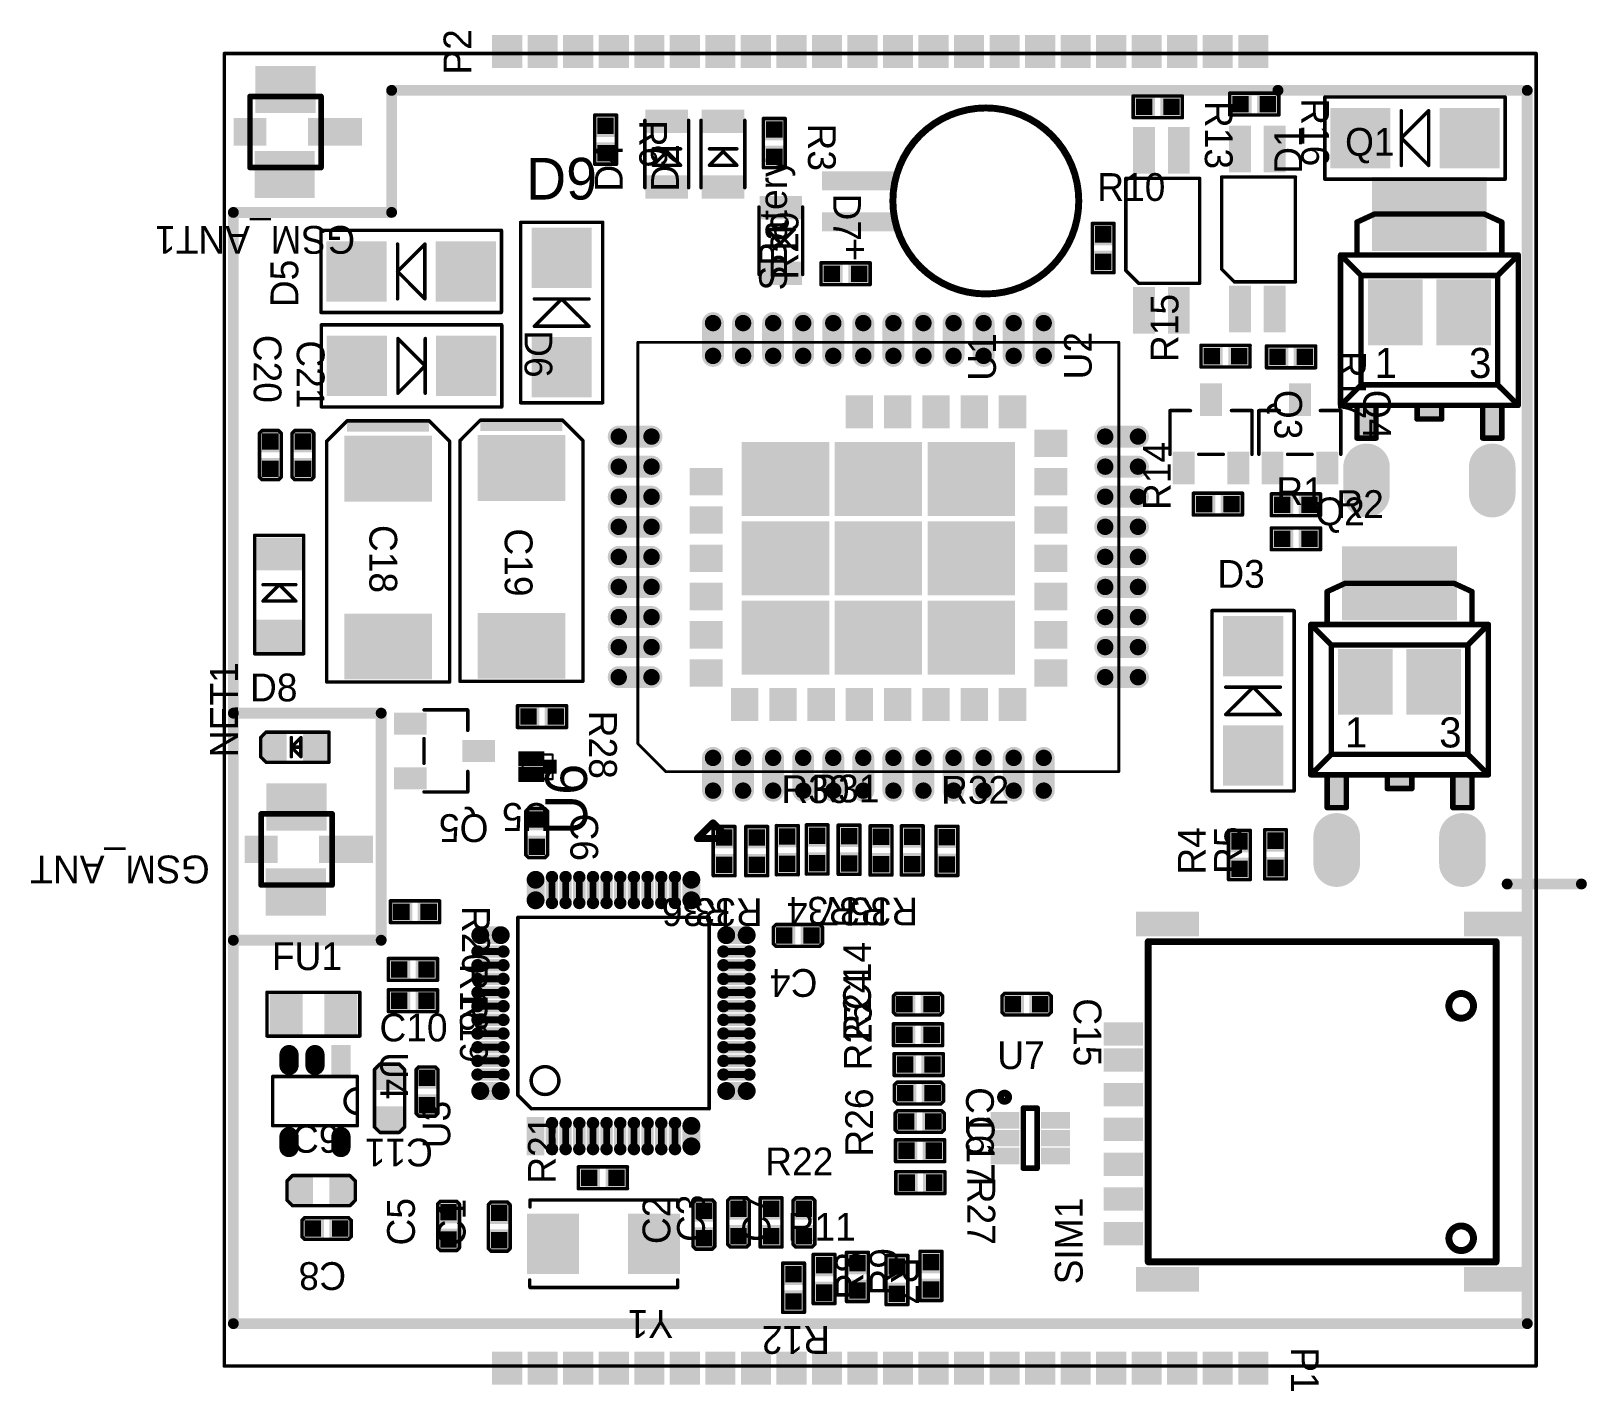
# Model space of a CAD drawing. Extents: x 2.68 to 4.92, y 2.73 to 4.69.
import ezdxf

# ---------------------------------------------------------------- set-up
doc = ezdxf.new("R2010")
doc.units = 0
doc.layers.get('0').update_dxf_attribs({"linetype": 'CONTINUOUS'})
for name, color, linetype in [('BOTTOMLAYER', 5, 'CONTINUOUS'), ('BOTTOMSOLDER', 6, 'CONTINUOUS'), ('MECHANICAL1', 6, 'CONTINUOUS'), ('MULTILAYER', 9, 'CONTINUOUS'), ('TOPLAYER', 1, 'CONTINUOUS'), ('TOPOVERLAY', 2, 'CONTINUOUS'), ('TOPPASTE', 8, 'CONTINUOUS'), ('TOPSOLDER', 216, 'CONTINUOUS')]:
    doc.layers.add(name, color=color, linetype=linetype)

msp = doc.modelspace()

# ---------------------------------------------------------------- texts
at = {"layer": 'TOPOVERLAY'}
for s, height, rotation, p in [('P2', 0.04, 90, (3.3098, 4.6273)), ('R13', 0.04, 270, (4.3665, 4.5895)), ('R16', 0.04, 270, (4.5055, 4.5935)), ('R6', 0.04, 270, (3.5518, 4.562)), ('R3', 0.04, 270, (3.7948, 4.557)), ('D1', 0.04, 90, (4.5065, 4.4845)), ('Q1', 0.04, 360, (4.5685, 4.5105)), ('D9', 0.06, 360, (3.3885, 4.4475)), ('D4', 0.04, 90, (3.5278, 4.459)), ('D2', 0.04, 90, (3.6088, 4.459)), ('SBatery', 0.04, 90, (3.7645, 4.3165)), ('D7', 0.04, 270, (3.8311, 4.4562)), ('GSM_ANT1', 0.04, 180, (3.1425, 4.4095)), ('R29', 0.04, 90, (3.7811, 4.3322)), ('D5', 0.04, 90, (3.0605, 4.2925)), ('R15', 0.04, 90, (4.3285, 4.2135)), ('C20', 0.04, 270, (2.9963, 4.2528)), ('C21', 0.04, 270, (3.0583, 4.2448)), ('D6', 0.04, 270, (3.3865, 4.2595)), ('U1', 0.04, 90, (4.0655, 4.1865)), ('U2', 0.04, 90, (4.2035, 4.1885)), ('R17', 0.04, 270, (4.5585, 4.2295)), ('Q3', 0.04, 270, (4.4665, 4.1735)), ('Q4', 0.04, 270, (4.5945, 4.1735)), ('R14', 0.04, 90, (4.3175, 4.0005)), ('R1', 0.04, 360, (4.4695, 4.0075)), ('Q2', 0.04, 360, (4.5255, 3.9785)), ('R2', 0.04, 360, (4.556, 3.989)), ('C18', 0.04, 270, (3.163, 3.979)), ('C19', 0.04, 270, (3.358, 3.974)), ('D3', 0.04, 360, (4.3845, 3.8885)), ('NET1', 0.04, 90, (2.9735, 3.6445)), ('R28', 0.04, 270, (3.4795, 3.7115)), ('U6', 0.06, 90, (3.4765, 3.5325)), ('Q5', 0.04, 180, (3.3345, 3.5625)), ('U5', 0.04, 180, (3.4225, 3.5785)), ('C6', 0.04, 270, (3.4525, 3.5635)), ('R4', 0.04, 90, (4.3678, 3.4755)), ('R5', 0.04, 90, (4.4198, 3.4765)), ('GSM_ANT', 0.04, 180, (2.933, 3.503)), ('R36', 0.04, 180, (3.6825, 3.4415)), ('R33', 0.04, 180, (3.7295, 3.4415)), ('R34', 0.04, 180, (3.8625, 3.4435)), ('R37', 0.04, 180, (3.9085, 3.4425)), ('R35', 0.04, 180, (3.9535, 3.4425)), ('R20', 0.04, 270, (3.2965, 3.4305)), ('FU1', 0.04, 360, (3.0225, 3.338)), ('C14', 0.04, 90, (3.8855, 3.2805)), ('R18', 0.04, 270, (3.2935, 3.3475)), ('C4', 0.04, 180, (3.8085, 3.3395)), ('R24', 0.04, 90, (3.8855, 3.2365)), ('R19', 0.04, 270, (3.2935, 3.3025)), ('C15', 0.04, 270, (4.1775, 3.2975)), ('C10', 0.04, 360, (3.1775, 3.2354)), ('R25', 0.04, 90, (3.8865, 3.1935)), ('U4', 0.04, 270, (3.1785, 3.22)), ('R26', 0.04, 90, (3.8885, 3.0695)), ('C16', 0.04, 270, (4.0225, 3.1695)), ('U3', 0.04, 90, (3.2795, 3.0815)), ('C9', 0.04, 360, (3.0515, 3.075)), ('R21', 0.04, 90, (3.4315, 3.0305)), ('C17', 0.04, 270, (4.0235, 3.1285)), ('C11', 0.04, 180, (3.2545, 3.0954)), ('R27', 0.04, 270, (4.0245, 3.0405)), ('C5', 0.04, 90, (3.2285, 2.9415)), ('C1', 0.04, 90, (3.3015, 2.9405)), ('C2', 0.04, 90, (3.5965, 2.9435)), ('C3', 0.04, 90, (3.6462, 2.9465)), ('C7', 0.04, 90, (3.7405, 2.9465)), ('SIM1', 0.04, 90, (4.1905, 2.8855)), ('C8', 0.04, 180, (3.1295, 2.9175)), ('R8', 0.04, 90, (3.8745, 2.8635)), ('R9', 0.04, 90, (3.9235, 2.8695)), ('R7', 0.04, 270, (3.9145, 2.9245)), ('Y1', 0.04, 180, (3.6005, 2.8485)), ('R12', 0.04, 180, (3.8265, 2.8255)), ('P1', 0.04, 270, (4.4905, 2.795))]:
    msp.add_text(s, height=height, rotation=rotation, dxfattribs=at).set_placement(p)
for s, p in [('R10', (4.2115, 4.4455)), ('D8', (2.991, 3.725)), ('R30', (3.7565, 3.5785)), ('R31', (3.7995, 3.5795)), ('R32', (3.9865, 3.5775)), ('U7', (4.0675, 3.1955)), ('R22', (3.7332, 3.0425)), ('R11', (3.7655, 2.9485))]:
    msp.add_text(s, height=0.04, dxfattribs=at).set_placement(p)

# ---------------------------------------------------------------- blocks, each defined once
blk = doc.blocks.new('SIM868_1')
at = {"layer": 'TOPLAYER', "const_width": 0.0236}
for points in [[(0.1398, 0.1358), (0.1398, 0.0886)], [(0.1831, 0.1358), (0.1831, 0.0886)], [(0.2264, 0.1358), (0.2264, 0.0886)], [(0.2697, 0.1358), (0.2697, 0.0886)], [(0.313, 0.1358), (0.313, 0.0886)], [(0.3563, 0.1358), (0.3563, 0.0886)], [(0.3996, 0.1358), (0.3996, 0.0886)], [(0.4429, 0.1358), (0.4429, 0.0886)], [(0.4862, 0.1358), (0.4862, 0.0886)], [(0.0236, 0), (-0.0236, 0)], [(0.6496, 0), (0.6024, 0)], [(0.0236, -0.0433), (-0.0236, -0.0433)], [(0.6496, -0.0433), (0.6024, -0.0433)], [(0.0236, -0.0866), (-0.0236, -0.0866)], [(0.6496, -0.0866), (0.6024, -0.0866)], [(0.0236, -0.1299), (-0.0236, -0.1299)], [(0.6496, -0.1299), (0.6024, -0.1299)], [(0.0236, -0.1732), (-0.0236, -0.1732)], [(0.6496, -0.1732), (0.6024, -0.1732)], [(0.0236, -0.2165), (-0.0236, -0.2165)], [(0.6496, -0.2165), (0.6024, -0.2165)], [(0.0236, -0.2598), (-0.0236, -0.2598)], [(0.6496, -0.2598), (0.6024, -0.2598)], [(0.0236, -0.3031), (-0.0236, -0.3031)], [(0.6496, -0.3031), (0.6024, -0.3031)], [(0.0236, -0.3465), (-0.0236, -0.3465)], [(0.6496, -0.3465), (0.6024, -0.3465)], [(0.0236, -0.3898), (-0.0236, -0.3898)], [(0.6496, -0.3898), (0.6024, -0.3898)], [(0.0236, -0.4331), (-0.0236, -0.4331)], [(0.6496, -0.4331), (0.6024, -0.4331)], [(0.0236, -0.4764), (-0.0236, -0.4764)], [(0.6496, -0.4764), (0.6024, -0.4764)], [(0.1398, -0.565), (0.1398, -0.6122)], [(0.1831, -0.565), (0.1831, -0.6122)], [(0.2264, -0.565), (0.2264, -0.6122)], [(0.2697, -0.565), (0.2697, -0.6122)], [(0.313, -0.565), (0.313, -0.6122)], [(0.3563, -0.565), (0.3563, -0.6122)], [(0.3996, -0.565), (0.3996, -0.6122)], [(0.4429, -0.565), (0.4429, -0.6122)], [(0.4862, -0.565), (0.4862, -0.6122)]]:
    blk.add_lwpolyline(points, dxfattribs=at)
at = {"layer": 'TOPLAYER', "const_width": 0.0118}
for points in [[(0.1339, 0.1358, 1), (0.1457, 0.1358, 1)], [(0.1772, 0.1358, 1), (0.189, 0.1358, 1)], [(0.2205, 0.1358, 1), (0.2323, 0.1358, 1)], [(0.2638, 0.1358, 1), (0.2756, 0.1358, 1)], [(0.3071, 0.1358, 1), (0.3189, 0.1358, 1)], [(0.3504, 0.1358, 1), (0.3622, 0.1358, 1)], [(0.3937, 0.1358, 1), (0.4055, 0.1358, 1)], [(0.437, 0.1358, 1), (0.4488, 0.1358, 1)], [(0.4803, 0.1358, 1), (0.4921, 0.1358, 1)], [(0.1339, 0.0886, 1), (0.1457, 0.0886, 1)], [(0.1772, 0.0886, 1), (0.189, 0.0886, 1)], [(0.2205, 0.0886, 1), (0.2323, 0.0886, 1)], [(0.2638, 0.0886, 1), (0.2756, 0.0886, 1)], [(0.3071, 0.0886, 1), (0.3189, 0.0886, 1)], [(0.3504, 0.0886, 1), (0.3622, 0.0886, 1)], [(0.3937, 0.0886, 1), (0.4055, 0.0886, 1)], [(0.437, 0.0886, 1), (0.4488, 0.0886, 1)], [(0.4803, 0.0886, 1), (0.4921, 0.0886, 1)], [(-0.0295, 0, 1), (-0.0177, 0, 1)], [(0.0177, 0, 1), (0.0295, 0, 1)], [(0.5965, 0, 1), (0.6083, 0, 1)], [(0.6437, 0, 1), (0.6555, 0, 1)], [(-0.0295, -0.0433, 1), (-0.0177, -0.0433, 1)], [(0.0177, -0.0433, 1), (0.0295, -0.0433, 1)], [(0.5965, -0.0433, 1), (0.6083, -0.0433, 1)], [(0.6437, -0.0433, 1), (0.6555, -0.0433, 1)], [(-0.0295, -0.0866, 1), (-0.0177, -0.0866, 1)], [(0.0177, -0.0866, 1), (0.0295, -0.0866, 1)], [(0.5965, -0.0866, 1), (0.6083, -0.0866, 1)], [(0.6437, -0.0866, 1), (0.6555, -0.0866, 1)], [(-0.0295, -0.1299, 1), (-0.0177, -0.1299, 1)], [(0.0177, -0.1299, 1), (0.0295, -0.1299, 1)], [(0.5965, -0.1299, 1), (0.6083, -0.1299, 1)], [(0.6437, -0.1299, 1), (0.6555, -0.1299, 1)], [(-0.0295, -0.1732, 1), (-0.0177, -0.1732, 1)], [(0.0177, -0.1732, 1), (0.0295, -0.1732, 1)], [(0.5965, -0.1732, 1), (0.6083, -0.1732, 1)], [(0.6437, -0.1732, 1), (0.6555, -0.1732, 1)], [(-0.0295, -0.2165, 1), (-0.0177, -0.2165, 1)], [(0.0177, -0.2165, 1), (0.0295, -0.2165, 1)], [(0.5965, -0.2165, 1), (0.6083, -0.2165, 1)], [(0.6437, -0.2165, 1), (0.6555, -0.2165, 1)], [(-0.0295, -0.2598, 1), (-0.0177, -0.2598, 1)], [(0.0177, -0.2598, 1), (0.0295, -0.2598, 1)], [(0.5965, -0.2598, 1), (0.6083, -0.2598, 1)], [(0.6437, -0.2598, 1), (0.6555, -0.2598, 1)], [(-0.0295, -0.3031, 1), (-0.0177, -0.3031, 1)], [(0.0177, -0.3031, 1), (0.0295, -0.3031, 1)], [(0.5965, -0.3031, 1), (0.6083, -0.3031, 1)], [(0.6437, -0.3031, 1), (0.6555, -0.3031, 1)], [(-0.0295, -0.3465, 1), (-0.0177, -0.3465, 1)], [(0.0177, -0.3465, 1), (0.0295, -0.3465, 1)], [(0.5965, -0.3465, 1), (0.6083, -0.3465, 1)], [(0.6437, -0.3465, 1), (0.6555, -0.3465, 1)], [(-0.0295, -0.3898, 1), (-0.0177, -0.3898, 1)], [(0.0177, -0.3898, 1), (0.0295, -0.3898, 1)], [(0.5965, -0.3898, 1), (0.6083, -0.3898, 1)], [(0.6437, -0.3898, 1), (0.6555, -0.3898, 1)], [(-0.0295, -0.4331, 1), (-0.0177, -0.4331, 1)], [(0.0177, -0.4331, 1), (0.0295, -0.4331, 1)], [(0.5965, -0.4331, 1), (0.6083, -0.4331, 1)], [(0.6437, -0.4331, 1), (0.6555, -0.4331, 1)], [(-0.0295, -0.4764, 1), (-0.0177, -0.4764, 1)], [(0.0177, -0.4764, 1), (0.0295, -0.4764, 1)], [(0.5965, -0.4764, 1), (0.6083, -0.4764, 1)], [(0.6437, -0.4764, 1), (0.6555, -0.4764, 1)], [(0.1339, -0.565, 1), (0.1457, -0.565, 1)], [(0.1772, -0.565, 1), (0.189, -0.565, 1)], [(0.2205, -0.565, 1), (0.2323, -0.565, 1)], [(0.2638, -0.565, 1), (0.2756, -0.565, 1)], [(0.3071, -0.565, 1), (0.3189, -0.565, 1)], [(0.3504, -0.565, 1), (0.3622, -0.565, 1)], [(0.3937, -0.565, 1), (0.4055, -0.565, 1)], [(0.437, -0.565, 1), (0.4488, -0.565, 1)], [(0.4803, -0.565, 1), (0.4921, -0.565, 1)], [(0.1339, -0.6122, 1), (0.1457, -0.6122, 1)], [(0.1772, -0.6122, 1), (0.189, -0.6122, 1)], [(0.2205, -0.6122, 1), (0.2323, -0.6122, 1)], [(0.2638, -0.6122, 1), (0.2756, -0.6122, 1)], [(0.3071, -0.6122, 1), (0.3189, -0.6122, 1)], [(0.3504, -0.6122, 1), (0.3622, -0.6122, 1)], [(0.3937, -0.6122, 1), (0.4055, -0.6122, 1)], [(0.437, -0.6122, 1), (0.4488, -0.6122, 1)], [(0.4803, -0.6122, 1), (0.4921, -0.6122, 1)]]:
    blk.add_lwpolyline(points, format="xyb", close=True, dxfattribs=at)
at = {"layer": 'TOPLAYER'}
for points in [[(0.1299, -0.0098), (0.1614, -0.0098), (0.1299, 0.0295), (0.1614, 0.0295)], [(0.185, -0.0098), (0.2165, -0.0098), (0.185, 0.0295), (0.2165, 0.0295)], [(0.2402, -0.0098), (0.2717, -0.0098), (0.2402, 0.0295), (0.2717, 0.0295)], [(0.2953, -0.0098), (0.3268, -0.0098), (0.2953, 0.0295), (0.3268, 0.0295)], [(0.3504, -0.0098), (0.3819, -0.0098), (0.3504, 0.0295), (0.3819, 0.0295)], [(0.4055, -0.0098), (0.437, -0.0098), (0.4055, 0.0295), (0.437, 0.0295)], [(0.0807, -0.0614), (0.12, -0.0614), (0.0807, -0.0299), (0.12, -0.0299)], [(0.1476, -0.1634), (0.2461, -0.1634), (0.1476, -0.0453), (0.2461, -0.0453)], [(0.2618, -0.1634), (0.3602, -0.1634), (0.2618, -0.0453), (0.3602, -0.0453)], [(0.376, -0.1634), (0.4744, -0.1634), (0.376, -0.0453), (0.4744, -0.0453)], [(0.0807, -0.1165), (0.12, -0.1165), (0.0807, -0.085), (0.12, -0.085)], [(0.0807, -0.1716), (0.12, -0.1716), (0.0807, -0.1401), (0.12, -0.1401)], [(0.1476, -0.2972), (0.2461, -0.2972), (0.1476, -0.1791), (0.2461, -0.1791)], [(0.2618, -0.2972), (0.3602, -0.2972), (0.2618, -0.1791), (0.3602, -0.1791)], [(0.376, -0.2972), (0.4744, -0.2972), (0.376, -0.1791), (0.4744, -0.1791)], [(0.0807, -0.2267), (0.12, -0.2267), (0.0807, -0.1952), (0.12, -0.1952)], [(0.502, -0.2267), (0.5414, -0.2267), (0.502, -0.1952), (0.5414, -0.1952)], [(0.0807, -0.2819), (0.12, -0.2819), (0.0807, -0.2504), (0.12, -0.2504)], [(0.502, -0.2819), (0.5414, -0.2819), (0.502, -0.2504), (0.5414, -0.2504)], [(0.0807, -0.337), (0.12, -0.337), (0.0807, -0.3055), (0.12, -0.3055)], [(0.1476, -0.4311), (0.2461, -0.4311), (0.1476, -0.313), (0.2461, -0.313)], [(0.2618, -0.4311), (0.3602, -0.4311), (0.2618, -0.313), (0.3602, -0.313)], [(0.376, -0.4311), (0.4744, -0.4311), (0.376, -0.313), (0.4744, -0.313)], [(0.502, -0.337), (0.5414, -0.337), (0.502, -0.3055), (0.5414, -0.3055)], [(0.0807, -0.3921), (0.12, -0.3921), (0.0807, -0.3606), (0.12, -0.3606)], [(0.502, -0.3921), (0.5414, -0.3921), (0.502, -0.3606), (0.5414, -0.3606)], [(0.0807, -0.4472), (0.12, -0.4472), (0.0807, -0.4157), (0.12, -0.4157)], [(0.502, -0.4472), (0.5414, -0.4472), (0.502, -0.4157), (0.5414, -0.4157)], [(0.1299, -0.5063), (0.1614, -0.5063), (0.1299, -0.4669), (0.1614, -0.4669)], [(0.185, -0.5063), (0.2165, -0.5063), (0.185, -0.4669), (0.2165, -0.4669)], [(0.2402, -0.5063), (0.2717, -0.5063), (0.2402, -0.4669), (0.2717, -0.4669)], [(0.2953, -0.5063), (0.3268, -0.5063), (0.2953, -0.4669), (0.3268, -0.4669)], [(0.3504, -0.5063), (0.3819, -0.5063), (0.3504, -0.4669), (0.3819, -0.4669)], [(0.4055, -0.5063), (0.437, -0.5063), (0.4055, -0.4669), (0.437, -0.4669)], [(0.4606, -0.5063), (0.4921, -0.5063), (0.4606, -0.4669), (0.4921, -0.4669)]]:
    blk.add_solid(points, dxfattribs=at)
at = {"layer": 'TOPOVERLAY'}
for points, const_width in [([(0.0439, 0.1083), (0.0039, 0.0683)], 0.004), ([(0.0439, 0.1083), (0.622, 0.1083)], 0.004), ([(0.622, 0.1083), (0.622, -0.5846)], 0.004), ([(0.0039, 0.0683), (0.0039, -0.476)], 0.004), ([(-0.0925, 0.0225), (-0.07, 0)], 0.01), ([(-0.0925, 0.0225), (-0.0925, -0.0225)], 0.01), ([(-0.07, 0), (-0.0925, -0.0225)], 0.01), ([(0.0039, -0.476), (0.0039, -0.5846)], 0.004), ([(0.0039, -0.5846), (0.622, -0.5846)], 0.004)]:
    blk.add_lwpolyline(points, dxfattribs=dict(at, const_width=const_width))
for points, const_width in [([(0.0429, 0.1083, 1), (0.0449, 0.1083, 1)], 0.002), ([(0.0429, 0.1083, 1), (0.0449, 0.1083, 1)], 0.002), ([(0.621, 0.1083, 1), (0.623, 0.1083, 1)], 0.002), ([(0.621, 0.1083, 1), (0.623, 0.1083, 1)], 0.002), ([(0.0029, 0.0683, 1), (0.0049, 0.0683, 1)], 0.002), ([(0.0029, 0.0683, 1), (0.0049, 0.0683, 1)], 0.002), ([(-0.095, 0.0225, 1), (-0.09, 0.0225, 1)], 0.005), ([(-0.095, 0.0225, 1), (-0.09, 0.0225, 1)], 0.005), ([(-0.0725, 0, 1), (-0.0675, 0, 1)], 0.005), ([(-0.0725, 0, 1), (-0.0675, 0, 1)], 0.005), ([(-0.095, -0.0225, 1), (-0.09, -0.0225, 1)], 0.005), ([(-0.095, -0.0225, 1), (-0.09, -0.0225, 1)], 0.005), ([(0.0029, -0.476, 1), (0.0049, -0.476, 1)], 0.002), ([(0.0029, -0.476, 1), (0.0049, -0.476, 1)], 0.002), ([(0.0029, -0.5846, 1), (0.0049, -0.5846, 1)], 0.002), ([(0.0029, -0.5846, 1), (0.0049, -0.5846, 1)], 0.002), ([(0.621, -0.5846, 1), (0.623, -0.5846, 1)], 0.002), ([(0.621, -0.5846, 1), (0.623, -0.5846, 1)], 0.002)]:
    blk.add_lwpolyline(points, format="xyb", close=True, dxfattribs=dict(at, const_width=const_width))
at = {"layer": 'TOPPASTE', "const_width": 0.0236}
for points in [[(0.1398, 0.1358), (0.1398, 0.0886)], [(0.1831, 0.1358), (0.1831, 0.0886)], [(0.2264, 0.1358), (0.2264, 0.0886)], [(0.2697, 0.1358), (0.2697, 0.0886)], [(0.313, 0.1358), (0.313, 0.0886)], [(0.3563, 0.1358), (0.3563, 0.0886)], [(0.3996, 0.1358), (0.3996, 0.0886)], [(0.4429, 0.1358), (0.4429, 0.0886)], [(0.4862, 0.1358), (0.4862, 0.0886)], [(0.0236, 0), (-0.0236, 0)], [(0.6496, 0), (0.6024, 0)], [(0.0236, -0.0433), (-0.0236, -0.0433)], [(0.6496, -0.0433), (0.6024, -0.0433)], [(0.0236, -0.0866), (-0.0236, -0.0866)], [(0.6496, -0.0866), (0.6024, -0.0866)], [(0.0236, -0.1299), (-0.0236, -0.1299)], [(0.6496, -0.1299), (0.6024, -0.1299)], [(0.0236, -0.1732), (-0.0236, -0.1732)], [(0.6496, -0.1732), (0.6024, -0.1732)], [(0.0236, -0.2165), (-0.0236, -0.2165)], [(0.6496, -0.2165), (0.6024, -0.2165)], [(0.0236, -0.2598), (-0.0236, -0.2598)], [(0.6496, -0.2598), (0.6024, -0.2598)], [(0.0236, -0.3031), (-0.0236, -0.3031)], [(0.6496, -0.3031), (0.6024, -0.3031)], [(0.0236, -0.3465), (-0.0236, -0.3465)], [(0.6496, -0.3465), (0.6024, -0.3465)], [(0.0236, -0.3898), (-0.0236, -0.3898)], [(0.6496, -0.3898), (0.6024, -0.3898)], [(0.0236, -0.4331), (-0.0236, -0.4331)], [(0.6496, -0.4331), (0.6024, -0.4331)], [(0.0236, -0.4764), (-0.0236, -0.4764)], [(0.6496, -0.4764), (0.6024, -0.4764)], [(0.1398, -0.565), (0.1398, -0.6122)], [(0.1831, -0.565), (0.1831, -0.6122)], [(0.2264, -0.565), (0.2264, -0.6122)], [(0.2697, -0.565), (0.2697, -0.6122)], [(0.313, -0.565), (0.313, -0.6122)], [(0.3563, -0.565), (0.3563, -0.6122)], [(0.3996, -0.565), (0.3996, -0.6122)], [(0.4429, -0.565), (0.4429, -0.6122)], [(0.4862, -0.565), (0.4862, -0.6122)]]:
    blk.add_lwpolyline(points, dxfattribs=at)
at = {"layer": 'TOPPASTE', "const_width": 0.0118}
for points in [[(0.1339, 0.1358, 1), (0.1457, 0.1358, 1)], [(0.1772, 0.1358, 1), (0.189, 0.1358, 1)], [(0.2205, 0.1358, 1), (0.2323, 0.1358, 1)], [(0.2638, 0.1358, 1), (0.2756, 0.1358, 1)], [(0.3071, 0.1358, 1), (0.3189, 0.1358, 1)], [(0.3504, 0.1358, 1), (0.3622, 0.1358, 1)], [(0.3937, 0.1358, 1), (0.4055, 0.1358, 1)], [(0.437, 0.1358, 1), (0.4488, 0.1358, 1)], [(0.4803, 0.1358, 1), (0.4921, 0.1358, 1)], [(0.1339, 0.0886, 1), (0.1457, 0.0886, 1)], [(0.1772, 0.0886, 1), (0.189, 0.0886, 1)], [(0.2205, 0.0886, 1), (0.2323, 0.0886, 1)], [(0.2638, 0.0886, 1), (0.2756, 0.0886, 1)], [(0.3071, 0.0886, 1), (0.3189, 0.0886, 1)], [(0.3504, 0.0886, 1), (0.3622, 0.0886, 1)], [(0.3937, 0.0886, 1), (0.4055, 0.0886, 1)], [(0.437, 0.0886, 1), (0.4488, 0.0886, 1)], [(0.4803, 0.0886, 1), (0.4921, 0.0886, 1)], [(-0.0295, 0, 1), (-0.0177, 0, 1)], [(0.0177, 0, 1), (0.0295, 0, 1)], [(0.5965, 0, 1), (0.6083, 0, 1)], [(0.6437, 0, 1), (0.6555, 0, 1)], [(-0.0295, -0.0433, 1), (-0.0177, -0.0433, 1)], [(0.0177, -0.0433, 1), (0.0295, -0.0433, 1)], [(0.5965, -0.0433, 1), (0.6083, -0.0433, 1)], [(0.6437, -0.0433, 1), (0.6555, -0.0433, 1)], [(-0.0295, -0.0866, 1), (-0.0177, -0.0866, 1)], [(0.0177, -0.0866, 1), (0.0295, -0.0866, 1)], [(0.5965, -0.0866, 1), (0.6083, -0.0866, 1)], [(0.6437, -0.0866, 1), (0.6555, -0.0866, 1)], [(-0.0295, -0.1299, 1), (-0.0177, -0.1299, 1)], [(0.0177, -0.1299, 1), (0.0295, -0.1299, 1)], [(0.5965, -0.1299, 1), (0.6083, -0.1299, 1)], [(0.6437, -0.1299, 1), (0.6555, -0.1299, 1)], [(-0.0295, -0.1732, 1), (-0.0177, -0.1732, 1)], [(0.0177, -0.1732, 1), (0.0295, -0.1732, 1)], [(0.5965, -0.1732, 1), (0.6083, -0.1732, 1)], [(0.6437, -0.1732, 1), (0.6555, -0.1732, 1)], [(-0.0295, -0.2165, 1), (-0.0177, -0.2165, 1)], [(0.0177, -0.2165, 1), (0.0295, -0.2165, 1)], [(0.5965, -0.2165, 1), (0.6083, -0.2165, 1)], [(0.6437, -0.2165, 1), (0.6555, -0.2165, 1)], [(-0.0295, -0.2598, 1), (-0.0177, -0.2598, 1)], [(0.0177, -0.2598, 1), (0.0295, -0.2598, 1)], [(0.5965, -0.2598, 1), (0.6083, -0.2598, 1)], [(0.6437, -0.2598, 1), (0.6555, -0.2598, 1)], [(-0.0295, -0.3031, 1), (-0.0177, -0.3031, 1)], [(0.0177, -0.3031, 1), (0.0295, -0.3031, 1)], [(0.5965, -0.3031, 1), (0.6083, -0.3031, 1)], [(0.6437, -0.3031, 1), (0.6555, -0.3031, 1)], [(-0.0295, -0.3465, 1), (-0.0177, -0.3465, 1)], [(0.0177, -0.3465, 1), (0.0295, -0.3465, 1)], [(0.5965, -0.3465, 1), (0.6083, -0.3465, 1)], [(0.6437, -0.3465, 1), (0.6555, -0.3465, 1)], [(-0.0295, -0.3898, 1), (-0.0177, -0.3898, 1)], [(0.0177, -0.3898, 1), (0.0295, -0.3898, 1)], [(0.5965, -0.3898, 1), (0.6083, -0.3898, 1)], [(0.6437, -0.3898, 1), (0.6555, -0.3898, 1)], [(-0.0295, -0.4331, 1), (-0.0177, -0.4331, 1)], [(0.0177, -0.4331, 1), (0.0295, -0.4331, 1)], [(0.5965, -0.4331, 1), (0.6083, -0.4331, 1)], [(0.6437, -0.4331, 1), (0.6555, -0.4331, 1)], [(-0.0295, -0.4764, 1), (-0.0177, -0.4764, 1)], [(0.0177, -0.4764, 1), (0.0295, -0.4764, 1)], [(0.5965, -0.4764, 1), (0.6083, -0.4764, 1)], [(0.6437, -0.4764, 1), (0.6555, -0.4764, 1)], [(0.1339, -0.565, 1), (0.1457, -0.565, 1)], [(0.1772, -0.565, 1), (0.189, -0.565, 1)], [(0.2205, -0.565, 1), (0.2323, -0.565, 1)], [(0.2638, -0.565, 1), (0.2756, -0.565, 1)], [(0.3071, -0.565, 1), (0.3189, -0.565, 1)], [(0.3504, -0.565, 1), (0.3622, -0.565, 1)], [(0.3937, -0.565, 1), (0.4055, -0.565, 1)], [(0.437, -0.565, 1), (0.4488, -0.565, 1)], [(0.4803, -0.565, 1), (0.4921, -0.565, 1)], [(0.1339, -0.6122, 1), (0.1457, -0.6122, 1)], [(0.1772, -0.6122, 1), (0.189, -0.6122, 1)], [(0.2205, -0.6122, 1), (0.2323, -0.6122, 1)], [(0.2638, -0.6122, 1), (0.2756, -0.6122, 1)], [(0.3071, -0.6122, 1), (0.3189, -0.6122, 1)], [(0.3504, -0.6122, 1), (0.3622, -0.6122, 1)], [(0.3937, -0.6122, 1), (0.4055, -0.6122, 1)], [(0.437, -0.6122, 1), (0.4488, -0.6122, 1)], [(0.4803, -0.6122, 1), (0.4921, -0.6122, 1)]]:
    blk.add_lwpolyline(points, format="xyb", close=True, dxfattribs=at)
at = {"layer": 'TOPPASTE'}
for points in [[(0.1299, -0.0098), (0.1614, -0.0098), (0.1299, 0.0295), (0.1614, 0.0295)], [(0.185, -0.0098), (0.2165, -0.0098), (0.185, 0.0295), (0.2165, 0.0295)], [(0.2402, -0.0098), (0.2717, -0.0098), (0.2402, 0.0295), (0.2717, 0.0295)], [(0.2953, -0.0098), (0.3268, -0.0098), (0.2953, 0.0295), (0.3268, 0.0295)], [(0.3504, -0.0098), (0.3819, -0.0098), (0.3504, 0.0295), (0.3819, 0.0295)], [(0.4055, -0.0098), (0.437, -0.0098), (0.4055, 0.0295), (0.437, 0.0295)], [(0.0807, -0.0614), (0.12, -0.0614), (0.0807, -0.0299), (0.12, -0.0299)], [(0.1476, -0.1634), (0.2461, -0.1634), (0.1476, -0.0453), (0.2461, -0.0453)], [(0.2618, -0.1634), (0.3602, -0.1634), (0.2618, -0.0453), (0.3602, -0.0453)], [(0.376, -0.1634), (0.4744, -0.1634), (0.376, -0.0453), (0.4744, -0.0453)], [(0.0807, -0.1165), (0.12, -0.1165), (0.0807, -0.085), (0.12, -0.085)], [(0.0807, -0.1716), (0.12, -0.1716), (0.0807, -0.1401), (0.12, -0.1401)], [(0.1476, -0.2972), (0.2461, -0.2972), (0.1476, -0.1791), (0.2461, -0.1791)], [(0.2618, -0.2972), (0.3602, -0.2972), (0.2618, -0.1791), (0.3602, -0.1791)], [(0.376, -0.2972), (0.4744, -0.2972), (0.376, -0.1791), (0.4744, -0.1791)], [(0.0807, -0.2267), (0.12, -0.2267), (0.0807, -0.1952), (0.12, -0.1952)], [(0.502, -0.2267), (0.5414, -0.2267), (0.502, -0.1952), (0.5414, -0.1952)], [(0.0807, -0.2819), (0.12, -0.2819), (0.0807, -0.2504), (0.12, -0.2504)], [(0.502, -0.2819), (0.5414, -0.2819), (0.502, -0.2504), (0.5414, -0.2504)], [(0.0807, -0.337), (0.12, -0.337), (0.0807, -0.3055), (0.12, -0.3055)], [(0.1476, -0.4311), (0.2461, -0.4311), (0.1476, -0.313), (0.2461, -0.313)], [(0.2618, -0.4311), (0.3602, -0.4311), (0.2618, -0.313), (0.3602, -0.313)], [(0.376, -0.4311), (0.4744, -0.4311), (0.376, -0.313), (0.4744, -0.313)], [(0.502, -0.337), (0.5414, -0.337), (0.502, -0.3055), (0.5414, -0.3055)], [(0.0807, -0.3921), (0.12, -0.3921), (0.0807, -0.3606), (0.12, -0.3606)], [(0.502, -0.3921), (0.5414, -0.3921), (0.502, -0.3606), (0.5414, -0.3606)], [(0.0807, -0.4472), (0.12, -0.4472), (0.0807, -0.4157), (0.12, -0.4157)], [(0.502, -0.4472), (0.5414, -0.4472), (0.502, -0.4157), (0.5414, -0.4157)], [(0.1299, -0.5063), (0.1614, -0.5063), (0.1299, -0.4669), (0.1614, -0.4669)], [(0.185, -0.5063), (0.2165, -0.5063), (0.185, -0.4669), (0.2165, -0.4669)], [(0.2402, -0.5063), (0.2717, -0.5063), (0.2402, -0.4669), (0.2717, -0.4669)], [(0.2953, -0.5063), (0.3268, -0.5063), (0.2953, -0.4669), (0.3268, -0.4669)], [(0.3504, -0.5063), (0.3819, -0.5063), (0.3504, -0.4669), (0.3819, -0.4669)], [(0.4055, -0.5063), (0.437, -0.5063), (0.4055, -0.4669), (0.437, -0.4669)], [(0.4606, -0.5063), (0.4921, -0.5063), (0.4606, -0.4669), (0.4921, -0.4669)]]:
    blk.add_solid(points, dxfattribs=at)
at = {"layer": 'TOPSOLDER', "const_width": 0.0316}
for points in [[(0.1398, 0.1358), (0.1398, 0.0886)], [(0.1831, 0.1358), (0.1831, 0.0886)], [(0.2264, 0.1358), (0.2264, 0.0886)], [(0.2697, 0.1358), (0.2697, 0.0886)], [(0.313, 0.1358), (0.313, 0.0886)], [(0.3563, 0.1358), (0.3563, 0.0886)], [(0.3996, 0.1358), (0.3996, 0.0886)], [(0.4429, 0.1358), (0.4429, 0.0886)], [(0.4862, 0.1358), (0.4862, 0.0886)], [(0.0236, 0), (-0.0236, 0)], [(0.6496, 0), (0.6024, 0)], [(0.0236, -0.0433), (-0.0236, -0.0433)], [(0.6496, -0.0433), (0.6024, -0.0433)], [(0.0236, -0.0866), (-0.0236, -0.0866)], [(0.6496, -0.0866), (0.6024, -0.0866)], [(0.0236, -0.1299), (-0.0236, -0.1299)], [(0.6496, -0.1299), (0.6024, -0.1299)], [(0.0236, -0.1732), (-0.0236, -0.1732)], [(0.6496, -0.1732), (0.6024, -0.1732)], [(0.0236, -0.2165), (-0.0236, -0.2165)], [(0.6496, -0.2165), (0.6024, -0.2165)], [(0.0236, -0.2598), (-0.0236, -0.2598)], [(0.6496, -0.2598), (0.6024, -0.2598)], [(0.0236, -0.3031), (-0.0236, -0.3031)], [(0.6496, -0.3031), (0.6024, -0.3031)], [(0.0236, -0.3465), (-0.0236, -0.3465)], [(0.6496, -0.3465), (0.6024, -0.3465)], [(0.0236, -0.3898), (-0.0236, -0.3898)], [(0.6496, -0.3898), (0.6024, -0.3898)], [(0.0236, -0.4331), (-0.0236, -0.4331)], [(0.6496, -0.4331), (0.6024, -0.4331)], [(0.0236, -0.4764), (-0.0236, -0.4764)], [(0.6496, -0.4764), (0.6024, -0.4764)], [(0.1398, -0.565), (0.1398, -0.6122)], [(0.1831, -0.565), (0.1831, -0.6122)], [(0.2264, -0.565), (0.2264, -0.6122)], [(0.2697, -0.565), (0.2697, -0.6122)], [(0.313, -0.565), (0.313, -0.6122)], [(0.3563, -0.565), (0.3563, -0.6122)], [(0.3996, -0.565), (0.3996, -0.6122)], [(0.4429, -0.565), (0.4429, -0.6122)], [(0.4862, -0.565), (0.4862, -0.6122)]]:
    blk.add_lwpolyline(points, dxfattribs=at)
at = {"layer": 'TOPSOLDER', "const_width": 0.0158}
for points in [[(0.1319, 0.1358, 1), (0.1477, 0.1358, 1)], [(0.1752, 0.1358, 1), (0.191, 0.1358, 1)], [(0.2185, 0.1358, 1), (0.2343, 0.1358, 1)], [(0.2618, 0.1358, 1), (0.2776, 0.1358, 1)], [(0.3051, 0.1358, 1), (0.3209, 0.1358, 1)], [(0.3484, 0.1358, 1), (0.3642, 0.1358, 1)], [(0.3917, 0.1358, 1), (0.4075, 0.1358, 1)], [(0.435, 0.1358, 1), (0.4508, 0.1358, 1)], [(0.4783, 0.1358, 1), (0.4941, 0.1358, 1)], [(0.1319, 0.0886, 1), (0.1477, 0.0886, 1)], [(0.1752, 0.0886, 1), (0.191, 0.0886, 1)], [(0.2185, 0.0886, 1), (0.2343, 0.0886, 1)], [(0.2618, 0.0886, 1), (0.2776, 0.0886, 1)], [(0.3051, 0.0886, 1), (0.3209, 0.0886, 1)], [(0.3484, 0.0886, 1), (0.3642, 0.0886, 1)], [(0.3917, 0.0886, 1), (0.4075, 0.0886, 1)], [(0.435, 0.0886, 1), (0.4508, 0.0886, 1)], [(0.4783, 0.0886, 1), (0.4941, 0.0886, 1)], [(-0.0315, 0, 1), (-0.0157, 0, 1)], [(0.0157, 0, 1), (0.0315, 0, 1)], [(0.5945, 0, 1), (0.6103, 0, 1)], [(0.6417, 0, 1), (0.6575, 0, 1)], [(-0.0315, -0.0433, 1), (-0.0157, -0.0433, 1)], [(0.0157, -0.0433, 1), (0.0315, -0.0433, 1)], [(0.5945, -0.0433, 1), (0.6103, -0.0433, 1)], [(0.6417, -0.0433, 1), (0.6575, -0.0433, 1)], [(-0.0315, -0.0866, 1), (-0.0157, -0.0866, 1)], [(0.0157, -0.0866, 1), (0.0315, -0.0866, 1)], [(0.5945, -0.0866, 1), (0.6103, -0.0866, 1)], [(0.6417, -0.0866, 1), (0.6575, -0.0866, 1)], [(-0.0315, -0.1299, 1), (-0.0157, -0.1299, 1)], [(0.0157, -0.1299, 1), (0.0315, -0.1299, 1)], [(0.5945, -0.1299, 1), (0.6103, -0.1299, 1)], [(0.6417, -0.1299, 1), (0.6575, -0.1299, 1)], [(-0.0315, -0.1732, 1), (-0.0157, -0.1732, 1)], [(0.0157, -0.1732, 1), (0.0315, -0.1732, 1)], [(0.5945, -0.1732, 1), (0.6103, -0.1732, 1)], [(0.6417, -0.1732, 1), (0.6575, -0.1732, 1)], [(-0.0315, -0.2165, 1), (-0.0157, -0.2165, 1)], [(0.0157, -0.2165, 1), (0.0315, -0.2165, 1)], [(0.5945, -0.2165, 1), (0.6103, -0.2165, 1)], [(0.6417, -0.2165, 1), (0.6575, -0.2165, 1)], [(-0.0315, -0.2598, 1), (-0.0157, -0.2598, 1)], [(0.0157, -0.2598, 1), (0.0315, -0.2598, 1)], [(0.5945, -0.2598, 1), (0.6103, -0.2598, 1)], [(0.6417, -0.2598, 1), (0.6575, -0.2598, 1)], [(-0.0315, -0.3031, 1), (-0.0157, -0.3031, 1)], [(0.0157, -0.3031, 1), (0.0315, -0.3031, 1)], [(0.5945, -0.3031, 1), (0.6103, -0.3031, 1)], [(0.6417, -0.3031, 1), (0.6575, -0.3031, 1)], [(-0.0315, -0.3465, 1), (-0.0157, -0.3465, 1)], [(0.0157, -0.3465, 1), (0.0315, -0.3465, 1)], [(0.5945, -0.3465, 1), (0.6103, -0.3465, 1)], [(0.6417, -0.3465, 1), (0.6575, -0.3465, 1)], [(-0.0315, -0.3898, 1), (-0.0157, -0.3898, 1)], [(0.0157, -0.3898, 1), (0.0315, -0.3898, 1)], [(0.5945, -0.3898, 1), (0.6103, -0.3898, 1)], [(0.6417, -0.3898, 1), (0.6575, -0.3898, 1)], [(-0.0315, -0.4331, 1), (-0.0157, -0.4331, 1)], [(0.0157, -0.4331, 1), (0.0315, -0.4331, 1)], [(0.5945, -0.4331, 1), (0.6103, -0.4331, 1)], [(0.6417, -0.4331, 1), (0.6575, -0.4331, 1)], [(-0.0315, -0.4764, 1), (-0.0157, -0.4764, 1)], [(0.0157, -0.4764, 1), (0.0315, -0.4764, 1)], [(0.5945, -0.4764, 1), (0.6103, -0.4764, 1)], [(0.6417, -0.4764, 1), (0.6575, -0.4764, 1)], [(0.1319, -0.565, 1), (0.1477, -0.565, 1)], [(0.1752, -0.565, 1), (0.191, -0.565, 1)], [(0.2185, -0.565, 1), (0.2343, -0.565, 1)], [(0.2618, -0.565, 1), (0.2776, -0.565, 1)], [(0.3051, -0.565, 1), (0.3209, -0.565, 1)], [(0.3484, -0.565, 1), (0.3642, -0.565, 1)], [(0.3917, -0.565, 1), (0.4075, -0.565, 1)], [(0.435, -0.565, 1), (0.4508, -0.565, 1)], [(0.4783, -0.565, 1), (0.4941, -0.565, 1)], [(0.1319, -0.6122, 1), (0.1477, -0.6122, 1)], [(0.1752, -0.6122, 1), (0.191, -0.6122, 1)], [(0.2185, -0.6122, 1), (0.2343, -0.6122, 1)], [(0.2618, -0.6122, 1), (0.2776, -0.6122, 1)], [(0.3051, -0.6122, 1), (0.3209, -0.6122, 1)], [(0.3484, -0.6122, 1), (0.3642, -0.6122, 1)], [(0.3917, -0.6122, 1), (0.4075, -0.6122, 1)], [(0.435, -0.6122, 1), (0.4508, -0.6122, 1)], [(0.4783, -0.6122, 1), (0.4941, -0.6122, 1)]]:
    blk.add_lwpolyline(points, format="xyb", close=True, dxfattribs=at)
at = {"layer": 'TOPSOLDER'}
for points in [[(0.1259, -0.0138), (0.1654, -0.0138), (0.1259, 0.0335), (0.1654, 0.0335)], [(0.181, -0.0138), (0.2205, -0.0138), (0.181, 0.0335), (0.2205, 0.0335)], [(0.2362, -0.0138), (0.2757, -0.0138), (0.2362, 0.0335), (0.2757, 0.0335)], [(0.2913, -0.0138), (0.3308, -0.0138), (0.2913, 0.0335), (0.3308, 0.0335)], [(0.3464, -0.0138), (0.3859, -0.0138), (0.3464, 0.0335), (0.3859, 0.0335)], [(0.4015, -0.0138), (0.441, -0.0138), (0.4015, 0.0335), (0.441, 0.0335)], [(0.0767, -0.0654), (0.124, -0.0654), (0.0767, -0.0259), (0.124, -0.0259)], [(0.1436, -0.1674), (0.2501, -0.1674), (0.1436, -0.0413), (0.2501, -0.0413)], [(0.2578, -0.1674), (0.3642, -0.1674), (0.2578, -0.0413), (0.3642, -0.0413)], [(0.372, -0.1674), (0.4784, -0.1674), (0.372, -0.0413), (0.4784, -0.0413)], [(0.0767, -0.1205), (0.124, -0.1205), (0.0767, -0.081), (0.124, -0.081)], [(0.0767, -0.1756), (0.124, -0.1756), (0.0767, -0.1361), (0.124, -0.1361)], [(0.1436, -0.3012), (0.2501, -0.3012), (0.1436, -0.1751), (0.2501, -0.1751)], [(0.2578, -0.3012), (0.3642, -0.3012), (0.2578, -0.1751), (0.3642, -0.1751)], [(0.372, -0.3012), (0.4784, -0.3012), (0.372, -0.1751), (0.4784, -0.1751)], [(0.0767, -0.2307), (0.124, -0.2307), (0.0767, -0.1912), (0.124, -0.1912)], [(0.498, -0.2307), (0.5454, -0.2307), (0.498, -0.1912), (0.5454, -0.1912)], [(0.0767, -0.2859), (0.124, -0.2859), (0.0767, -0.2464), (0.124, -0.2464)], [(0.498, -0.2859), (0.5454, -0.2859), (0.498, -0.2464), (0.5454, -0.2464)], [(0.0767, -0.341), (0.124, -0.341), (0.0767, -0.3015), (0.124, -0.3015)], [(0.1436, -0.4351), (0.2501, -0.4351), (0.1436, -0.309), (0.2501, -0.309)], [(0.2578, -0.4351), (0.3642, -0.4351), (0.2578, -0.309), (0.3642, -0.309)], [(0.372, -0.4351), (0.4784, -0.4351), (0.372, -0.309), (0.4784, -0.309)], [(0.498, -0.341), (0.5454, -0.341), (0.498, -0.3015), (0.5454, -0.3015)], [(0.0767, -0.3961), (0.124, -0.3961), (0.0767, -0.3566), (0.124, -0.3566)], [(0.498, -0.3961), (0.5454, -0.3961), (0.498, -0.3566), (0.5454, -0.3566)], [(0.0767, -0.4512), (0.124, -0.4512), (0.0767, -0.4117), (0.124, -0.4117)], [(0.498, -0.4512), (0.5454, -0.4512), (0.498, -0.4117), (0.5454, -0.4117)], [(0.1259, -0.5103), (0.1654, -0.5103), (0.1259, -0.4629), (0.1654, -0.4629)], [(0.181, -0.5103), (0.2205, -0.5103), (0.181, -0.4629), (0.2205, -0.4629)], [(0.2362, -0.5103), (0.2757, -0.5103), (0.2362, -0.4629), (0.2757, -0.4629)], [(0.2913, -0.5103), (0.3308, -0.5103), (0.2913, -0.4629), (0.3308, -0.4629)], [(0.3464, -0.5103), (0.3859, -0.5103), (0.3464, -0.4629), (0.3859, -0.4629)], [(0.4015, -0.5103), (0.441, -0.5103), (0.4015, -0.4629), (0.441, -0.4629)], [(0.4566, -0.5103), (0.4961, -0.5103), (0.4566, -0.4629), (0.4961, -0.4629)]]:
    blk.add_solid(points, dxfattribs=at)
blk = doc.blocks.new('SMA_2')
at = {"layer": 'TOPLAYER'}
for points in [[(-0.0394, -0.0394), (0.0394, -0.0394), (-0.0394, 0.0394), (0.0394, 0.0394)], [(0.1181, -0.0394), (0.1969, -0.0394), (0.1181, 0.0394), (0.1969, 0.0394)]]:
    blk.add_solid(points, dxfattribs=at)
at = {"layer": 'TOPOVERLAY', "const_width": 0.005}
for points in [[(-0.0512, 0.0591), (0.2087, 0.0591)], [(-0.0512, 0.0591), (-0.0512, -0.0591)], [(0.2087, 0.0591), (0.2087, -0.0591)], [(0.0591, 0.0394), (0.0984, 0)], [(0.0591, 0.0394), (0.0591, -0.0394)], [(0.0984, 0.0394), (0.0984, -0.0394)], [(0.0984, 0), (0.0591, -0.0394)], [(-0.0512, -0.0591), (0.2087, -0.0591)]]:
    blk.add_lwpolyline(points, dxfattribs=at)
at = {"layer": 'TOPOVERLAY', "const_width": 0.0025}
for points in [[(-0.0524, 0.0591, 1), (-0.0499, 0.0591, 1)], [(-0.0524, 0.0591, 1), (-0.0499, 0.0591, 1)], [(0.2074, 0.0591, 1), (0.2099, 0.0591, 1)], [(0.2074, 0.0591, 1), (0.2099, 0.0591, 1)], [(0.0578, 0.0394, 1), (0.0603, 0.0394, 1)], [(0.0578, 0.0394, 1), (0.0603, 0.0394, 1)], [(0.0972, 0.0394, 1), (0.0997, 0.0394, 1)], [(0.0972, 0, 1), (0.0997, 0, 1)], [(0.0972, 0, 1), (0.0997, 0, 1)], [(0.0578, -0.0394, 1), (0.0603, -0.0394, 1)], [(0.0578, -0.0394, 1), (0.0603, -0.0394, 1)], [(0.0972, -0.0394, 1), (0.0997, -0.0394, 1)], [(-0.0524, -0.0591, 1), (-0.0499, -0.0591, 1)], [(-0.0524, -0.0591, 1), (-0.0499, -0.0591, 1)], [(0.2074, -0.0591, 1), (0.2099, -0.0591, 1)], [(0.2074, -0.0591, 1), (0.2099, -0.0591, 1)]]:
    blk.add_lwpolyline(points, format="xyb", close=True, dxfattribs=at)
at = {"layer": 'TOPPASTE'}
for points in [[(-0.0394, -0.0394), (0.0394, -0.0394), (-0.0394, 0.0394), (0.0394, 0.0394)], [(0.1181, -0.0394), (0.1969, -0.0394), (0.1181, 0.0394), (0.1969, 0.0394)]]:
    blk.add_solid(points, dxfattribs=at)
at = {"layer": 'TOPSOLDER'}
for points in [[(-0.0434, -0.0434), (0.0434, -0.0434), (-0.0434, 0.0434), (0.0434, 0.0434)], [(0.1141, -0.0434), (0.2009, -0.0434), (0.1141, 0.0434), (0.2009, 0.0434)]]:
    blk.add_solid(points, dxfattribs=at)
blk = doc.blocks.new('___323_3')
at = {"layer": 'TOPLAYER'}
for points in [[(-0.0128, -0.0266), (0.0128, -0.0266), (-0.0128, 0.0266), (0.0128, 0.0266)], [(0.0817, -0.0266), (0.1073, -0.0266), (0.0817, 0.0266), (0.1073, 0.0266)]]:
    blk.add_solid(points, dxfattribs=at)
at = {"layer": 'TOPOVERLAY', "const_width": 0.005}
for points in [[(0.096, 0.0315), (-0.001, 0.0315)], [(0.0511, -0.0003), (0.0314, 0.0194)], [(0.0314, -0.02), (0.0314, 0.0194)], [(0.0314, -0.02), (0.0511, -0.0003)], [(0.055, -0.02), (0.055, 0.0194)], [(0.096, -0.0315), (-0.001, -0.0315)]]:
    blk.add_lwpolyline(points, dxfattribs=at)
at = {"layer": 'TOPOVERLAY', "const_width": 0.0025}
for points in [[(-0.0022, 0.0315, 1), (0.0003, 0.0315, 1)], [(0.0948, 0.0315, 1), (0.0973, 0.0315, 1)], [(0.0301, 0.0194, 1), (0.0326, 0.0194, 1)], [(0.0301, 0.0194, 1), (0.0326, 0.0194, 1)], [(0.0498, -0.0003, 1), (0.0523, -0.0003, 1)], [(0.0498, -0.0003, 1), (0.0523, -0.0003, 1)], [(0.0537, 0.0194, 1), (0.0563, 0.0194, 1)], [(0.0301, -0.02, 1), (0.0326, -0.02, 1)], [(0.0301, -0.02, 1), (0.0326, -0.02, 1)], [(0.0537, -0.02, 1), (0.0563, -0.02, 1)], [(-0.0022, -0.0315, 1), (0.0003, -0.0315, 1)], [(0.0948, -0.0315, 1), (0.0973, -0.0315, 1)]]:
    blk.add_lwpolyline(points, format="xyb", close=True, dxfattribs=at)
at = {"layer": 'TOPPASTE'}
for points in [[(-0.0128, -0.0266), (0.0128, -0.0266), (-0.0128, 0.0266), (0.0128, 0.0266)], [(0.0817, -0.0266), (0.1073, -0.0266), (0.0817, 0.0266), (0.1073, 0.0266)]]:
    blk.add_solid(points, dxfattribs=at)
at = {"layer": 'TOPSOLDER'}
for points in [[(-0.0168, -0.0306), (0.0168, -0.0306), (-0.0168, 0.0306), (0.0168, 0.0306)], [(0.0777, -0.0306), (0.1113, -0.0306), (0.0777, 0.0306), (0.1113, 0.0306)]]:
    blk.add_solid(points, dxfattribs=at)
blk = doc.blocks.new('MS621FE_4')
at = {"layer": 'TOPLAYER'}
for points in [[(0.0492, 0.0197), (0.0492, 0.0393), (-0.0492, 0.0197), (-0.0492, 0.0393)], [(0.0492, -0.0393), (0.0492, -0.0197), (-0.0492, -0.0393), (-0.0492, -0.0197)]]:
    blk.add_solid(points, dxfattribs=at)
at = {"layer": 'TOPOVERLAY'}
for points, const_width in [([(-0.0491, -0.0005, 1), (-0.3169, -0.0005, 1)], 0.01), ([(-0.3194, -0.0005, 1), (-0.3144, -0.0005, 1)], 0.005), ([(-0.0516, -0.0005, 1), (-0.0466, -0.0005, 1)], 0.005)]:
    blk.add_lwpolyline(points, format="xyb", close=True, dxfattribs=dict(at, const_width=const_width))
at = {"layer": 'TOPPASTE'}
for points in [[(0.0492, 0.0197), (0.0492, 0.0393), (-0.0492, 0.0197), (-0.0492, 0.0393)], [(0.0492, -0.0393), (0.0492, -0.0197), (-0.0492, -0.0393), (-0.0492, -0.0197)]]:
    blk.add_solid(points, dxfattribs=at)
at = {"layer": 'TOPSOLDER'}
for points in [[(0.0532, 0.0157), (0.0532, 0.0433), (-0.0532, 0.0157), (-0.0532, 0.0433)], [(0.0532, -0.0433), (0.0532, -0.0157), (-0.0532, -0.0433), (-0.0532, -0.0157)]]:
    blk.add_solid(points, dxfattribs=at)
at = {"layer": 'TOPOVERLAY'}
blk.add_text('+', height=0.04, dxfattribs=at).set_placement((-0.01, 0.05))
blk = doc.blocks.new('_____________5')
at = {"layer": 'BOTTOMLAYER'}
for points in [[(-0.0177, -0.0227), (0.0177, -0.0227), (-0.0177, 0.0167), (0.0177, 0.0167)], [(0.0335, -0.0227), (0.0689, -0.0227), (0.0335, 0.0167), (0.0689, 0.0167)], [(0.0846, -0.0227), (0.1201, -0.0227), (0.0846, 0.0167), (0.1201, 0.0167)], [(0.1358, -0.0227), (0.1713, -0.0227), (0.1358, 0.0167), (0.1713, 0.0167)], [(0.187, -0.0227), (0.2224, -0.0227), (0.187, 0.0167), (0.2224, 0.0167)], [(0.2382, -0.0227), (0.2736, -0.0227), (0.2382, 0.0167), (0.2736, 0.0167)], [(0.2894, -0.0227), (0.3248, -0.0227), (0.2894, 0.0167), (0.3248, 0.0167)], [(0.3406, -0.0227), (0.376, -0.0227), (0.3406, 0.0167), (0.376, 0.0167)], [(0.3917, -0.0227), (0.4272, -0.0227), (0.3917, 0.0167), (0.4272, 0.0167)], [(0.4429, -0.0227), (0.4783, -0.0227), (0.4429, 0.0167), (0.4783, 0.0167)], [(0.4941, -0.0227), (0.5295, -0.0227), (0.4941, 0.0167), (0.5295, 0.0167)], [(0.5453, -0.0227), (0.5807, -0.0227), (0.5453, 0.0167), (0.5807, 0.0167)], [(0.5965, -0.0227), (0.6319, -0.0227), (0.5965, 0.0167), (0.6319, 0.0167)], [(0.6476, -0.0227), (0.6831, -0.0227), (0.6476, 0.0167), (0.6831, 0.0167)], [(0.6988, -0.0227), (0.7343, -0.0227), (0.6988, 0.0167), (0.7343, 0.0167)], [(0.75, -0.0227), (0.7854, -0.0227), (0.75, 0.0167), (0.7854, 0.0167)], [(0.8012, -0.0227), (0.8366, -0.0227), (0.8012, 0.0167), (0.8366, 0.0167)], [(0.8524, -0.0227), (0.8878, -0.0227), (0.8524, 0.0167), (0.8878, 0.0167)], [(0.9035, -0.0227), (0.939, -0.0227), (0.9035, 0.0167), (0.939, 0.0167)], [(0.9547, -0.0227), (0.9902, -0.0227), (0.9547, 0.0167), (0.9902, 0.0167)], [(1.0059, -0.0227), (1.0413, -0.0227), (1.0059, 0.0167), (1.0413, 0.0167)], [(1.0571, -0.0227), (1.0925, -0.0227), (1.0571, 0.0167), (1.0925, 0.0167)]]:
    blk.add_solid(points, dxfattribs=at)
at = {"layer": 'BOTTOMSOLDER'}
for points in [[(-0.0217, -0.0267), (0.0217, -0.0267), (-0.0217, 0.0207), (0.0217, 0.0207)], [(0.0295, -0.0267), (0.0729, -0.0267), (0.0295, 0.0207), (0.0729, 0.0207)], [(0.0806, -0.0267), (0.1241, -0.0267), (0.0806, 0.0207), (0.1241, 0.0207)], [(0.1318, -0.0267), (0.1753, -0.0267), (0.1318, 0.0207), (0.1753, 0.0207)], [(0.183, -0.0267), (0.2264, -0.0267), (0.183, 0.0207), (0.2264, 0.0207)], [(0.2342, -0.0267), (0.2776, -0.0267), (0.2342, 0.0207), (0.2776, 0.0207)], [(0.2854, -0.0267), (0.3288, -0.0267), (0.2854, 0.0207), (0.3288, 0.0207)], [(0.3366, -0.0267), (0.38, -0.0267), (0.3366, 0.0207), (0.38, 0.0207)], [(0.3877, -0.0267), (0.4312, -0.0267), (0.3877, 0.0207), (0.4312, 0.0207)], [(0.4389, -0.0267), (0.4823, -0.0267), (0.4389, 0.0207), (0.4823, 0.0207)], [(0.4901, -0.0267), (0.5335, -0.0267), (0.4901, 0.0207), (0.5335, 0.0207)], [(0.5413, -0.0267), (0.5847, -0.0267), (0.5413, 0.0207), (0.5847, 0.0207)], [(0.5925, -0.0267), (0.6359, -0.0267), (0.5925, 0.0207), (0.6359, 0.0207)], [(0.6436, -0.0267), (0.6871, -0.0267), (0.6436, 0.0207), (0.6871, 0.0207)], [(0.6948, -0.0267), (0.7383, -0.0267), (0.6948, 0.0207), (0.7383, 0.0207)], [(0.746, -0.0267), (0.7894, -0.0267), (0.746, 0.0207), (0.7894, 0.0207)], [(0.7972, -0.0267), (0.8406, -0.0267), (0.7972, 0.0207), (0.8406, 0.0207)], [(0.8484, -0.0267), (0.8918, -0.0267), (0.8484, 0.0207), (0.8918, 0.0207)], [(0.8995, -0.0267), (0.943, -0.0267), (0.8995, 0.0207), (0.943, 0.0207)], [(0.9507, -0.0267), (0.9942, -0.0267), (0.9507, 0.0207), (0.9942, 0.0207)], [(1.0019, -0.0267), (1.0453, -0.0267), (1.0019, 0.0207), (1.0453, 0.0207)], [(1.0531, -0.0267), (1.0965, -0.0267), (1.0531, 0.0207), (1.0965, 0.0207)]]:
    blk.add_solid(points, dxfattribs=at)
at = {"layer": 'MULTILAYER'}
for points in [[(-0.0177, -0.0227), (0.0177, -0.0227), (-0.0177, 0.0167), (0.0177, 0.0167)], [(0.0335, -0.0227), (0.0689, -0.0227), (0.0335, 0.0167), (0.0689, 0.0167)], [(0.0846, -0.0227), (0.1201, -0.0227), (0.0846, 0.0167), (0.1201, 0.0167)], [(0.1358, -0.0227), (0.1713, -0.0227), (0.1358, 0.0167), (0.1713, 0.0167)], [(0.187, -0.0227), (0.2224, -0.0227), (0.187, 0.0167), (0.2224, 0.0167)], [(0.2382, -0.0227), (0.2736, -0.0227), (0.2382, 0.0167), (0.2736, 0.0167)], [(0.2894, -0.0227), (0.3248, -0.0227), (0.2894, 0.0167), (0.3248, 0.0167)], [(0.3406, -0.0227), (0.376, -0.0227), (0.3406, 0.0167), (0.376, 0.0167)], [(0.3917, -0.0227), (0.4272, -0.0227), (0.3917, 0.0167), (0.4272, 0.0167)], [(0.4429, -0.0227), (0.4783, -0.0227), (0.4429, 0.0167), (0.4783, 0.0167)], [(0.4941, -0.0227), (0.5295, -0.0227), (0.4941, 0.0167), (0.5295, 0.0167)], [(0.5453, -0.0227), (0.5807, -0.0227), (0.5453, 0.0167), (0.5807, 0.0167)], [(0.5965, -0.0227), (0.6319, -0.0227), (0.5965, 0.0167), (0.6319, 0.0167)], [(0.6476, -0.0227), (0.6831, -0.0227), (0.6476, 0.0167), (0.6831, 0.0167)], [(0.6988, -0.0227), (0.7343, -0.0227), (0.6988, 0.0167), (0.7343, 0.0167)], [(0.75, -0.0227), (0.7854, -0.0227), (0.75, 0.0167), (0.7854, 0.0167)], [(0.8012, -0.0227), (0.8366, -0.0227), (0.8012, 0.0167), (0.8366, 0.0167)], [(0.8524, -0.0227), (0.8878, -0.0227), (0.8524, 0.0167), (0.8878, 0.0167)], [(0.9035, -0.0227), (0.939, -0.0227), (0.9035, 0.0167), (0.939, 0.0167)], [(0.9547, -0.0227), (0.9902, -0.0227), (0.9547, 0.0167), (0.9902, 0.0167)], [(1.0059, -0.0227), (1.0413, -0.0227), (1.0059, 0.0167), (1.0413, 0.0167)], [(1.0571, -0.0227), (1.0925, -0.0227), (1.0571, 0.0167), (1.0925, 0.0167)]]:
    blk.add_solid(points, dxfattribs=at)
at = {"layer": 'TOPLAYER'}
for points in [[(-0.0177, -0.0227), (0.0177, -0.0227), (-0.0177, 0.0167), (0.0177, 0.0167)], [(0.0335, -0.0227), (0.0689, -0.0227), (0.0335, 0.0167), (0.0689, 0.0167)], [(0.0846, -0.0227), (0.1201, -0.0227), (0.0846, 0.0167), (0.1201, 0.0167)], [(0.1358, -0.0227), (0.1713, -0.0227), (0.1358, 0.0167), (0.1713, 0.0167)], [(0.187, -0.0227), (0.2224, -0.0227), (0.187, 0.0167), (0.2224, 0.0167)], [(0.2382, -0.0227), (0.2736, -0.0227), (0.2382, 0.0167), (0.2736, 0.0167)], [(0.2894, -0.0227), (0.3248, -0.0227), (0.2894, 0.0167), (0.3248, 0.0167)], [(0.3406, -0.0227), (0.376, -0.0227), (0.3406, 0.0167), (0.376, 0.0167)], [(0.3917, -0.0227), (0.4272, -0.0227), (0.3917, 0.0167), (0.4272, 0.0167)], [(0.4429, -0.0227), (0.4783, -0.0227), (0.4429, 0.0167), (0.4783, 0.0167)], [(0.4941, -0.0227), (0.5295, -0.0227), (0.4941, 0.0167), (0.5295, 0.0167)], [(0.5453, -0.0227), (0.5807, -0.0227), (0.5453, 0.0167), (0.5807, 0.0167)], [(0.5965, -0.0227), (0.6319, -0.0227), (0.5965, 0.0167), (0.6319, 0.0167)], [(0.6476, -0.0227), (0.6831, -0.0227), (0.6476, 0.0167), (0.6831, 0.0167)], [(0.6988, -0.0227), (0.7343, -0.0227), (0.6988, 0.0167), (0.7343, 0.0167)], [(0.75, -0.0227), (0.7854, -0.0227), (0.75, 0.0167), (0.7854, 0.0167)], [(0.8012, -0.0227), (0.8366, -0.0227), (0.8012, 0.0167), (0.8366, 0.0167)], [(0.8524, -0.0227), (0.8878, -0.0227), (0.8524, 0.0167), (0.8878, 0.0167)], [(0.9035, -0.0227), (0.939, -0.0227), (0.9035, 0.0167), (0.939, 0.0167)], [(0.9547, -0.0227), (0.9902, -0.0227), (0.9547, 0.0167), (0.9902, 0.0167)], [(1.0059, -0.0227), (1.0413, -0.0227), (1.0059, 0.0167), (1.0413, 0.0167)], [(1.0571, -0.0227), (1.0925, -0.0227), (1.0571, 0.0167), (1.0925, 0.0167)]]:
    blk.add_solid(points, dxfattribs=at)
at = {"layer": 'TOPSOLDER'}
for points in [[(-0.0217, -0.0267), (0.0217, -0.0267), (-0.0217, 0.0207), (0.0217, 0.0207)], [(0.0295, -0.0267), (0.0729, -0.0267), (0.0295, 0.0207), (0.0729, 0.0207)], [(0.0806, -0.0267), (0.1241, -0.0267), (0.0806, 0.0207), (0.1241, 0.0207)], [(0.1318, -0.0267), (0.1753, -0.0267), (0.1318, 0.0207), (0.1753, 0.0207)], [(0.183, -0.0267), (0.2264, -0.0267), (0.183, 0.0207), (0.2264, 0.0207)], [(0.2342, -0.0267), (0.2776, -0.0267), (0.2342, 0.0207), (0.2776, 0.0207)], [(0.2854, -0.0267), (0.3288, -0.0267), (0.2854, 0.0207), (0.3288, 0.0207)], [(0.3366, -0.0267), (0.38, -0.0267), (0.3366, 0.0207), (0.38, 0.0207)], [(0.3877, -0.0267), (0.4312, -0.0267), (0.3877, 0.0207), (0.4312, 0.0207)], [(0.4389, -0.0267), (0.4823, -0.0267), (0.4389, 0.0207), (0.4823, 0.0207)], [(0.4901, -0.0267), (0.5335, -0.0267), (0.4901, 0.0207), (0.5335, 0.0207)], [(0.5413, -0.0267), (0.5847, -0.0267), (0.5413, 0.0207), (0.5847, 0.0207)], [(0.5925, -0.0267), (0.6359, -0.0267), (0.5925, 0.0207), (0.6359, 0.0207)], [(0.6436, -0.0267), (0.6871, -0.0267), (0.6436, 0.0207), (0.6871, 0.0207)], [(0.6948, -0.0267), (0.7383, -0.0267), (0.6948, 0.0207), (0.7383, 0.0207)], [(0.746, -0.0267), (0.7894, -0.0267), (0.746, 0.0207), (0.7894, 0.0207)], [(0.7972, -0.0267), (0.8406, -0.0267), (0.7972, 0.0207), (0.8406, 0.0207)], [(0.8484, -0.0267), (0.8918, -0.0267), (0.8484, 0.0207), (0.8918, 0.0207)], [(0.8995, -0.0267), (0.943, -0.0267), (0.8995, 0.0207), (0.943, 0.0207)], [(0.9507, -0.0267), (0.9942, -0.0267), (0.9507, 0.0207), (0.9942, 0.0207)], [(1.0019, -0.0267), (1.0453, -0.0267), (1.0019, 0.0207), (1.0453, 0.0207)], [(1.0531, -0.0267), (1.0965, -0.0267), (1.0531, 0.0207), (1.0965, 0.0207)]]:
    blk.add_solid(points, dxfattribs=at)
blk = doc.blocks.new('0402C_6')
at = {"layer": 'TOPLAYER'}
for points in [[(-0.0118, -0.0118), (0.0118, -0.0118), (-0.0118, 0.0118), (0.0118, 0.0118)], [(0.0276, -0.0118), (0.0512, -0.0118), (0.0276, 0.0118), (0.0512, 0.0118)]]:
    blk.add_solid(points, dxfattribs=at)
at = {"layer": 'TOPOVERLAY', "const_width": 0.005}
for points in [[(-0.0118, 0.0157), (-0.0157, 0.0118)], [(-0.0157, 0.0118), (-0.0157, 0.0118)], [(-0.0157, 0.0118), (-0.0157, -0.0118)], [(-0.0118, 0.0157), (0.0512, 0.0157)], [(0.0512, 0.0157), (0.0551, 0.0118)], [(0.0551, 0.0118), (0.0551, 0.0118)], [(0.0551, 0.0118), (0.0551, -0.0118)], [(-0.0157, -0.0118), (-0.0118, -0.0157)], [(-0.0157, -0.0118), (-0.0157, -0.0118)], [(-0.0118, -0.0157), (0.0512, -0.0157)], [(0.0551, -0.0118), (0.0512, -0.0157)], [(0.0512, -0.0157), (0.0512, -0.0157)], [(0.0551, -0.0118), (0.0551, -0.0118)]]:
    blk.add_lwpolyline(points, dxfattribs=at)
at = {"layer": 'TOPOVERLAY', "const_width": 0.0025}
for points in [[(-0.017, 0.0118, 1), (-0.0145, 0.0118, 1)], [(-0.017, 0.0118, 1), (-0.0145, 0.0118, 1)], [(-0.017, 0.0118, 1), (-0.0145, 0.0118, 1)], [(-0.017, 0.0118, 1), (-0.0145, 0.0118, 1)], [(-0.0131, 0.0157, 1), (-0.0106, 0.0157, 1)], [(-0.0131, 0.0157, 1), (-0.0106, 0.0157, 1)], [(0.0499, 0.0157, 1), (0.0524, 0.0157, 1)], [(0.0499, 0.0157, 1), (0.0524, 0.0157, 1)], [(0.0539, 0.0118, 1), (0.0564, 0.0118, 1)], [(0.0539, 0.0118, 1), (0.0564, 0.0118, 1)], [(0.0539, 0.0118, 1), (0.0564, 0.0118, 1)], [(0.0539, 0.0118, 1), (0.0564, 0.0118, 1)], [(-0.017, -0.0118, 1), (-0.0145, -0.0118, 1)], [(-0.017, -0.0118, 1), (-0.0145, -0.0118, 1)], [(-0.017, -0.0118, 1), (-0.0145, -0.0118, 1)], [(-0.017, -0.0118, 1), (-0.0145, -0.0118, 1)], [(-0.0131, -0.0157, 1), (-0.0106, -0.0157, 1)], [(-0.0131, -0.0157, 1), (-0.0106, -0.0157, 1)], [(0.0499, -0.0157, 1), (0.0524, -0.0157, 1)], [(0.0499, -0.0157, 1), (0.0524, -0.0157, 1)], [(0.0499, -0.0157, 1), (0.0524, -0.0157, 1)], [(0.0499, -0.0157, 1), (0.0524, -0.0157, 1)], [(0.0539, -0.0118, 1), (0.0564, -0.0118, 1)], [(0.0539, -0.0118, 1), (0.0564, -0.0118, 1)], [(0.0539, -0.0118, 1), (0.0564, -0.0118, 1)], [(0.0539, -0.0118, 1), (0.0564, -0.0118, 1)]]:
    blk.add_lwpolyline(points, format="xyb", close=True, dxfattribs=at)
at = {"layer": 'TOPPASTE'}
for points in [[(-0.0118, -0.0118), (0.0118, -0.0118), (-0.0118, 0.0118), (0.0118, 0.0118)], [(0.0276, -0.0118), (0.0512, -0.0118), (0.0276, 0.0118), (0.0512, 0.0118)]]:
    blk.add_solid(points, dxfattribs=at)
at = {"layer": 'TOPSOLDER'}
for points in [[(-0.0158, -0.0158), (0.0158, -0.0158), (-0.0158, 0.0158), (0.0158, 0.0158)], [(0.0236, -0.0158), (0.0552, -0.0158), (0.0236, 0.0158), (0.0552, 0.0158)]]:
    blk.add_solid(points, dxfattribs=at)
blk = doc.blocks.new('0402C_7')
at = {"layer": 'TOPLAYER'}
for points in [[(-0.0118, -0.0118), (0.0118, -0.0118), (-0.0118, 0.0118), (0.0118, 0.0118)], [(0.0276, -0.0118), (0.0512, -0.0118), (0.0276, 0.0118), (0.0512, 0.0118)]]:
    blk.add_solid(points, dxfattribs=at)
at = {"layer": 'TOPOVERLAY', "const_width": 0.005}
for points in [[(-0.0118, 0.0157), (-0.0157, 0.0118)], [(-0.0157, 0.0118), (-0.0157, 0.0118)], [(-0.0157, 0.0118), (-0.0157, -0.0118)], [(-0.0118, 0.0157), (0.0512, 0.0157)], [(0.0512, 0.0157), (0.0551, 0.0118)], [(0.0551, 0.0118), (0.0551, 0.0118)], [(0.0551, 0.0118), (0.0551, -0.0118)], [(-0.0157, -0.0118), (-0.0118, -0.0157)], [(-0.0157, -0.0118), (-0.0157, -0.0118)], [(-0.0118, -0.0157), (0.0512, -0.0157)], [(0.0551, -0.0118), (0.0512, -0.0157)], [(0.0512, -0.0157), (0.0512, -0.0157)], [(0.0551, -0.0118), (0.0551, -0.0118)]]:
    blk.add_lwpolyline(points, dxfattribs=at)
at = {"layer": 'TOPOVERLAY', "const_width": 0.0025}
for points in [[(-0.017, 0.0118, 1), (-0.0145, 0.0118, 1)], [(-0.017, 0.0118, 1), (-0.0145, 0.0118, 1)], [(-0.017, 0.0118, 1), (-0.0145, 0.0118, 1)], [(-0.017, 0.0118, 1), (-0.0145, 0.0118, 1)], [(-0.0131, 0.0157, 1), (-0.0106, 0.0157, 1)], [(-0.0131, 0.0157, 1), (-0.0106, 0.0157, 1)], [(0.0499, 0.0157, 1), (0.0524, 0.0157, 1)], [(0.0499, 0.0157, 1), (0.0524, 0.0157, 1)], [(0.0539, 0.0118, 1), (0.0564, 0.0118, 1)], [(0.0539, 0.0118, 1), (0.0564, 0.0118, 1)], [(0.0539, 0.0118, 1), (0.0564, 0.0118, 1)], [(0.0539, 0.0118, 1), (0.0564, 0.0118, 1)], [(-0.017, -0.0118, 1), (-0.0145, -0.0118, 1)], [(-0.017, -0.0118, 1), (-0.0145, -0.0118, 1)], [(-0.017, -0.0118, 1), (-0.0145, -0.0118, 1)], [(-0.017, -0.0118, 1), (-0.0145, -0.0118, 1)], [(-0.0131, -0.0157, 1), (-0.0106, -0.0157, 1)], [(-0.0131, -0.0157, 1), (-0.0106, -0.0157, 1)], [(0.0499, -0.0157, 1), (0.0524, -0.0157, 1)], [(0.0499, -0.0157, 1), (0.0524, -0.0157, 1)], [(0.0499, -0.0157, 1), (0.0524, -0.0157, 1)], [(0.0499, -0.0157, 1), (0.0524, -0.0157, 1)], [(0.0539, -0.0118, 1), (0.0564, -0.0118, 1)], [(0.0539, -0.0118, 1), (0.0564, -0.0118, 1)], [(0.0539, -0.0118, 1), (0.0564, -0.0118, 1)], [(0.0539, -0.0118, 1), (0.0564, -0.0118, 1)]]:
    blk.add_lwpolyline(points, format="xyb", close=True, dxfattribs=at)
at = {"layer": 'TOPPASTE'}
for points in [[(-0.0118, -0.0118), (0.0118, -0.0118), (-0.0118, 0.0118), (0.0118, 0.0118)], [(0.0276, -0.0118), (0.0512, -0.0118), (0.0276, 0.0118), (0.0512, 0.0118)]]:
    blk.add_solid(points, dxfattribs=at)
at = {"layer": 'TOPSOLDER'}
for points in [[(-0.0158, -0.0158), (0.0158, -0.0158), (-0.0158, 0.0158), (0.0158, 0.0158)], [(0.0236, -0.0158), (0.0552, -0.0158), (0.0236, 0.0158), (0.0552, 0.0158)]]:
    blk.add_solid(points, dxfattribs=at)
blk = doc.blocks.new('0402C_8')
at = {"layer": 'TOPLAYER'}
for points in [[(-0.0118, -0.0118), (0.0118, -0.0118), (-0.0118, 0.0118), (0.0118, 0.0118)], [(0.0276, -0.0118), (0.0512, -0.0118), (0.0276, 0.0118), (0.0512, 0.0118)]]:
    blk.add_solid(points, dxfattribs=at)
at = {"layer": 'TOPOVERLAY', "const_width": 0.005}
for points in [[(-0.0118, 0.0157), (-0.0157, 0.0118)], [(-0.0157, 0.0118), (-0.0157, 0.0118)], [(-0.0157, 0.0118), (-0.0157, -0.0118)], [(-0.0118, 0.0157), (0.0512, 0.0157)], [(0.0512, 0.0157), (0.0551, 0.0118)], [(0.0551, 0.0118), (0.0551, 0.0118)], [(0.0551, 0.0118), (0.0551, -0.0118)], [(-0.0157, -0.0118), (-0.0118, -0.0157)], [(-0.0157, -0.0118), (-0.0157, -0.0118)], [(-0.0118, -0.0157), (0.0512, -0.0157)], [(0.0551, -0.0118), (0.0512, -0.0157)], [(0.0512, -0.0157), (0.0512, -0.0157)], [(0.0551, -0.0118), (0.0551, -0.0118)]]:
    blk.add_lwpolyline(points, dxfattribs=at)
at = {"layer": 'TOPOVERLAY', "const_width": 0.0025}
for points in [[(-0.017, 0.0118, 1), (-0.0145, 0.0118, 1)], [(-0.017, 0.0118, 1), (-0.0145, 0.0118, 1)], [(-0.017, 0.0118, 1), (-0.0145, 0.0118, 1)], [(-0.017, 0.0118, 1), (-0.0145, 0.0118, 1)], [(-0.0131, 0.0157, 1), (-0.0106, 0.0157, 1)], [(-0.0131, 0.0157, 1), (-0.0106, 0.0157, 1)], [(0.0499, 0.0157, 1), (0.0524, 0.0157, 1)], [(0.0499, 0.0157, 1), (0.0524, 0.0157, 1)], [(0.0539, 0.0118, 1), (0.0564, 0.0118, 1)], [(0.0539, 0.0118, 1), (0.0564, 0.0118, 1)], [(0.0539, 0.0118, 1), (0.0564, 0.0118, 1)], [(0.0539, 0.0118, 1), (0.0564, 0.0118, 1)], [(-0.017, -0.0118, 1), (-0.0145, -0.0118, 1)], [(-0.017, -0.0118, 1), (-0.0145, -0.0118, 1)], [(-0.017, -0.0118, 1), (-0.0145, -0.0118, 1)], [(-0.017, -0.0118, 1), (-0.0145, -0.0118, 1)], [(-0.0131, -0.0157, 1), (-0.0106, -0.0157, 1)], [(-0.0131, -0.0157, 1), (-0.0106, -0.0157, 1)], [(0.0499, -0.0157, 1), (0.0524, -0.0157, 1)], [(0.0499, -0.0157, 1), (0.0524, -0.0157, 1)], [(0.0499, -0.0157, 1), (0.0524, -0.0157, 1)], [(0.0499, -0.0157, 1), (0.0524, -0.0157, 1)], [(0.0539, -0.0118, 1), (0.0564, -0.0118, 1)], [(0.0539, -0.0118, 1), (0.0564, -0.0118, 1)], [(0.0539, -0.0118, 1), (0.0564, -0.0118, 1)], [(0.0539, -0.0118, 1), (0.0564, -0.0118, 1)]]:
    blk.add_lwpolyline(points, format="xyb", close=True, dxfattribs=at)
at = {"layer": 'TOPPASTE'}
for points in [[(-0.0118, -0.0118), (0.0118, -0.0118), (-0.0118, 0.0118), (0.0118, 0.0118)], [(0.0276, -0.0118), (0.0512, -0.0118), (0.0276, 0.0118), (0.0512, 0.0118)]]:
    blk.add_solid(points, dxfattribs=at)
at = {"layer": 'TOPSOLDER'}
for points in [[(-0.0158, -0.0158), (0.0158, -0.0158), (-0.0158, 0.0158), (0.0158, 0.0158)], [(0.0236, -0.0158), (0.0552, -0.0158), (0.0236, 0.0158), (0.0552, 0.0158)]]:
    blk.add_solid(points, dxfattribs=at)
blk = doc.blocks.new('0402C_9')
at = {"layer": 'TOPLAYER'}
for points in [[(-0.0118, -0.0118), (0.0118, -0.0118), (-0.0118, 0.0118), (0.0118, 0.0118)], [(0.0276, -0.0118), (0.0512, -0.0118), (0.0276, 0.0118), (0.0512, 0.0118)]]:
    blk.add_solid(points, dxfattribs=at)
at = {"layer": 'TOPOVERLAY', "const_width": 0.005}
for points in [[(-0.0118, 0.0157), (-0.0157, 0.0118)], [(-0.0157, 0.0118), (-0.0157, 0.0118)], [(-0.0157, 0.0118), (-0.0157, -0.0118)], [(0.0512, 0.0157), (-0.0118, 0.0157)], [(0.0551, 0.0118), (0.0512, 0.0157)], [(0.0551, 0.0118), (0.0551, 0.0118)], [(0.0551, 0.0118), (0.0551, -0.0118)], [(-0.0118, -0.0157), (-0.0157, -0.0118)], [(-0.0157, -0.0118), (-0.0157, -0.0118)], [(0.0512, -0.0157), (-0.0118, -0.0157)], [(0.0551, -0.0118), (0.0512, -0.0157)], [(0.0512, -0.0157), (0.0512, -0.0157)], [(0.0551, -0.0118), (0.0551, -0.0118)]]:
    blk.add_lwpolyline(points, dxfattribs=at)
at = {"layer": 'TOPOVERLAY', "const_width": 0.0025}
for points in [[(-0.017, 0.0118, 1), (-0.0145, 0.0118, 1)], [(-0.017, 0.0118, 1), (-0.0145, 0.0118, 1)], [(-0.017, 0.0118, 1), (-0.0145, 0.0118, 1)], [(-0.017, 0.0118, 1), (-0.0145, 0.0118, 1)], [(-0.0131, 0.0157, 1), (-0.0106, 0.0157, 1)], [(-0.0131, 0.0157, 1), (-0.0106, 0.0157, 1)], [(0.0499, 0.0157, 1), (0.0524, 0.0157, 1)], [(0.0499, 0.0157, 1), (0.0524, 0.0157, 1)], [(0.0539, 0.0118, 1), (0.0564, 0.0118, 1)], [(0.0539, 0.0118, 1), (0.0564, 0.0118, 1)], [(0.0539, 0.0118, 1), (0.0564, 0.0118, 1)], [(0.0539, 0.0118, 1), (0.0564, 0.0118, 1)], [(-0.017, -0.0118, 1), (-0.0145, -0.0118, 1)], [(-0.017, -0.0118, 1), (-0.0145, -0.0118, 1)], [(-0.017, -0.0118, 1), (-0.0145, -0.0118, 1)], [(-0.017, -0.0118, 1), (-0.0145, -0.0118, 1)], [(-0.0131, -0.0157, 1), (-0.0106, -0.0157, 1)], [(-0.0131, -0.0157, 1), (-0.0106, -0.0157, 1)], [(0.0499, -0.0157, 1), (0.0524, -0.0157, 1)], [(0.0499, -0.0157, 1), (0.0524, -0.0157, 1)], [(0.0499, -0.0157, 1), (0.0524, -0.0157, 1)], [(0.0499, -0.0157, 1), (0.0524, -0.0157, 1)], [(0.0539, -0.0118, 1), (0.0564, -0.0118, 1)], [(0.0539, -0.0118, 1), (0.0564, -0.0118, 1)], [(0.0539, -0.0118, 1), (0.0564, -0.0118, 1)], [(0.0539, -0.0118, 1), (0.0564, -0.0118, 1)]]:
    blk.add_lwpolyline(points, format="xyb", close=True, dxfattribs=at)
at = {"layer": 'TOPPASTE'}
for points in [[(-0.0118, -0.0118), (0.0118, -0.0118), (-0.0118, 0.0118), (0.0118, 0.0118)], [(0.0276, -0.0118), (0.0512, -0.0118), (0.0276, 0.0118), (0.0512, 0.0118)]]:
    blk.add_solid(points, dxfattribs=at)
at = {"layer": 'TOPSOLDER'}
for points in [[(-0.0158, -0.0158), (0.0158, -0.0158), (-0.0158, 0.0158), (0.0158, 0.0158)], [(0.0236, -0.0158), (0.0552, -0.0158), (0.0236, 0.0158), (0.0552, 0.0158)]]:
    blk.add_solid(points, dxfattribs=at)
blk = doc.blocks.new('0402C_10')
at = {"layer": 'TOPLAYER'}
for points in [[(-0.0118, -0.0118), (0.0118, -0.0118), (-0.0118, 0.0118), (0.0118, 0.0118)], [(0.0276, -0.0118), (0.0512, -0.0118), (0.0276, 0.0118), (0.0512, 0.0118)]]:
    blk.add_solid(points, dxfattribs=at)
at = {"layer": 'TOPOVERLAY', "const_width": 0.005}
for points in [[(-0.0118, 0.0157), (-0.0157, 0.0118)], [(-0.0157, 0.0118), (-0.0157, 0.0118)], [(-0.0157, 0.0118), (-0.0157, -0.0118)], [(-0.0118, 0.0157), (0.0512, 0.0157)], [(0.0512, 0.0157), (0.0551, 0.0118)], [(0.0551, 0.0118), (0.0551, 0.0118)], [(0.0551, 0.0118), (0.0551, -0.0118)], [(-0.0157, -0.0118), (-0.0118, -0.0157)], [(-0.0157, -0.0118), (-0.0157, -0.0118)], [(-0.0118, -0.0157), (0.0512, -0.0157)], [(0.0551, -0.0118), (0.0512, -0.0157)], [(0.0512, -0.0157), (0.0512, -0.0157)], [(0.0551, -0.0118), (0.0551, -0.0118)]]:
    blk.add_lwpolyline(points, dxfattribs=at)
at = {"layer": 'TOPOVERLAY', "const_width": 0.0025}
for points in [[(-0.017, 0.0118, 1), (-0.0145, 0.0118, 1)], [(-0.017, 0.0118, 1), (-0.0145, 0.0118, 1)], [(-0.017, 0.0118, 1), (-0.0145, 0.0118, 1)], [(-0.017, 0.0118, 1), (-0.0145, 0.0118, 1)], [(-0.0131, 0.0157, 1), (-0.0106, 0.0157, 1)], [(-0.0131, 0.0157, 1), (-0.0106, 0.0157, 1)], [(0.0499, 0.0157, 1), (0.0524, 0.0157, 1)], [(0.0499, 0.0157, 1), (0.0524, 0.0157, 1)], [(0.0539, 0.0118, 1), (0.0564, 0.0118, 1)], [(0.0539, 0.0118, 1), (0.0564, 0.0118, 1)], [(0.0539, 0.0118, 1), (0.0564, 0.0118, 1)], [(0.0539, 0.0118, 1), (0.0564, 0.0118, 1)], [(-0.017, -0.0118, 1), (-0.0145, -0.0118, 1)], [(-0.017, -0.0118, 1), (-0.0145, -0.0118, 1)], [(-0.017, -0.0118, 1), (-0.0145, -0.0118, 1)], [(-0.017, -0.0118, 1), (-0.0145, -0.0118, 1)], [(-0.0131, -0.0157, 1), (-0.0106, -0.0157, 1)], [(-0.0131, -0.0157, 1), (-0.0106, -0.0157, 1)], [(0.0499, -0.0157, 1), (0.0524, -0.0157, 1)], [(0.0499, -0.0157, 1), (0.0524, -0.0157, 1)], [(0.0499, -0.0157, 1), (0.0524, -0.0157, 1)], [(0.0499, -0.0157, 1), (0.0524, -0.0157, 1)], [(0.0539, -0.0118, 1), (0.0564, -0.0118, 1)], [(0.0539, -0.0118, 1), (0.0564, -0.0118, 1)], [(0.0539, -0.0118, 1), (0.0564, -0.0118, 1)], [(0.0539, -0.0118, 1), (0.0564, -0.0118, 1)]]:
    blk.add_lwpolyline(points, format="xyb", close=True, dxfattribs=at)
at = {"layer": 'TOPPASTE'}
for points in [[(-0.0118, -0.0118), (0.0118, -0.0118), (-0.0118, 0.0118), (0.0118, 0.0118)], [(0.0276, -0.0118), (0.0512, -0.0118), (0.0276, 0.0118), (0.0512, 0.0118)]]:
    blk.add_solid(points, dxfattribs=at)
at = {"layer": 'TOPSOLDER'}
for points in [[(-0.0158, -0.0158), (0.0158, -0.0158), (-0.0158, 0.0158), (0.0158, 0.0158)], [(0.0236, -0.0158), (0.0552, -0.0158), (0.0236, 0.0158), (0.0552, 0.0158)]]:
    blk.add_solid(points, dxfattribs=at)
blk = doc.blocks.new('0402C_11')
at = {"layer": 'TOPLAYER'}
for points in [[(-0.0118, -0.0118), (0.0118, -0.0118), (-0.0118, 0.0118), (0.0118, 0.0118)], [(0.0276, -0.0118), (0.0512, -0.0118), (0.0276, 0.0118), (0.0512, 0.0118)]]:
    blk.add_solid(points, dxfattribs=at)
at = {"layer": 'TOPOVERLAY', "const_width": 0.005}
for points in [[(-0.0157, 0.0118), (-0.0118, 0.0157)], [(-0.0157, 0.0118), (-0.0157, 0.0118)], [(-0.0157, -0.0118), (-0.0157, 0.0118)], [(0.0512, 0.0157), (-0.0118, 0.0157)], [(0.0551, 0.0118), (0.0512, 0.0157)], [(0.0551, 0.0118), (0.0551, 0.0118)], [(0.0551, -0.0118), (0.0551, 0.0118)], [(-0.0118, -0.0157), (-0.0157, -0.0118)], [(-0.0157, -0.0118), (-0.0157, -0.0118)], [(0.0512, -0.0157), (-0.0118, -0.0157)], [(0.0512, -0.0157), (0.0551, -0.0118)], [(0.0512, -0.0157), (0.0512, -0.0157)], [(0.0551, -0.0118), (0.0551, -0.0118)]]:
    blk.add_lwpolyline(points, dxfattribs=at)
at = {"layer": 'TOPOVERLAY', "const_width": 0.0025}
for points in [[(-0.017, 0.0118, 1), (-0.0145, 0.0118, 1)], [(-0.017, 0.0118, 1), (-0.0145, 0.0118, 1)], [(-0.017, 0.0118, 1), (-0.0145, 0.0118, 1)], [(-0.017, 0.0118, 1), (-0.0145, 0.0118, 1)], [(-0.0131, 0.0157, 1), (-0.0106, 0.0157, 1)], [(-0.0131, 0.0157, 1), (-0.0106, 0.0157, 1)], [(0.0499, 0.0157, 1), (0.0524, 0.0157, 1)], [(0.0499, 0.0157, 1), (0.0524, 0.0157, 1)], [(0.0539, 0.0118, 1), (0.0564, 0.0118, 1)], [(0.0539, 0.0118, 1), (0.0564, 0.0118, 1)], [(0.0539, 0.0118, 1), (0.0564, 0.0118, 1)], [(0.0539, 0.0118, 1), (0.0564, 0.0118, 1)], [(-0.017, -0.0118, 1), (-0.0145, -0.0118, 1)], [(-0.017, -0.0118, 1), (-0.0145, -0.0118, 1)], [(-0.017, -0.0118, 1), (-0.0145, -0.0118, 1)], [(-0.017, -0.0118, 1), (-0.0145, -0.0118, 1)], [(-0.0131, -0.0157, 1), (-0.0106, -0.0157, 1)], [(-0.0131, -0.0157, 1), (-0.0106, -0.0157, 1)], [(0.0499, -0.0157, 1), (0.0524, -0.0157, 1)], [(0.0499, -0.0157, 1), (0.0524, -0.0157, 1)], [(0.0499, -0.0157, 1), (0.0524, -0.0157, 1)], [(0.0499, -0.0157, 1), (0.0524, -0.0157, 1)], [(0.0539, -0.0118, 1), (0.0564, -0.0118, 1)], [(0.0539, -0.0118, 1), (0.0564, -0.0118, 1)], [(0.0539, -0.0118, 1), (0.0564, -0.0118, 1)], [(0.0539, -0.0118, 1), (0.0564, -0.0118, 1)]]:
    blk.add_lwpolyline(points, format="xyb", close=True, dxfattribs=at)
at = {"layer": 'TOPPASTE'}
for points in [[(-0.0118, -0.0118), (0.0118, -0.0118), (-0.0118, 0.0118), (0.0118, 0.0118)], [(0.0276, -0.0118), (0.0512, -0.0118), (0.0276, 0.0118), (0.0512, 0.0118)]]:
    blk.add_solid(points, dxfattribs=at)
at = {"layer": 'TOPSOLDER'}
for points in [[(-0.0158, -0.0158), (0.0158, -0.0158), (-0.0158, 0.0158), (0.0158, 0.0158)], [(0.0236, -0.0158), (0.0552, -0.0158), (0.0236, 0.0158), (0.0552, 0.0158)]]:
    blk.add_solid(points, dxfattribs=at)
blk = doc.blocks.new('0402C_12')
at = {"layer": 'TOPLAYER'}
for points in [[(-0.0118, -0.0118), (0.0118, -0.0118), (-0.0118, 0.0118), (0.0118, 0.0118)], [(0.0276, -0.0118), (0.0512, -0.0118), (0.0276, 0.0118), (0.0512, 0.0118)]]:
    blk.add_solid(points, dxfattribs=at)
at = {"layer": 'TOPOVERLAY', "const_width": 0.005}
for points in [[(-0.0118, 0.0157), (-0.0157, 0.0118)], [(-0.0157, 0.0118), (-0.0157, 0.0118)], [(-0.0157, 0.0118), (-0.0157, -0.0118)], [(-0.0118, 0.0157), (0.0512, 0.0157)], [(0.0512, 0.0157), (0.0551, 0.0118)], [(0.0551, 0.0118), (0.0551, 0.0118)], [(0.0551, 0.0118), (0.0551, -0.0118)], [(-0.0157, -0.0118), (-0.0118, -0.0157)], [(-0.0157, -0.0118), (-0.0157, -0.0118)], [(-0.0118, -0.0157), (0.0512, -0.0157)], [(0.0551, -0.0118), (0.0512, -0.0157)], [(0.0512, -0.0157), (0.0512, -0.0157)], [(0.0551, -0.0118), (0.0551, -0.0118)]]:
    blk.add_lwpolyline(points, dxfattribs=at)
at = {"layer": 'TOPOVERLAY', "const_width": 0.0025}
for points in [[(-0.017, 0.0118, 1), (-0.0145, 0.0118, 1)], [(-0.017, 0.0118, 1), (-0.0145, 0.0118, 1)], [(-0.017, 0.0118, 1), (-0.0145, 0.0118, 1)], [(-0.017, 0.0118, 1), (-0.0145, 0.0118, 1)], [(-0.0131, 0.0157, 1), (-0.0106, 0.0157, 1)], [(-0.0131, 0.0157, 1), (-0.0106, 0.0157, 1)], [(0.0499, 0.0157, 1), (0.0524, 0.0157, 1)], [(0.0499, 0.0157, 1), (0.0524, 0.0157, 1)], [(0.0539, 0.0118, 1), (0.0564, 0.0118, 1)], [(0.0539, 0.0118, 1), (0.0564, 0.0118, 1)], [(0.0539, 0.0118, 1), (0.0564, 0.0118, 1)], [(0.0539, 0.0118, 1), (0.0564, 0.0118, 1)], [(-0.017, -0.0118, 1), (-0.0145, -0.0118, 1)], [(-0.017, -0.0118, 1), (-0.0145, -0.0118, 1)], [(-0.017, -0.0118, 1), (-0.0145, -0.0118, 1)], [(-0.017, -0.0118, 1), (-0.0145, -0.0118, 1)], [(-0.0131, -0.0157, 1), (-0.0106, -0.0157, 1)], [(-0.0131, -0.0157, 1), (-0.0106, -0.0157, 1)], [(0.0499, -0.0157, 1), (0.0524, -0.0157, 1)], [(0.0499, -0.0157, 1), (0.0524, -0.0157, 1)], [(0.0499, -0.0157, 1), (0.0524, -0.0157, 1)], [(0.0499, -0.0157, 1), (0.0524, -0.0157, 1)], [(0.0539, -0.0118, 1), (0.0564, -0.0118, 1)], [(0.0539, -0.0118, 1), (0.0564, -0.0118, 1)], [(0.0539, -0.0118, 1), (0.0564, -0.0118, 1)], [(0.0539, -0.0118, 1), (0.0564, -0.0118, 1)]]:
    blk.add_lwpolyline(points, format="xyb", close=True, dxfattribs=at)
at = {"layer": 'TOPPASTE'}
for points in [[(-0.0118, -0.0118), (0.0118, -0.0118), (-0.0118, 0.0118), (0.0118, 0.0118)], [(0.0276, -0.0118), (0.0512, -0.0118), (0.0276, 0.0118), (0.0512, 0.0118)]]:
    blk.add_solid(points, dxfattribs=at)
at = {"layer": 'TOPSOLDER'}
for points in [[(-0.0158, -0.0158), (0.0158, -0.0158), (-0.0158, 0.0158), (0.0158, 0.0158)], [(0.0236, -0.0158), (0.0552, -0.0158), (0.0236, 0.0158), (0.0552, 0.0158)]]:
    blk.add_solid(points, dxfattribs=at)
blk = doc.blocks.new('0402C_13')
at = {"layer": 'TOPLAYER'}
for points in [[(-0.0118, -0.0118), (0.0118, -0.0118), (-0.0118, 0.0118), (0.0118, 0.0118)], [(0.0276, -0.0118), (0.0512, -0.0118), (0.0276, 0.0118), (0.0512, 0.0118)]]:
    blk.add_solid(points, dxfattribs=at)
at = {"layer": 'TOPOVERLAY', "const_width": 0.005}
for points in [[(-0.0118, 0.0157), (-0.0157, 0.0118)], [(-0.0157, 0.0118), (-0.0157, 0.0118)], [(-0.0157, 0.0118), (-0.0157, -0.0118)], [(0.0512, 0.0157), (-0.0118, 0.0157)], [(0.0551, 0.0118), (0.0512, 0.0157)], [(0.0551, 0.0118), (0.0551, 0.0118)], [(0.0551, 0.0118), (0.0551, -0.0118)], [(-0.0118, -0.0157), (-0.0157, -0.0118)], [(-0.0157, -0.0118), (-0.0157, -0.0118)], [(0.0512, -0.0157), (-0.0118, -0.0157)], [(0.0551, -0.0118), (0.0512, -0.0157)], [(0.0512, -0.0157), (0.0512, -0.0157)], [(0.0551, -0.0118), (0.0551, -0.0118)]]:
    blk.add_lwpolyline(points, dxfattribs=at)
at = {"layer": 'TOPOVERLAY', "const_width": 0.0025}
for points in [[(-0.017, 0.0118, 1), (-0.0145, 0.0118, 1)], [(-0.017, 0.0118, 1), (-0.0145, 0.0118, 1)], [(-0.017, 0.0118, 1), (-0.0145, 0.0118, 1)], [(-0.017, 0.0118, 1), (-0.0145, 0.0118, 1)], [(-0.0131, 0.0157, 1), (-0.0106, 0.0157, 1)], [(-0.0131, 0.0157, 1), (-0.0106, 0.0157, 1)], [(0.0499, 0.0157, 1), (0.0524, 0.0157, 1)], [(0.0499, 0.0157, 1), (0.0524, 0.0157, 1)], [(0.0539, 0.0118, 1), (0.0564, 0.0118, 1)], [(0.0539, 0.0118, 1), (0.0564, 0.0118, 1)], [(0.0539, 0.0118, 1), (0.0564, 0.0118, 1)], [(0.0539, 0.0118, 1), (0.0564, 0.0118, 1)], [(-0.017, -0.0118, 1), (-0.0145, -0.0118, 1)], [(-0.017, -0.0118, 1), (-0.0145, -0.0118, 1)], [(-0.017, -0.0118, 1), (-0.0145, -0.0118, 1)], [(-0.017, -0.0118, 1), (-0.0145, -0.0118, 1)], [(-0.0131, -0.0157, 1), (-0.0106, -0.0157, 1)], [(-0.0131, -0.0157, 1), (-0.0106, -0.0157, 1)], [(0.0499, -0.0157, 1), (0.0524, -0.0157, 1)], [(0.0499, -0.0157, 1), (0.0524, -0.0157, 1)], [(0.0499, -0.0157, 1), (0.0524, -0.0157, 1)], [(0.0499, -0.0157, 1), (0.0524, -0.0157, 1)], [(0.0539, -0.0118, 1), (0.0564, -0.0118, 1)], [(0.0539, -0.0118, 1), (0.0564, -0.0118, 1)], [(0.0539, -0.0118, 1), (0.0564, -0.0118, 1)], [(0.0539, -0.0118, 1), (0.0564, -0.0118, 1)]]:
    blk.add_lwpolyline(points, format="xyb", close=True, dxfattribs=at)
at = {"layer": 'TOPPASTE'}
for points in [[(-0.0118, -0.0118), (0.0118, -0.0118), (-0.0118, 0.0118), (0.0118, 0.0118)], [(0.0276, -0.0118), (0.0512, -0.0118), (0.0276, 0.0118), (0.0512, 0.0118)]]:
    blk.add_solid(points, dxfattribs=at)
at = {"layer": 'TOPSOLDER'}
for points in [[(-0.0158, -0.0158), (0.0158, -0.0158), (-0.0158, 0.0158), (0.0158, 0.0158)], [(0.0236, -0.0158), (0.0552, -0.0158), (0.0236, 0.0158), (0.0552, 0.0158)]]:
    blk.add_solid(points, dxfattribs=at)
blk = doc.blocks.new('0603C_14')
at = {"layer": 'TOPLAYER'}
for points in [[(-0.0138, -0.0167), (0.0138, -0.0167), (-0.0138, 0.0167), (0.0138, 0.0167)], [(0.0453, -0.0167), (0.0728, -0.0167), (0.0453, 0.0167), (0.0728, 0.0167)]]:
    blk.add_solid(points, dxfattribs=at)
at = {"layer": 'TOPOVERLAY', "const_width": 0.005}
for points in [[(-0.0197, 0.0138), (-0.0118, 0.0217)], [(-0.0118, 0.0217), (0.0709, 0.0217)], [(0.0709, 0.0217), (0.0787, 0.0138)], [(-0.0197, -0.0138), (-0.0197, 0.0138)], [(0.0787, -0.0138), (0.0787, 0.0138)], [(-0.0197, -0.0138), (-0.0118, -0.0217)], [(-0.0118, -0.0217), (0.0709, -0.0217)], [(0.0709, -0.0217), (0.0787, -0.0138)]]:
    blk.add_lwpolyline(points, dxfattribs=at)
at = {"layer": 'TOPOVERLAY', "const_width": 0.0025}
for points in [[(-0.0131, 0.0217, 1), (-0.0106, 0.0217, 1)], [(-0.0131, 0.0217, 1), (-0.0106, 0.0217, 1)], [(0.0696, 0.0217, 1), (0.0721, 0.0217, 1)], [(0.0696, 0.0217, 1), (0.0721, 0.0217, 1)], [(-0.0209, 0.0138, 1), (-0.0184, 0.0138, 1)], [(-0.0209, 0.0138, 1), (-0.0184, 0.0138, 1)], [(0.0775, 0.0138, 1), (0.08, 0.0138, 1)], [(0.0775, 0.0138, 1), (0.08, 0.0138, 1)], [(-0.0209, -0.0138, 1), (-0.0184, -0.0138, 1)], [(-0.0209, -0.0138, 1), (-0.0184, -0.0138, 1)], [(-0.0131, -0.0217, 1), (-0.0106, -0.0217, 1)], [(-0.0131, -0.0217, 1), (-0.0106, -0.0217, 1)], [(0.0696, -0.0217, 1), (0.0721, -0.0217, 1)], [(0.0696, -0.0217, 1), (0.0721, -0.0217, 1)], [(0.0775, -0.0138, 1), (0.08, -0.0138, 1)], [(0.0775, -0.0138, 1), (0.08, -0.0138, 1)]]:
    blk.add_lwpolyline(points, format="xyb", close=True, dxfattribs=at)
at = {"layer": 'TOPPASTE'}
for points in [[(-0.0138, -0.0167), (0.0138, -0.0167), (-0.0138, 0.0167), (0.0138, 0.0167)], [(0.0453, -0.0167), (0.0728, -0.0167), (0.0453, 0.0167), (0.0728, 0.0167)]]:
    blk.add_solid(points, dxfattribs=at)
at = {"layer": 'TOPSOLDER'}
for points in [[(-0.0178, -0.0207), (0.0178, -0.0207), (-0.0178, 0.0207), (0.0178, 0.0207)], [(0.0413, -0.0207), (0.0768, -0.0207), (0.0413, 0.0207), (0.0768, 0.0207)]]:
    blk.add_solid(points, dxfattribs=at)
blk = doc.blocks.new('0603C_15')
at = {"layer": 'TOPLAYER'}
for points in [[(-0.0138, -0.0167), (0.0138, -0.0167), (-0.0138, 0.0167), (0.0138, 0.0167)], [(0.0453, -0.0167), (0.0728, -0.0167), (0.0453, 0.0167), (0.0728, 0.0167)]]:
    blk.add_solid(points, dxfattribs=at)
at = {"layer": 'TOPOVERLAY', "const_width": 0.005}
for points in [[(-0.0118, 0.0217), (-0.0197, 0.0138)], [(-0.0118, 0.0217), (0.0709, 0.0217)], [(0.0709, 0.0217), (0.0787, 0.0138)], [(-0.0197, 0.0138), (-0.0197, -0.0138)], [(0.0787, 0.0138), (0.0787, -0.0138)], [(-0.0197, -0.0138), (-0.0118, -0.0217)], [(-0.0118, -0.0217), (0.0709, -0.0217)], [(0.0787, -0.0138), (0.0709, -0.0217)]]:
    blk.add_lwpolyline(points, dxfattribs=at)
at = {"layer": 'TOPOVERLAY', "const_width": 0.0025}
for points in [[(-0.0131, 0.0217, 1), (-0.0106, 0.0217, 1)], [(-0.0131, 0.0217, 1), (-0.0106, 0.0217, 1)], [(0.0696, 0.0217, 1), (0.0721, 0.0217, 1)], [(0.0696, 0.0217, 1), (0.0721, 0.0217, 1)], [(-0.0209, 0.0138, 1), (-0.0184, 0.0138, 1)], [(-0.0209, 0.0138, 1), (-0.0184, 0.0138, 1)], [(0.0775, 0.0138, 1), (0.08, 0.0138, 1)], [(0.0775, 0.0138, 1), (0.08, 0.0138, 1)], [(-0.0209, -0.0138, 1), (-0.0184, -0.0138, 1)], [(-0.0209, -0.0138, 1), (-0.0184, -0.0138, 1)], [(-0.0131, -0.0217, 1), (-0.0106, -0.0217, 1)], [(-0.0131, -0.0217, 1), (-0.0106, -0.0217, 1)], [(0.0696, -0.0217, 1), (0.0721, -0.0217, 1)], [(0.0696, -0.0217, 1), (0.0721, -0.0217, 1)], [(0.0775, -0.0138, 1), (0.08, -0.0138, 1)], [(0.0775, -0.0138, 1), (0.08, -0.0138, 1)]]:
    blk.add_lwpolyline(points, format="xyb", close=True, dxfattribs=at)
at = {"layer": 'TOPPASTE'}
for points in [[(-0.0138, -0.0167), (0.0138, -0.0167), (-0.0138, 0.0167), (0.0138, 0.0167)], [(0.0453, -0.0167), (0.0728, -0.0167), (0.0453, 0.0167), (0.0728, 0.0167)]]:
    blk.add_solid(points, dxfattribs=at)
at = {"layer": 'TOPSOLDER'}
for points in [[(-0.0178, -0.0207), (0.0178, -0.0207), (-0.0178, 0.0207), (0.0178, 0.0207)], [(0.0413, -0.0207), (0.0768, -0.0207), (0.0413, 0.0207), (0.0768, 0.0207)]]:
    blk.add_solid(points, dxfattribs=at)
blk = doc.blocks.new('0402C_16')
at = {"layer": 'TOPLAYER'}
for points in [[(-0.0118, -0.0118), (0.0118, -0.0118), (-0.0118, 0.0118), (0.0118, 0.0118)], [(0.0276, -0.0118), (0.0512, -0.0118), (0.0276, 0.0118), (0.0512, 0.0118)]]:
    blk.add_solid(points, dxfattribs=at)
at = {"layer": 'TOPOVERLAY', "const_width": 0.005}
for points in [[(-0.0157, 0.0118), (-0.0118, 0.0157)], [(-0.0157, 0.0118), (-0.0157, 0.0118)], [(-0.0157, -0.0118), (-0.0157, 0.0118)], [(0.0512, 0.0157), (-0.0118, 0.0157)], [(0.0551, 0.0118), (0.0512, 0.0157)], [(0.0551, 0.0118), (0.0551, 0.0118)], [(0.0551, -0.0118), (0.0551, 0.0118)], [(-0.0118, -0.0157), (-0.0157, -0.0118)], [(-0.0157, -0.0118), (-0.0157, -0.0118)], [(0.0512, -0.0157), (-0.0118, -0.0157)], [(0.0512, -0.0157), (0.0551, -0.0118)], [(0.0512, -0.0157), (0.0512, -0.0157)], [(0.0551, -0.0118), (0.0551, -0.0118)]]:
    blk.add_lwpolyline(points, dxfattribs=at)
at = {"layer": 'TOPOVERLAY', "const_width": 0.0025}
for points in [[(-0.017, 0.0118, 1), (-0.0145, 0.0118, 1)], [(-0.017, 0.0118, 1), (-0.0145, 0.0118, 1)], [(-0.017, 0.0118, 1), (-0.0145, 0.0118, 1)], [(-0.017, 0.0118, 1), (-0.0145, 0.0118, 1)], [(-0.0131, 0.0157, 1), (-0.0106, 0.0157, 1)], [(-0.0131, 0.0157, 1), (-0.0106, 0.0157, 1)], [(0.0499, 0.0157, 1), (0.0524, 0.0157, 1)], [(0.0499, 0.0157, 1), (0.0524, 0.0157, 1)], [(0.0539, 0.0118, 1), (0.0564, 0.0118, 1)], [(0.0539, 0.0118, 1), (0.0564, 0.0118, 1)], [(0.0539, 0.0118, 1), (0.0564, 0.0118, 1)], [(0.0539, 0.0118, 1), (0.0564, 0.0118, 1)], [(-0.017, -0.0118, 1), (-0.0145, -0.0118, 1)], [(-0.017, -0.0118, 1), (-0.0145, -0.0118, 1)], [(-0.017, -0.0118, 1), (-0.0145, -0.0118, 1)], [(-0.017, -0.0118, 1), (-0.0145, -0.0118, 1)], [(-0.0131, -0.0157, 1), (-0.0106, -0.0157, 1)], [(-0.0131, -0.0157, 1), (-0.0106, -0.0157, 1)], [(0.0499, -0.0157, 1), (0.0524, -0.0157, 1)], [(0.0499, -0.0157, 1), (0.0524, -0.0157, 1)], [(0.0499, -0.0157, 1), (0.0524, -0.0157, 1)], [(0.0499, -0.0157, 1), (0.0524, -0.0157, 1)], [(0.0539, -0.0118, 1), (0.0564, -0.0118, 1)], [(0.0539, -0.0118, 1), (0.0564, -0.0118, 1)], [(0.0539, -0.0118, 1), (0.0564, -0.0118, 1)], [(0.0539, -0.0118, 1), (0.0564, -0.0118, 1)]]:
    blk.add_lwpolyline(points, format="xyb", close=True, dxfattribs=at)
at = {"layer": 'TOPPASTE'}
for points in [[(-0.0118, -0.0118), (0.0118, -0.0118), (-0.0118, 0.0118), (0.0118, 0.0118)], [(0.0276, -0.0118), (0.0512, -0.0118), (0.0276, 0.0118), (0.0512, 0.0118)]]:
    blk.add_solid(points, dxfattribs=at)
at = {"layer": 'TOPSOLDER'}
for points in [[(-0.0158, -0.0158), (0.0158, -0.0158), (-0.0158, 0.0158), (0.0158, 0.0158)], [(0.0236, -0.0158), (0.0552, -0.0158), (0.0236, 0.0158), (0.0552, 0.0158)]]:
    blk.add_solid(points, dxfattribs=at)
blk = doc.blocks.new('0402C_17')
at = {"layer": 'TOPLAYER'}
for points in [[(-0.0118, -0.0118), (0.0118, -0.0118), (-0.0118, 0.0118), (0.0118, 0.0118)], [(0.0276, -0.0118), (0.0512, -0.0118), (0.0276, 0.0118), (0.0512, 0.0118)]]:
    blk.add_solid(points, dxfattribs=at)
at = {"layer": 'TOPOVERLAY', "const_width": 0.005}
for points in [[(-0.0118, 0.0157), (-0.0157, 0.0118)], [(-0.0157, 0.0118), (-0.0157, 0.0118)], [(-0.0157, 0.0118), (-0.0157, -0.0118)], [(0.0512, 0.0157), (-0.0118, 0.0157)], [(0.0551, 0.0118), (0.0512, 0.0157)], [(0.0551, 0.0118), (0.0551, 0.0118)], [(0.0551, 0.0118), (0.0551, -0.0118)], [(-0.0118, -0.0157), (-0.0157, -0.0118)], [(-0.0157, -0.0118), (-0.0157, -0.0118)], [(0.0512, -0.0157), (-0.0118, -0.0157)], [(0.0551, -0.0118), (0.0512, -0.0157)], [(0.0512, -0.0157), (0.0512, -0.0157)], [(0.0551, -0.0118), (0.0551, -0.0118)]]:
    blk.add_lwpolyline(points, dxfattribs=at)
at = {"layer": 'TOPOVERLAY', "const_width": 0.0025}
for points in [[(-0.017, 0.0118, 1), (-0.0145, 0.0118, 1)], [(-0.017, 0.0118, 1), (-0.0145, 0.0118, 1)], [(-0.017, 0.0118, 1), (-0.0145, 0.0118, 1)], [(-0.017, 0.0118, 1), (-0.0145, 0.0118, 1)], [(-0.0131, 0.0157, 1), (-0.0106, 0.0157, 1)], [(-0.0131, 0.0157, 1), (-0.0106, 0.0157, 1)], [(0.0499, 0.0157, 1), (0.0524, 0.0157, 1)], [(0.0499, 0.0157, 1), (0.0524, 0.0157, 1)], [(0.0539, 0.0118, 1), (0.0564, 0.0118, 1)], [(0.0539, 0.0118, 1), (0.0564, 0.0118, 1)], [(0.0539, 0.0118, 1), (0.0564, 0.0118, 1)], [(0.0539, 0.0118, 1), (0.0564, 0.0118, 1)], [(-0.017, -0.0118, 1), (-0.0145, -0.0118, 1)], [(-0.017, -0.0118, 1), (-0.0145, -0.0118, 1)], [(-0.017, -0.0118, 1), (-0.0145, -0.0118, 1)], [(-0.017, -0.0118, 1), (-0.0145, -0.0118, 1)], [(-0.0131, -0.0157, 1), (-0.0106, -0.0157, 1)], [(-0.0131, -0.0157, 1), (-0.0106, -0.0157, 1)], [(0.0499, -0.0157, 1), (0.0524, -0.0157, 1)], [(0.0499, -0.0157, 1), (0.0524, -0.0157, 1)], [(0.0499, -0.0157, 1), (0.0524, -0.0157, 1)], [(0.0499, -0.0157, 1), (0.0524, -0.0157, 1)], [(0.0539, -0.0118, 1), (0.0564, -0.0118, 1)], [(0.0539, -0.0118, 1), (0.0564, -0.0118, 1)], [(0.0539, -0.0118, 1), (0.0564, -0.0118, 1)], [(0.0539, -0.0118, 1), (0.0564, -0.0118, 1)]]:
    blk.add_lwpolyline(points, format="xyb", close=True, dxfattribs=at)
at = {"layer": 'TOPPASTE'}
for points in [[(-0.0118, -0.0118), (0.0118, -0.0118), (-0.0118, 0.0118), (0.0118, 0.0118)], [(0.0276, -0.0118), (0.0512, -0.0118), (0.0276, 0.0118), (0.0512, 0.0118)]]:
    blk.add_solid(points, dxfattribs=at)
at = {"layer": 'TOPSOLDER'}
for points in [[(-0.0158, -0.0158), (0.0158, -0.0158), (-0.0158, 0.0158), (0.0158, 0.0158)], [(0.0236, -0.0158), (0.0552, -0.0158), (0.0236, 0.0158), (0.0552, 0.0158)]]:
    blk.add_solid(points, dxfattribs=at)
blk = doc.blocks.new('0402C_18')
at = {"layer": 'TOPLAYER'}
for points in [[(-0.0118, -0.0118), (0.0118, -0.0118), (-0.0118, 0.0118), (0.0118, 0.0118)], [(0.0276, -0.0118), (0.0512, -0.0118), (0.0276, 0.0118), (0.0512, 0.0118)]]:
    blk.add_solid(points, dxfattribs=at)
at = {"layer": 'TOPOVERLAY', "const_width": 0.005}
for points in [[(-0.0157, 0.0118), (-0.0118, 0.0157)], [(-0.0157, 0.0118), (-0.0157, 0.0118)], [(-0.0157, -0.0118), (-0.0157, 0.0118)], [(-0.0118, 0.0157), (0.0512, 0.0157)], [(0.0512, 0.0157), (0.0551, 0.0118)], [(0.0551, 0.0118), (0.0551, 0.0118)], [(0.0551, -0.0118), (0.0551, 0.0118)], [(-0.0157, -0.0118), (-0.0118, -0.0157)], [(-0.0157, -0.0118), (-0.0157, -0.0118)], [(-0.0118, -0.0157), (0.0512, -0.0157)], [(0.0512, -0.0157), (0.0551, -0.0118)], [(0.0512, -0.0157), (0.0512, -0.0157)], [(0.0551, -0.0118), (0.0551, -0.0118)]]:
    blk.add_lwpolyline(points, dxfattribs=at)
at = {"layer": 'TOPOVERLAY', "const_width": 0.0025}
for points in [[(-0.017, 0.0118, 1), (-0.0145, 0.0118, 1)], [(-0.017, 0.0118, 1), (-0.0145, 0.0118, 1)], [(-0.017, 0.0118, 1), (-0.0145, 0.0118, 1)], [(-0.017, 0.0118, 1), (-0.0145, 0.0118, 1)], [(-0.0131, 0.0157, 1), (-0.0106, 0.0157, 1)], [(-0.0131, 0.0157, 1), (-0.0106, 0.0157, 1)], [(0.0499, 0.0157, 1), (0.0524, 0.0157, 1)], [(0.0499, 0.0157, 1), (0.0524, 0.0157, 1)], [(0.0539, 0.0118, 1), (0.0564, 0.0118, 1)], [(0.0539, 0.0118, 1), (0.0564, 0.0118, 1)], [(0.0539, 0.0118, 1), (0.0564, 0.0118, 1)], [(0.0539, 0.0118, 1), (0.0564, 0.0118, 1)], [(-0.017, -0.0118, 1), (-0.0145, -0.0118, 1)], [(-0.017, -0.0118, 1), (-0.0145, -0.0118, 1)], [(-0.017, -0.0118, 1), (-0.0145, -0.0118, 1)], [(-0.017, -0.0118, 1), (-0.0145, -0.0118, 1)], [(-0.0131, -0.0157, 1), (-0.0106, -0.0157, 1)], [(-0.0131, -0.0157, 1), (-0.0106, -0.0157, 1)], [(0.0499, -0.0157, 1), (0.0524, -0.0157, 1)], [(0.0499, -0.0157, 1), (0.0524, -0.0157, 1)], [(0.0499, -0.0157, 1), (0.0524, -0.0157, 1)], [(0.0499, -0.0157, 1), (0.0524, -0.0157, 1)], [(0.0539, -0.0118, 1), (0.0564, -0.0118, 1)], [(0.0539, -0.0118, 1), (0.0564, -0.0118, 1)], [(0.0539, -0.0118, 1), (0.0564, -0.0118, 1)], [(0.0539, -0.0118, 1), (0.0564, -0.0118, 1)]]:
    blk.add_lwpolyline(points, format="xyb", close=True, dxfattribs=at)
at = {"layer": 'TOPPASTE'}
for points in [[(-0.0118, -0.0118), (0.0118, -0.0118), (-0.0118, 0.0118), (0.0118, 0.0118)], [(0.0276, -0.0118), (0.0512, -0.0118), (0.0276, 0.0118), (0.0512, 0.0118)]]:
    blk.add_solid(points, dxfattribs=at)
at = {"layer": 'TOPSOLDER'}
for points in [[(-0.0158, -0.0158), (0.0158, -0.0158), (-0.0158, 0.0158), (0.0158, 0.0158)], [(0.0236, -0.0158), (0.0552, -0.0158), (0.0236, 0.0158), (0.0552, 0.0158)]]:
    blk.add_solid(points, dxfattribs=at)
blk = doc.blocks.new('0402C_19')
at = {"layer": 'TOPLAYER'}
for points in [[(-0.0118, -0.0118), (0.0118, -0.0118), (-0.0118, 0.0118), (0.0118, 0.0118)], [(0.0276, -0.0118), (0.0512, -0.0118), (0.0276, 0.0118), (0.0512, 0.0118)]]:
    blk.add_solid(points, dxfattribs=at)
at = {"layer": 'TOPOVERLAY', "const_width": 0.005}
for points in [[(-0.0157, 0.0118), (-0.0118, 0.0157)], [(-0.0157, 0.0118), (-0.0157, 0.0118)], [(-0.0157, -0.0118), (-0.0157, 0.0118)], [(-0.0118, 0.0157), (0.0512, 0.0157)], [(0.0512, 0.0157), (0.0551, 0.0118)], [(0.0551, 0.0118), (0.0551, 0.0118)], [(0.0551, -0.0118), (0.0551, 0.0118)], [(-0.0157, -0.0118), (-0.0118, -0.0157)], [(-0.0157, -0.0118), (-0.0157, -0.0118)], [(-0.0118, -0.0157), (0.0512, -0.0157)], [(0.0512, -0.0157), (0.0551, -0.0118)], [(0.0512, -0.0157), (0.0512, -0.0157)], [(0.0551, -0.0118), (0.0551, -0.0118)]]:
    blk.add_lwpolyline(points, dxfattribs=at)
at = {"layer": 'TOPOVERLAY', "const_width": 0.0025}
for points in [[(-0.017, 0.0118, 1), (-0.0145, 0.0118, 1)], [(-0.017, 0.0118, 1), (-0.0145, 0.0118, 1)], [(-0.017, 0.0118, 1), (-0.0145, 0.0118, 1)], [(-0.017, 0.0118, 1), (-0.0145, 0.0118, 1)], [(-0.0131, 0.0157, 1), (-0.0106, 0.0157, 1)], [(-0.0131, 0.0157, 1), (-0.0106, 0.0157, 1)], [(0.0499, 0.0157, 1), (0.0524, 0.0157, 1)], [(0.0499, 0.0157, 1), (0.0524, 0.0157, 1)], [(0.0539, 0.0118, 1), (0.0564, 0.0118, 1)], [(0.0539, 0.0118, 1), (0.0564, 0.0118, 1)], [(0.0539, 0.0118, 1), (0.0564, 0.0118, 1)], [(0.0539, 0.0118, 1), (0.0564, 0.0118, 1)], [(-0.017, -0.0118, 1), (-0.0145, -0.0118, 1)], [(-0.017, -0.0118, 1), (-0.0145, -0.0118, 1)], [(-0.017, -0.0118, 1), (-0.0145, -0.0118, 1)], [(-0.017, -0.0118, 1), (-0.0145, -0.0118, 1)], [(-0.0131, -0.0157, 1), (-0.0106, -0.0157, 1)], [(-0.0131, -0.0157, 1), (-0.0106, -0.0157, 1)], [(0.0499, -0.0157, 1), (0.0524, -0.0157, 1)], [(0.0499, -0.0157, 1), (0.0524, -0.0157, 1)], [(0.0499, -0.0157, 1), (0.0524, -0.0157, 1)], [(0.0499, -0.0157, 1), (0.0524, -0.0157, 1)], [(0.0539, -0.0118, 1), (0.0564, -0.0118, 1)], [(0.0539, -0.0118, 1), (0.0564, -0.0118, 1)], [(0.0539, -0.0118, 1), (0.0564, -0.0118, 1)], [(0.0539, -0.0118, 1), (0.0564, -0.0118, 1)]]:
    blk.add_lwpolyline(points, format="xyb", close=True, dxfattribs=at)
at = {"layer": 'TOPPASTE'}
for points in [[(-0.0118, -0.0118), (0.0118, -0.0118), (-0.0118, 0.0118), (0.0118, 0.0118)], [(0.0276, -0.0118), (0.0512, -0.0118), (0.0276, 0.0118), (0.0512, 0.0118)]]:
    blk.add_solid(points, dxfattribs=at)
at = {"layer": 'TOPSOLDER'}
for points in [[(-0.0158, -0.0158), (0.0158, -0.0158), (-0.0158, 0.0158), (0.0158, 0.0158)], [(0.0236, -0.0158), (0.0552, -0.0158), (0.0236, 0.0158), (0.0552, 0.0158)]]:
    blk.add_solid(points, dxfattribs=at)
blk = doc.blocks.new('0402C_20')
at = {"layer": 'TOPLAYER'}
for points in [[(-0.0118, -0.0118), (0.0118, -0.0118), (-0.0118, 0.0118), (0.0118, 0.0118)], [(0.0276, -0.0118), (0.0512, -0.0118), (0.0276, 0.0118), (0.0512, 0.0118)]]:
    blk.add_solid(points, dxfattribs=at)
at = {"layer": 'TOPOVERLAY', "const_width": 0.005}
for points in [[(-0.0157, 0.0118), (-0.0118, 0.0157)], [(-0.0157, 0.0118), (-0.0157, 0.0118)], [(-0.0157, -0.0118), (-0.0157, 0.0118)], [(-0.0118, 0.0157), (0.0512, 0.0157)], [(0.0512, 0.0157), (0.0551, 0.0118)], [(0.0551, 0.0118), (0.0551, 0.0118)], [(0.0551, -0.0118), (0.0551, 0.0118)], [(-0.0157, -0.0118), (-0.0118, -0.0157)], [(-0.0157, -0.0118), (-0.0157, -0.0118)], [(-0.0118, -0.0157), (0.0512, -0.0157)], [(0.0512, -0.0157), (0.0551, -0.0118)], [(0.0512, -0.0157), (0.0512, -0.0157)], [(0.0551, -0.0118), (0.0551, -0.0118)]]:
    blk.add_lwpolyline(points, dxfattribs=at)
at = {"layer": 'TOPOVERLAY', "const_width": 0.0025}
for points in [[(-0.017, 0.0118, 1), (-0.0145, 0.0118, 1)], [(-0.017, 0.0118, 1), (-0.0145, 0.0118, 1)], [(-0.017, 0.0118, 1), (-0.0145, 0.0118, 1)], [(-0.017, 0.0118, 1), (-0.0145, 0.0118, 1)], [(-0.0131, 0.0157, 1), (-0.0106, 0.0157, 1)], [(-0.0131, 0.0157, 1), (-0.0106, 0.0157, 1)], [(0.0499, 0.0157, 1), (0.0524, 0.0157, 1)], [(0.0499, 0.0157, 1), (0.0524, 0.0157, 1)], [(0.0539, 0.0118, 1), (0.0564, 0.0118, 1)], [(0.0539, 0.0118, 1), (0.0564, 0.0118, 1)], [(0.0539, 0.0118, 1), (0.0564, 0.0118, 1)], [(0.0539, 0.0118, 1), (0.0564, 0.0118, 1)], [(-0.017, -0.0118, 1), (-0.0145, -0.0118, 1)], [(-0.017, -0.0118, 1), (-0.0145, -0.0118, 1)], [(-0.017, -0.0118, 1), (-0.0145, -0.0118, 1)], [(-0.017, -0.0118, 1), (-0.0145, -0.0118, 1)], [(-0.0131, -0.0157, 1), (-0.0106, -0.0157, 1)], [(-0.0131, -0.0157, 1), (-0.0106, -0.0157, 1)], [(0.0499, -0.0157, 1), (0.0524, -0.0157, 1)], [(0.0499, -0.0157, 1), (0.0524, -0.0157, 1)], [(0.0499, -0.0157, 1), (0.0524, -0.0157, 1)], [(0.0499, -0.0157, 1), (0.0524, -0.0157, 1)], [(0.0539, -0.0118, 1), (0.0564, -0.0118, 1)], [(0.0539, -0.0118, 1), (0.0564, -0.0118, 1)], [(0.0539, -0.0118, 1), (0.0564, -0.0118, 1)], [(0.0539, -0.0118, 1), (0.0564, -0.0118, 1)]]:
    blk.add_lwpolyline(points, format="xyb", close=True, dxfattribs=at)
at = {"layer": 'TOPPASTE'}
for points in [[(-0.0118, -0.0118), (0.0118, -0.0118), (-0.0118, 0.0118), (0.0118, 0.0118)], [(0.0276, -0.0118), (0.0512, -0.0118), (0.0276, 0.0118), (0.0512, 0.0118)]]:
    blk.add_solid(points, dxfattribs=at)
at = {"layer": 'TOPSOLDER'}
for points in [[(-0.0158, -0.0158), (0.0158, -0.0158), (-0.0158, 0.0158), (0.0158, 0.0158)], [(0.0236, -0.0158), (0.0552, -0.0158), (0.0236, 0.0158), (0.0552, 0.0158)]]:
    blk.add_solid(points, dxfattribs=at)
blk = doc.blocks.new('7343_21')
at = {"layer": 'TOPLAYER'}
for points in [[(0.0433, 0.0591), (-0.0433, 0.0591), (0.0433, -0.0591), (-0.0433, -0.0591)], [(0.2992, 0.0591), (0.2126, 0.0591), (0.2992, -0.0591), (0.2126, -0.0591)]]:
    blk.add_solid(points, dxfattribs=at)
at = {"layer": 'TOPOVERLAY', "const_width": 0.005}
for points in [[(-0.0689, 0.0591), (-0.0394, 0.0886)], [(0.3071, 0.0886), (-0.0394, 0.0886)], [(0.3071, -0.0886), (0.3071, 0.0886)], [(-0.0689, -0.0591), (-0.0689, 0.0591)], [(-0.0394, -0.0886), (-0.0689, -0.0591)], [(0.3071, -0.0886), (-0.0394, -0.0886)]]:
    blk.add_lwpolyline(points, dxfattribs=at)
at = {"layer": 'TOPOVERLAY', "const_width": 0.0025}
for points in [[(-0.0406, 0.0886, 1), (-0.0381, 0.0886, 1)], [(-0.0406, 0.0886, 1), (-0.0381, 0.0886, 1)], [(0.3058, 0.0886, 1), (0.3083, 0.0886, 1)], [(0.3058, 0.0886, 1), (0.3083, 0.0886, 1)], [(-0.0701, 0.0591, 1), (-0.0676, 0.0591, 1)], [(-0.0701, 0.0591, 1), (-0.0676, 0.0591, 1)], [(-0.0701, -0.0591, 1), (-0.0676, -0.0591, 1)], [(-0.0701, -0.0591, 1), (-0.0676, -0.0591, 1)], [(-0.0406, -0.0886, 1), (-0.0381, -0.0886, 1)], [(-0.0406, -0.0886, 1), (-0.0381, -0.0886, 1)], [(0.3058, -0.0886, 1), (0.3083, -0.0886, 1)], [(0.3058, -0.0886, 1), (0.3083, -0.0886, 1)]]:
    blk.add_lwpolyline(points, format="xyb", close=True, dxfattribs=at)
at = {"layer": 'TOPOVERLAY'}
blk.add_solid([(-0.0689, -0.0591), (-0.0531, -0.0591), (-0.0689, 0.059), (-0.0531, 0.059)], dxfattribs=at)
at = {"layer": 'TOPPASTE'}
for points in [[(0.0433, 0.0591), (-0.0433, 0.0591), (0.0433, -0.0591), (-0.0433, -0.0591)], [(0.2992, 0.0591), (0.2126, 0.0591), (0.2992, -0.0591), (0.2126, -0.0591)]]:
    blk.add_solid(points, dxfattribs=at)
at = {"layer": 'TOPSOLDER'}
for points in [[(0.0473, 0.0631), (-0.0473, 0.0631), (0.0473, -0.0631), (-0.0473, -0.0631)], [(0.3032, 0.0631), (0.2086, 0.0631), (0.3032, -0.0631), (0.2086, -0.0631)]]:
    blk.add_solid(points, dxfattribs=at)
blk = doc.blocks.new('7343_22')
at = {"layer": 'TOPLAYER'}
for points in [[(0.0433, 0.0591), (-0.0433, 0.0591), (0.0433, -0.0591), (-0.0433, -0.0591)], [(0.2992, 0.0591), (0.2126, 0.0591), (0.2992, -0.0591), (0.2126, -0.0591)]]:
    blk.add_solid(points, dxfattribs=at)
at = {"layer": 'TOPOVERLAY', "const_width": 0.005}
for points in [[(-0.0689, 0.0591), (-0.0394, 0.0886)], [(0.3071, 0.0886), (-0.0394, 0.0886)], [(0.3071, -0.0886), (0.3071, 0.0886)], [(-0.0689, -0.0591), (-0.0689, 0.0591)], [(-0.0394, -0.0886), (-0.0689, -0.0591)], [(0.3071, -0.0886), (-0.0394, -0.0886)]]:
    blk.add_lwpolyline(points, dxfattribs=at)
at = {"layer": 'TOPOVERLAY', "const_width": 0.0025}
for points in [[(-0.0406, 0.0886, 1), (-0.0381, 0.0886, 1)], [(-0.0406, 0.0886, 1), (-0.0381, 0.0886, 1)], [(0.3058, 0.0886, 1), (0.3083, 0.0886, 1)], [(0.3058, 0.0886, 1), (0.3083, 0.0886, 1)], [(-0.0701, 0.0591, 1), (-0.0676, 0.0591, 1)], [(-0.0701, 0.0591, 1), (-0.0676, 0.0591, 1)], [(-0.0701, -0.0591, 1), (-0.0676, -0.0591, 1)], [(-0.0701, -0.0591, 1), (-0.0676, -0.0591, 1)], [(-0.0406, -0.0886, 1), (-0.0381, -0.0886, 1)], [(-0.0406, -0.0886, 1), (-0.0381, -0.0886, 1)], [(0.3058, -0.0886, 1), (0.3083, -0.0886, 1)], [(0.3058, -0.0886, 1), (0.3083, -0.0886, 1)]]:
    blk.add_lwpolyline(points, format="xyb", close=True, dxfattribs=at)
at = {"layer": 'TOPOVERLAY'}
blk.add_solid([(-0.0689, -0.0591), (-0.0531, -0.0591), (-0.0689, 0.059), (-0.0531, 0.059)], dxfattribs=at)
at = {"layer": 'TOPPASTE'}
for points in [[(0.0433, 0.0591), (-0.0433, 0.0591), (0.0433, -0.0591), (-0.0433, -0.0591)], [(0.2992, 0.0591), (0.2126, 0.0591), (0.2992, -0.0591), (0.2126, -0.0591)]]:
    blk.add_solid(points, dxfattribs=at)
at = {"layer": 'TOPSOLDER'}
for points in [[(0.0473, 0.0631), (-0.0473, 0.0631), (0.0473, -0.0631), (-0.0473, -0.0631)], [(0.3032, 0.0631), (0.2086, 0.0631), (0.3032, -0.0631), (0.2086, -0.0631)]]:
    blk.add_solid(points, dxfattribs=at)
blk = doc.blocks.new('0402C_23')
at = {"layer": 'TOPLAYER'}
for points in [[(-0.0118, -0.0118), (0.0118, -0.0118), (-0.0118, 0.0118), (0.0118, 0.0118)], [(0.0276, -0.0118), (0.0512, -0.0118), (0.0276, 0.0118), (0.0512, 0.0118)]]:
    blk.add_solid(points, dxfattribs=at)
at = {"layer": 'TOPOVERLAY', "const_width": 0.005}
for points in [[(-0.0118, 0.0157), (-0.0157, 0.0118)], [(-0.0157, 0.0118), (-0.0157, 0.0118)], [(-0.0157, 0.0118), (-0.0157, -0.0118)], [(-0.0118, 0.0157), (0.0512, 0.0157)], [(0.0512, 0.0157), (0.0551, 0.0118)], [(0.0551, 0.0118), (0.0551, 0.0118)], [(0.0551, 0.0118), (0.0551, -0.0118)], [(-0.0157, -0.0118), (-0.0118, -0.0157)], [(-0.0157, -0.0118), (-0.0157, -0.0118)], [(-0.0118, -0.0157), (0.0512, -0.0157)], [(0.0551, -0.0118), (0.0512, -0.0157)], [(0.0512, -0.0157), (0.0512, -0.0157)], [(0.0551, -0.0118), (0.0551, -0.0118)]]:
    blk.add_lwpolyline(points, dxfattribs=at)
at = {"layer": 'TOPOVERLAY', "const_width": 0.0025}
for points in [[(-0.017, 0.0118, 1), (-0.0145, 0.0118, 1)], [(-0.017, 0.0118, 1), (-0.0145, 0.0118, 1)], [(-0.017, 0.0118, 1), (-0.0145, 0.0118, 1)], [(-0.017, 0.0118, 1), (-0.0145, 0.0118, 1)], [(-0.0131, 0.0157, 1), (-0.0106, 0.0157, 1)], [(-0.0131, 0.0157, 1), (-0.0106, 0.0157, 1)], [(0.0499, 0.0157, 1), (0.0524, 0.0157, 1)], [(0.0499, 0.0157, 1), (0.0524, 0.0157, 1)], [(0.0539, 0.0118, 1), (0.0564, 0.0118, 1)], [(0.0539, 0.0118, 1), (0.0564, 0.0118, 1)], [(0.0539, 0.0118, 1), (0.0564, 0.0118, 1)], [(0.0539, 0.0118, 1), (0.0564, 0.0118, 1)], [(-0.017, -0.0118, 1), (-0.0145, -0.0118, 1)], [(-0.017, -0.0118, 1), (-0.0145, -0.0118, 1)], [(-0.017, -0.0118, 1), (-0.0145, -0.0118, 1)], [(-0.017, -0.0118, 1), (-0.0145, -0.0118, 1)], [(-0.0131, -0.0157, 1), (-0.0106, -0.0157, 1)], [(-0.0131, -0.0157, 1), (-0.0106, -0.0157, 1)], [(0.0499, -0.0157, 1), (0.0524, -0.0157, 1)], [(0.0499, -0.0157, 1), (0.0524, -0.0157, 1)], [(0.0499, -0.0157, 1), (0.0524, -0.0157, 1)], [(0.0499, -0.0157, 1), (0.0524, -0.0157, 1)], [(0.0539, -0.0118, 1), (0.0564, -0.0118, 1)], [(0.0539, -0.0118, 1), (0.0564, -0.0118, 1)], [(0.0539, -0.0118, 1), (0.0564, -0.0118, 1)], [(0.0539, -0.0118, 1), (0.0564, -0.0118, 1)]]:
    blk.add_lwpolyline(points, format="xyb", close=True, dxfattribs=at)
at = {"layer": 'TOPPASTE'}
for points in [[(-0.0118, -0.0118), (0.0118, -0.0118), (-0.0118, 0.0118), (0.0118, 0.0118)], [(0.0276, -0.0118), (0.0512, -0.0118), (0.0276, 0.0118), (0.0512, 0.0118)]]:
    blk.add_solid(points, dxfattribs=at)
at = {"layer": 'TOPSOLDER'}
for points in [[(-0.0158, -0.0158), (0.0158, -0.0158), (-0.0158, 0.0158), (0.0158, 0.0158)], [(0.0236, -0.0158), (0.0552, -0.0158), (0.0236, 0.0158), (0.0552, 0.0158)]]:
    blk.add_solid(points, dxfattribs=at)
blk = doc.blocks.new('0402C_24')
at = {"layer": 'TOPLAYER'}
for points in [[(-0.0118, -0.0118), (0.0118, -0.0118), (-0.0118, 0.0118), (0.0118, 0.0118)], [(0.0276, -0.0118), (0.0512, -0.0118), (0.0276, 0.0118), (0.0512, 0.0118)]]:
    blk.add_solid(points, dxfattribs=at)
at = {"layer": 'TOPOVERLAY', "const_width": 0.005}
for points in [[(-0.0118, 0.0157), (-0.0157, 0.0118)], [(-0.0157, 0.0118), (-0.0157, 0.0118)], [(-0.0157, 0.0118), (-0.0157, -0.0118)], [(-0.0118, 0.0157), (0.0512, 0.0157)], [(0.0512, 0.0157), (0.0551, 0.0118)], [(0.0551, 0.0118), (0.0551, 0.0118)], [(0.0551, 0.0118), (0.0551, -0.0118)], [(-0.0157, -0.0118), (-0.0118, -0.0157)], [(-0.0157, -0.0118), (-0.0157, -0.0118)], [(-0.0118, -0.0157), (0.0512, -0.0157)], [(0.0551, -0.0118), (0.0512, -0.0157)], [(0.0512, -0.0157), (0.0512, -0.0157)], [(0.0551, -0.0118), (0.0551, -0.0118)]]:
    blk.add_lwpolyline(points, dxfattribs=at)
at = {"layer": 'TOPOVERLAY', "const_width": 0.0025}
for points in [[(-0.017, 0.0118, 1), (-0.0145, 0.0118, 1)], [(-0.017, 0.0118, 1), (-0.0145, 0.0118, 1)], [(-0.017, 0.0118, 1), (-0.0145, 0.0118, 1)], [(-0.017, 0.0118, 1), (-0.0145, 0.0118, 1)], [(-0.0131, 0.0157, 1), (-0.0106, 0.0157, 1)], [(-0.0131, 0.0157, 1), (-0.0106, 0.0157, 1)], [(0.0499, 0.0157, 1), (0.0524, 0.0157, 1)], [(0.0499, 0.0157, 1), (0.0524, 0.0157, 1)], [(0.0539, 0.0118, 1), (0.0564, 0.0118, 1)], [(0.0539, 0.0118, 1), (0.0564, 0.0118, 1)], [(0.0539, 0.0118, 1), (0.0564, 0.0118, 1)], [(0.0539, 0.0118, 1), (0.0564, 0.0118, 1)], [(-0.017, -0.0118, 1), (-0.0145, -0.0118, 1)], [(-0.017, -0.0118, 1), (-0.0145, -0.0118, 1)], [(-0.017, -0.0118, 1), (-0.0145, -0.0118, 1)], [(-0.017, -0.0118, 1), (-0.0145, -0.0118, 1)], [(-0.0131, -0.0157, 1), (-0.0106, -0.0157, 1)], [(-0.0131, -0.0157, 1), (-0.0106, -0.0157, 1)], [(0.0499, -0.0157, 1), (0.0524, -0.0157, 1)], [(0.0499, -0.0157, 1), (0.0524, -0.0157, 1)], [(0.0499, -0.0157, 1), (0.0524, -0.0157, 1)], [(0.0499, -0.0157, 1), (0.0524, -0.0157, 1)], [(0.0539, -0.0118, 1), (0.0564, -0.0118, 1)], [(0.0539, -0.0118, 1), (0.0564, -0.0118, 1)], [(0.0539, -0.0118, 1), (0.0564, -0.0118, 1)], [(0.0539, -0.0118, 1), (0.0564, -0.0118, 1)]]:
    blk.add_lwpolyline(points, format="xyb", close=True, dxfattribs=at)
at = {"layer": 'TOPPASTE'}
for points in [[(-0.0118, -0.0118), (0.0118, -0.0118), (-0.0118, 0.0118), (0.0118, 0.0118)], [(0.0276, -0.0118), (0.0512, -0.0118), (0.0276, 0.0118), (0.0512, 0.0118)]]:
    blk.add_solid(points, dxfattribs=at)
at = {"layer": 'TOPSOLDER'}
for points in [[(-0.0158, -0.0158), (0.0158, -0.0158), (-0.0158, 0.0158), (0.0158, 0.0158)], [(0.0236, -0.0158), (0.0552, -0.0158), (0.0236, 0.0158), (0.0552, 0.0158)]]:
    blk.add_solid(points, dxfattribs=at)
blk = doc.blocks.new('SMA_25')
at = {"layer": 'TOPLAYER'}
for points in [[(-0.0394, -0.0394), (0.0394, -0.0394), (-0.0394, 0.0394), (0.0394, 0.0394)], [(0.1181, -0.0394), (0.1969, -0.0394), (0.1181, 0.0394), (0.1969, 0.0394)]]:
    blk.add_solid(points, dxfattribs=at)
at = {"layer": 'TOPOVERLAY', "const_width": 0.005}
for points in [[(-0.0512, 0.0591), (-0.0512, -0.0591)], [(0.2087, 0.0591), (-0.0512, 0.0591)], [(0.2087, 0.0591), (0.2087, -0.0591)], [(0.0591, 0.0394), (0.0591, -0.0394)], [(0.0984, 0), (0.0591, 0.0394)], [(0.0984, 0.0394), (0.0984, -0.0394)], [(0.0984, 0), (0.0591, -0.0394)], [(0.2087, -0.0591), (-0.0512, -0.0591)]]:
    blk.add_lwpolyline(points, dxfattribs=at)
at = {"layer": 'TOPOVERLAY', "const_width": 0.0025}
for points in [[(-0.0524, 0.0591, 1), (-0.0499, 0.0591, 1)], [(-0.0524, 0.0591, 1), (-0.0499, 0.0591, 1)], [(0.2074, 0.0591, 1), (0.2099, 0.0591, 1)], [(0.2074, 0.0591, 1), (0.2099, 0.0591, 1)], [(0.0578, 0.0394, 1), (0.0603, 0.0394, 1)], [(0.0578, 0.0394, 1), (0.0603, 0.0394, 1)], [(0.0972, 0.0394, 1), (0.0997, 0.0394, 1)], [(0.0972, 0, 1), (0.0997, 0, 1)], [(0.0972, 0, 1), (0.0997, 0, 1)], [(0.0578, -0.0394, 1), (0.0603, -0.0394, 1)], [(0.0578, -0.0394, 1), (0.0603, -0.0394, 1)], [(0.0972, -0.0394, 1), (0.0997, -0.0394, 1)], [(-0.0524, -0.0591, 1), (-0.0499, -0.0591, 1)], [(-0.0524, -0.0591, 1), (-0.0499, -0.0591, 1)], [(0.2074, -0.0591, 1), (0.2099, -0.0591, 1)], [(0.2074, -0.0591, 1), (0.2099, -0.0591, 1)]]:
    blk.add_lwpolyline(points, format="xyb", close=True, dxfattribs=at)
at = {"layer": 'TOPPASTE'}
for points in [[(-0.0394, -0.0394), (0.0394, -0.0394), (-0.0394, 0.0394), (0.0394, 0.0394)], [(0.1181, -0.0394), (0.1969, -0.0394), (0.1181, 0.0394), (0.1969, 0.0394)]]:
    blk.add_solid(points, dxfattribs=at)
at = {"layer": 'TOPSOLDER'}
for points in [[(-0.0434, -0.0434), (0.0434, -0.0434), (-0.0434, 0.0434), (0.0434, 0.0434)], [(0.1141, -0.0434), (0.2009, -0.0434), (0.1141, 0.0434), (0.2009, 0.0434)]]:
    blk.add_solid(points, dxfattribs=at)
blk = doc.blocks.new('___323_26')
at = {"layer": 'TOPLAYER'}
for points in [[(-0.0128, -0.0266), (0.0128, -0.0266), (-0.0128, 0.0266), (0.0128, 0.0266)], [(0.0817, -0.0266), (0.1073, -0.0266), (0.0817, 0.0266), (0.1073, 0.0266)]]:
    blk.add_solid(points, dxfattribs=at)
at = {"layer": 'TOPOVERLAY', "const_width": 0.005}
for points in [[(-0.001, 0.0315), (0.096, 0.0315)], [(0.0314, 0.0194), (0.0314, -0.02)], [(0.0314, 0.0194), (0.0511, -0.0003)], [(0.0511, -0.0003), (0.0314, -0.02)], [(0.055, 0.0194), (0.055, -0.02)], [(-0.001, -0.0315), (0.096, -0.0315)]]:
    blk.add_lwpolyline(points, dxfattribs=at)
at = {"layer": 'TOPOVERLAY', "const_width": 0.0025}
for points in [[(-0.0022, 0.0315, 1), (0.0003, 0.0315, 1)], [(0.0948, 0.0315, 1), (0.0973, 0.0315, 1)], [(0.0301, 0.0194, 1), (0.0326, 0.0194, 1)], [(0.0301, 0.0194, 1), (0.0326, 0.0194, 1)], [(0.0498, -0.0003, 1), (0.0523, -0.0003, 1)], [(0.0498, -0.0003, 1), (0.0523, -0.0003, 1)], [(0.0537, 0.0194, 1), (0.0563, 0.0194, 1)], [(0.0301, -0.02, 1), (0.0326, -0.02, 1)], [(0.0301, -0.02, 1), (0.0326, -0.02, 1)], [(0.0537, -0.02, 1), (0.0563, -0.02, 1)], [(-0.0022, -0.0315, 1), (0.0003, -0.0315, 1)], [(0.0948, -0.0315, 1), (0.0973, -0.0315, 1)]]:
    blk.add_lwpolyline(points, format="xyb", close=True, dxfattribs=at)
at = {"layer": 'TOPPASTE'}
for points in [[(-0.0128, -0.0266), (0.0128, -0.0266), (-0.0128, 0.0266), (0.0128, 0.0266)], [(0.0817, -0.0266), (0.1073, -0.0266), (0.0817, 0.0266), (0.1073, 0.0266)]]:
    blk.add_solid(points, dxfattribs=at)
at = {"layer": 'TOPSOLDER'}
for points in [[(-0.0168, -0.0306), (0.0168, -0.0306), (-0.0168, 0.0306), (0.0168, 0.0306)], [(0.0777, -0.0306), (0.1113, -0.0306), (0.0777, 0.0306), (0.1113, 0.0306)]]:
    blk.add_solid(points, dxfattribs=at)
blk = doc.blocks.new('SMA_27')
at = {"layer": 'TOPLAYER'}
for points in [[(-0.0394, -0.0394), (0.0394, -0.0394), (-0.0394, 0.0394), (0.0394, 0.0394)], [(0.1181, -0.0394), (0.1969, -0.0394), (0.1181, 0.0394), (0.1969, 0.0394)]]:
    blk.add_solid(points, dxfattribs=at)
at = {"layer": 'TOPOVERLAY', "const_width": 0.005}
for points in [[(-0.0512, 0.0591), (-0.0512, -0.0591)], [(-0.0512, 0.0591), (0.2087, 0.0591)], [(0.2087, 0.0591), (0.2087, -0.0591)], [(0.0591, 0.0394), (0.0591, -0.0394)], [(0.0591, 0.0394), (0.0984, 0)], [(0.0984, 0.0394), (0.0984, -0.0394)], [(0.0984, 0), (0.0591, -0.0394)], [(-0.0512, -0.0591), (0.2087, -0.0591)]]:
    blk.add_lwpolyline(points, dxfattribs=at)
at = {"layer": 'TOPOVERLAY', "const_width": 0.0025}
for points in [[(-0.0524, 0.0591, 1), (-0.0499, 0.0591, 1)], [(-0.0524, 0.0591, 1), (-0.0499, 0.0591, 1)], [(0.2074, 0.0591, 1), (0.2099, 0.0591, 1)], [(0.2074, 0.0591, 1), (0.2099, 0.0591, 1)], [(0.0578, 0.0394, 1), (0.0603, 0.0394, 1)], [(0.0578, 0.0394, 1), (0.0603, 0.0394, 1)], [(0.0972, 0.0394, 1), (0.0997, 0.0394, 1)], [(0.0972, 0, 1), (0.0997, 0, 1)], [(0.0972, 0, 1), (0.0997, 0, 1)], [(0.0578, -0.0394, 1), (0.0603, -0.0394, 1)], [(0.0578, -0.0394, 1), (0.0603, -0.0394, 1)], [(0.0972, -0.0394, 1), (0.0997, -0.0394, 1)], [(-0.0524, -0.0591, 1), (-0.0499, -0.0591, 1)], [(-0.0524, -0.0591, 1), (-0.0499, -0.0591, 1)], [(0.2074, -0.0591, 1), (0.2099, -0.0591, 1)], [(0.2074, -0.0591, 1), (0.2099, -0.0591, 1)]]:
    blk.add_lwpolyline(points, format="xyb", close=True, dxfattribs=at)
at = {"layer": 'TOPPASTE'}
for points in [[(-0.0394, -0.0394), (0.0394, -0.0394), (-0.0394, 0.0394), (0.0394, 0.0394)], [(0.1181, -0.0394), (0.1969, -0.0394), (0.1181, 0.0394), (0.1969, 0.0394)]]:
    blk.add_solid(points, dxfattribs=at)
at = {"layer": 'TOPSOLDER'}
for points in [[(-0.0434, -0.0434), (0.0434, -0.0434), (-0.0434, 0.0434), (0.0434, 0.0434)], [(0.1141, -0.0434), (0.2009, -0.0434), (0.1141, 0.0434), (0.2009, 0.0434)]]:
    blk.add_solid(points, dxfattribs=at)
blk = doc.blocks.new('___323_28')
at = {"layer": 'TOPLAYER'}
for points in [[(-0.0128, -0.0266), (0.0128, -0.0266), (-0.0128, 0.0266), (0.0128, 0.0266)], [(0.0817, -0.0266), (0.1073, -0.0266), (0.0817, 0.0266), (0.1073, 0.0266)]]:
    blk.add_solid(points, dxfattribs=at)
at = {"layer": 'TOPOVERLAY', "const_width": 0.005}
for points in [[(-0.001, 0.0315), (0.096, 0.0315)], [(0.0314, 0.0194), (0.0314, -0.02)], [(0.0314, 0.0194), (0.0511, -0.0003)], [(0.0511, -0.0003), (0.0314, -0.02)], [(0.055, 0.0194), (0.055, -0.02)], [(-0.001, -0.0315), (0.096, -0.0315)]]:
    blk.add_lwpolyline(points, dxfattribs=at)
at = {"layer": 'TOPOVERLAY', "const_width": 0.0025}
for points in [[(-0.0022, 0.0315, 1), (0.0003, 0.0315, 1)], [(0.0948, 0.0315, 1), (0.0973, 0.0315, 1)], [(0.0301, 0.0194, 1), (0.0326, 0.0194, 1)], [(0.0301, 0.0194, 1), (0.0326, 0.0194, 1)], [(0.0498, -0.0003, 1), (0.0523, -0.0003, 1)], [(0.0498, -0.0003, 1), (0.0523, -0.0003, 1)], [(0.0537, 0.0194, 1), (0.0563, 0.0194, 1)], [(0.0301, -0.02, 1), (0.0326, -0.02, 1)], [(0.0301, -0.02, 1), (0.0326, -0.02, 1)], [(0.0537, -0.02, 1), (0.0563, -0.02, 1)], [(-0.0022, -0.0315, 1), (0.0003, -0.0315, 1)], [(0.0948, -0.0315, 1), (0.0973, -0.0315, 1)]]:
    blk.add_lwpolyline(points, format="xyb", close=True, dxfattribs=at)
at = {"layer": 'TOPPASTE'}
for points in [[(-0.0128, -0.0266), (0.0128, -0.0266), (-0.0128, 0.0266), (0.0128, 0.0266)], [(0.0817, -0.0266), (0.1073, -0.0266), (0.0817, 0.0266), (0.1073, 0.0266)]]:
    blk.add_solid(points, dxfattribs=at)
at = {"layer": 'TOPSOLDER'}
for points in [[(-0.0168, -0.0306), (0.0168, -0.0306), (-0.0168, 0.0306), (0.0168, 0.0306)], [(0.0777, -0.0306), (0.1113, -0.0306), (0.0777, 0.0306), (0.1113, 0.0306)]]:
    blk.add_solid(points, dxfattribs=at)
blk = doc.blocks.new('SMA_29')
at = {"layer": 'TOPLAYER'}
for points in [[(-0.0394, -0.0394), (0.0394, -0.0394), (-0.0394, 0.0394), (0.0394, 0.0394)], [(0.1181, -0.0394), (0.1969, -0.0394), (0.1181, 0.0394), (0.1969, 0.0394)]]:
    blk.add_solid(points, dxfattribs=at)
at = {"layer": 'TOPOVERLAY', "const_width": 0.005}
for points in [[(-0.0512, 0.0591), (-0.0512, -0.0591)], [(0.2087, 0.0591), (-0.0512, 0.0591)], [(0.2087, 0.0591), (0.2087, -0.0591)], [(0.0591, 0.0394), (0.0591, -0.0394)], [(0.0984, 0), (0.0591, 0.0394)], [(0.0984, 0.0394), (0.0984, -0.0394)], [(0.0984, 0), (0.0591, -0.0394)], [(0.2087, -0.0591), (-0.0512, -0.0591)]]:
    blk.add_lwpolyline(points, dxfattribs=at)
at = {"layer": 'TOPOVERLAY', "const_width": 0.0025}
for points in [[(-0.0524, 0.0591, 1), (-0.0499, 0.0591, 1)], [(-0.0524, 0.0591, 1), (-0.0499, 0.0591, 1)], [(0.2074, 0.0591, 1), (0.2099, 0.0591, 1)], [(0.2074, 0.0591, 1), (0.2099, 0.0591, 1)], [(0.0578, 0.0394, 1), (0.0603, 0.0394, 1)], [(0.0578, 0.0394, 1), (0.0603, 0.0394, 1)], [(0.0972, 0.0394, 1), (0.0997, 0.0394, 1)], [(0.0972, 0, 1), (0.0997, 0, 1)], [(0.0972, 0, 1), (0.0997, 0, 1)], [(0.0578, -0.0394, 1), (0.0603, -0.0394, 1)], [(0.0578, -0.0394, 1), (0.0603, -0.0394, 1)], [(0.0972, -0.0394, 1), (0.0997, -0.0394, 1)], [(-0.0524, -0.0591, 1), (-0.0499, -0.0591, 1)], [(-0.0524, -0.0591, 1), (-0.0499, -0.0591, 1)], [(0.2074, -0.0591, 1), (0.2099, -0.0591, 1)], [(0.2074, -0.0591, 1), (0.2099, -0.0591, 1)]]:
    blk.add_lwpolyline(points, format="xyb", close=True, dxfattribs=at)
at = {"layer": 'TOPPASTE'}
for points in [[(-0.0394, -0.0394), (0.0394, -0.0394), (-0.0394, 0.0394), (0.0394, 0.0394)], [(0.1181, -0.0394), (0.1969, -0.0394), (0.1181, 0.0394), (0.1969, 0.0394)]]:
    blk.add_solid(points, dxfattribs=at)
at = {"layer": 'TOPSOLDER'}
for points in [[(-0.0434, -0.0434), (0.0434, -0.0434), (-0.0434, 0.0434), (0.0434, 0.0434)], [(0.1141, -0.0434), (0.2009, -0.0434), (0.1141, 0.0434), (0.2009, 0.0434)]]:
    blk.add_solid(points, dxfattribs=at)
blk = doc.blocks.new('SMA_30')
at = {"layer": 'TOPLAYER'}
for points in [[(-0.0394, -0.0394), (0.0394, -0.0394), (-0.0394, 0.0394), (0.0394, 0.0394)], [(0.1181, -0.0394), (0.1969, -0.0394), (0.1181, 0.0394), (0.1969, 0.0394)]]:
    blk.add_solid(points, dxfattribs=at)
at = {"layer": 'TOPOVERLAY', "const_width": 0.005}
for points in [[(-0.0512, -0.0591), (-0.0512, 0.0591)], [(-0.0512, 0.0591), (0.2087, 0.0591)], [(0.2087, -0.0591), (0.2087, 0.0591)], [(0.0591, -0.0394), (0.0591, 0.0394)], [(0.0591, 0.0394), (0.0984, 0)], [(0.0984, -0.0394), (0.0984, 0.0394)], [(0.0591, -0.0394), (0.0984, 0)], [(-0.0512, -0.0591), (0.2087, -0.0591)]]:
    blk.add_lwpolyline(points, dxfattribs=at)
at = {"layer": 'TOPOVERLAY', "const_width": 0.0025}
for points in [[(-0.0524, 0.0591, 1), (-0.0499, 0.0591, 1)], [(-0.0524, 0.0591, 1), (-0.0499, 0.0591, 1)], [(0.2074, 0.0591, 1), (0.2099, 0.0591, 1)], [(0.2074, 0.0591, 1), (0.2099, 0.0591, 1)], [(0.0578, 0.0394, 1), (0.0603, 0.0394, 1)], [(0.0578, 0.0394, 1), (0.0603, 0.0394, 1)], [(0.0972, 0.0394, 1), (0.0997, 0.0394, 1)], [(0.0972, 0, 1), (0.0997, 0, 1)], [(0.0972, 0, 1), (0.0997, 0, 1)], [(0.0578, -0.0394, 1), (0.0603, -0.0394, 1)], [(0.0578, -0.0394, 1), (0.0603, -0.0394, 1)], [(0.0972, -0.0394, 1), (0.0997, -0.0394, 1)], [(-0.0524, -0.0591, 1), (-0.0499, -0.0591, 1)], [(-0.0524, -0.0591, 1), (-0.0499, -0.0591, 1)], [(0.2074, -0.0591, 1), (0.2099, -0.0591, 1)], [(0.2074, -0.0591, 1), (0.2099, -0.0591, 1)]]:
    blk.add_lwpolyline(points, format="xyb", close=True, dxfattribs=at)
at = {"layer": 'TOPPASTE'}
for points in [[(-0.0394, -0.0394), (0.0394, -0.0394), (-0.0394, 0.0394), (0.0394, 0.0394)], [(0.1181, -0.0394), (0.1969, -0.0394), (0.1181, 0.0394), (0.1969, 0.0394)]]:
    blk.add_solid(points, dxfattribs=at)
at = {"layer": 'TOPSOLDER'}
for points in [[(-0.0434, -0.0434), (0.0434, -0.0434), (-0.0434, 0.0434), (0.0434, 0.0434)], [(0.1141, -0.0434), (0.2009, -0.0434), (0.1141, 0.0434), (0.2009, 0.0434)]]:
    blk.add_solid(points, dxfattribs=at)
blk = doc.blocks.new('SOD123_31')
at = {"layer": 'TOPLAYER'}
for points in [[(-0.0197, -0.0295), (0.0197, -0.0295), (-0.0197, 0.0295), (0.0197, 0.0295)], [(0.0984, -0.0295), (0.1378, -0.0295), (0.0984, 0.0295), (0.1378, 0.0295)]]:
    blk.add_solid(points, dxfattribs=at)
at = {"layer": 'TOPOVERLAY', "const_width": 0.005}
for points in [[(-0.0256, 0.0354), (-0.0256, -0.0354)], [(-0.0256, 0.0354), (0.145, 0.0354)], [(0.0504, 0.0232), (0.074, -0.0004)], [(0.0504, 0.0232), (0.0504, -0.024)], [(0.074, 0.0232), (0.074, -0.024)], [(0.145, 0.0354), (0.145, -0.0354)], [(0.074, -0.0004), (0.0504, -0.024)], [(-0.0256, -0.0354), (0.145, -0.0354)]]:
    blk.add_lwpolyline(points, dxfattribs=at)
at = {"layer": 'TOPOVERLAY', "const_width": 0.0025}
for points in [[(-0.0268, 0.0354, 1), (-0.0243, 0.0354, 1)], [(-0.0268, 0.0354, 1), (-0.0243, 0.0354, 1)], [(0.0491, 0.0232, 1), (0.0516, 0.0232, 1)], [(0.0491, 0.0232, 1), (0.0516, 0.0232, 1)], [(0.0727, 0.0232, 1), (0.0752, 0.0232, 1)], [(0.1437, 0.0354, 1), (0.1462, 0.0354, 1)], [(0.1437, 0.0354, 1), (0.1462, 0.0354, 1)], [(0.0727, -0.0004, 1), (0.0752, -0.0004, 1)], [(0.0727, -0.0004, 1), (0.0752, -0.0004, 1)], [(0.0491, -0.024, 1), (0.0516, -0.024, 1)], [(0.0491, -0.024, 1), (0.0516, -0.024, 1)], [(0.0727, -0.024, 1), (0.0752, -0.024, 1)], [(-0.0268, -0.0354, 1), (-0.0243, -0.0354, 1)], [(-0.0268, -0.0354, 1), (-0.0243, -0.0354, 1)], [(0.1437, -0.0354, 1), (0.1462, -0.0354, 1)], [(0.1437, -0.0354, 1), (0.1462, -0.0354, 1)]]:
    blk.add_lwpolyline(points, format="xyb", close=True, dxfattribs=at)
at = {"layer": 'TOPPASTE'}
for points in [[(-0.0197, -0.0295), (0.0197, -0.0295), (-0.0197, 0.0295), (0.0197, 0.0295)], [(0.0984, -0.0295), (0.1378, -0.0295), (0.0984, 0.0295), (0.1378, 0.0295)]]:
    blk.add_solid(points, dxfattribs=at)
at = {"layer": 'TOPSOLDER'}
for points in [[(-0.0237, -0.0335), (0.0237, -0.0335), (-0.0237, 0.0335), (0.0237, 0.0335)], [(0.0944, -0.0335), (0.1418, -0.0335), (0.0944, 0.0335), (0.1418, 0.0335)]]:
    blk.add_solid(points, dxfattribs=at)
blk = doc.blocks.new('0805R_32')
at = {"layer": 'TOPLAYER'}
for points in [[(-0.0197, -0.0256), (0.0197, -0.0256), (-0.0197, 0.0256), (0.0197, 0.0256)], [(0.0591, -0.0256), (0.0984, -0.0256), (0.0591, 0.0256), (0.0984, 0.0256)]]:
    blk.add_solid(points, dxfattribs=at)
at = {"layer": 'TOPOVERLAY', "const_width": 0.005}
for points in [[(-0.0276, -0.0315), (-0.0276, 0.0315)], [(-0.0276, 0.0315), (0.1063, 0.0315)], [(0.1063, -0.0315), (0.1063, 0.0315)], [(-0.0276, -0.0315), (0.1063, -0.0315)], [(0.0965, -0.0315), (0.0965, -0.0315)]]:
    blk.add_lwpolyline(points, dxfattribs=at)
at = {"layer": 'TOPOVERLAY', "const_width": 0.0025}
for points in [[(-0.0288, 0.0315, 1), (-0.0263, 0.0315, 1)], [(-0.0288, 0.0315, 1), (-0.0263, 0.0315, 1)], [(0.105, 0.0315, 1), (0.1075, 0.0315, 1)], [(0.105, 0.0315, 1), (0.1075, 0.0315, 1)], [(-0.0288, -0.0315, 1), (-0.0263, -0.0315, 1)], [(-0.0288, -0.0315, 1), (-0.0263, -0.0315, 1)], [(0.0952, -0.0315, 1), (0.0977, -0.0315, 1)], [(0.0952, -0.0315, 1), (0.0977, -0.0315, 1)], [(0.105, -0.0315, 1), (0.1075, -0.0315, 1)], [(0.105, -0.0315, 1), (0.1075, -0.0315, 1)]]:
    blk.add_lwpolyline(points, format="xyb", close=True, dxfattribs=at)
at = {"layer": 'TOPPASTE'}
for points in [[(-0.0197, -0.0256), (0.0197, -0.0256), (-0.0197, 0.0256), (0.0197, 0.0256)], [(0.0591, -0.0256), (0.0984, -0.0256), (0.0591, 0.0256), (0.0984, 0.0256)]]:
    blk.add_solid(points, dxfattribs=at)
at = {"layer": 'TOPSOLDER'}
for points in [[(-0.0237, -0.0296), (0.0237, -0.0296), (-0.0237, 0.0296), (0.0237, 0.0296)], [(0.0551, -0.0296), (0.1024, -0.0296), (0.0551, 0.0296), (0.1024, 0.0296)]]:
    blk.add_solid(points, dxfattribs=at)
blk = doc.blocks.new('IPX_33')
at = {"layer": 'TOPLAYER'}
for points in [[(-0.035252, 0.107362), (-0.066748, 0.107362), (-0.035252, 0.037362), (-0.066748, 0.037362)], [(-0.082, -0.03837), (-0.082, 0.04037), (-0.142, -0.03837), (-0.142, 0.04037)], [(0.040362, -0.03937), (0.040362, 0.03937), (-0.019638, -0.03937), (-0.019638, 0.03937)], [(-0.035252, -0.030315), (-0.066748, -0.030315), (-0.035252, -0.069685), (-0.066748, -0.069685)]]:
    blk.add_solid(points, dxfattribs=at)
at = {"layer": 'TOPOVERLAY', "const_width": 0.008}
for points in [[(-0.102, -0.05), (-0.102, 0.052362)], [(0.000362, 0.052362), (-0.102, 0.052362)], [(0.000362, -0.05), (0.000362, 0.052362)], [(0.000362, -0.05), (-0.102, -0.05)]]:
    blk.add_lwpolyline(points, dxfattribs=at)
at = {"layer": 'TOPOVERLAY', "const_width": 0.004}
for points in [[(-0.104, 0.052362, 1), (-0.1, 0.052362, 1)], [(-0.104, 0.052362, 1), (-0.1, 0.052362, 1)], [(-0.001638, 0.052362, 1), (0.002362, 0.052362, 1)], [(-0.001638, 0.052362, 1), (0.002362, 0.052362, 1)], [(-0.104, -0.05, 1), (-0.1, -0.05, 1)], [(-0.104, -0.05, 1), (-0.1, -0.05, 1)], [(-0.001638, -0.05, 1), (0.002362, -0.05, 1)], [(-0.001638, -0.05, 1), (0.002362, -0.05, 1)]]:
    blk.add_lwpolyline(points, format="xyb", close=True, dxfattribs=at)
at = {"layer": 'TOPPASTE'}
for points in [[(-0.035252, 0.107362), (-0.066748, 0.107362), (-0.035252, 0.037362), (-0.066748, 0.037362)], [(-0.082, -0.03837), (-0.082, 0.04037), (-0.142, -0.03837), (-0.142, 0.04037)], [(0.040362, -0.03937), (0.040362, 0.03937), (-0.019638, -0.03937), (-0.019638, 0.03937)], [(-0.035252, -0.030315), (-0.066748, -0.030315), (-0.035252, -0.069685), (-0.066748, -0.069685)]]:
    blk.add_solid(points, dxfattribs=at)
at = {"layer": 'TOPSOLDER'}
for points in [[(-0.031252, 0.111362), (-0.070748, 0.111362), (-0.031252, 0.033362), (-0.070748, 0.033362)], [(-0.078, -0.04237), (-0.078, 0.04437), (-0.146, -0.04237), (-0.146, 0.04437)], [(0.044362, -0.04337), (0.044362, 0.04337), (-0.023638, -0.04337), (-0.023638, 0.04337)], [(-0.031252, -0.026315), (-0.070748, -0.026315), (-0.031252, -0.073685), (-0.070748, -0.073685)]]:
    blk.add_solid(points, dxfattribs=at)
blk = doc.blocks.new('IPX_34')
at = {"layer": 'TOPLAYER'}
for points in [[(-0.035252, 0.107362), (-0.066748, 0.107362), (-0.035252, 0.037362), (-0.066748, 0.037362)], [(-0.082, -0.03837), (-0.082, 0.04037), (-0.142, -0.03837), (-0.142, 0.04037)], [(0.040362, -0.03937), (0.040362, 0.03937), (-0.019638, -0.03937), (-0.019638, 0.03937)], [(-0.035252, -0.030315), (-0.066748, -0.030315), (-0.035252, -0.069685), (-0.066748, -0.069685)]]:
    blk.add_solid(points, dxfattribs=at)
at = {"layer": 'TOPOVERLAY', "const_width": 0.008}
for points in [[(-0.102, -0.05), (-0.102, 0.052362)], [(0.000362, 0.052362), (-0.102, 0.052362)], [(0.000362, -0.05), (0.000362, 0.052362)], [(0.000362, -0.05), (-0.102, -0.05)]]:
    blk.add_lwpolyline(points, dxfattribs=at)
at = {"layer": 'TOPOVERLAY', "const_width": 0.004}
for points in [[(-0.104, 0.052362, 1), (-0.1, 0.052362, 1)], [(-0.104, 0.052362, 1), (-0.1, 0.052362, 1)], [(-0.001638, 0.052362, 1), (0.002362, 0.052362, 1)], [(-0.001638, 0.052362, 1), (0.002362, 0.052362, 1)], [(-0.104, -0.05, 1), (-0.1, -0.05, 1)], [(-0.104, -0.05, 1), (-0.1, -0.05, 1)], [(-0.001638, -0.05, 1), (0.002362, -0.05, 1)], [(-0.001638, -0.05, 1), (0.002362, -0.05, 1)]]:
    blk.add_lwpolyline(points, format="xyb", close=True, dxfattribs=at)
at = {"layer": 'TOPPASTE'}
for points in [[(-0.035252, 0.107362), (-0.066748, 0.107362), (-0.035252, 0.037362), (-0.066748, 0.037362)], [(-0.082, -0.03837), (-0.082, 0.04037), (-0.142, -0.03837), (-0.142, 0.04037)], [(0.040362, -0.03937), (0.040362, 0.03937), (-0.019638, -0.03937), (-0.019638, 0.03937)], [(-0.035252, -0.030315), (-0.066748, -0.030315), (-0.035252, -0.069685), (-0.066748, -0.069685)]]:
    blk.add_solid(points, dxfattribs=at)
at = {"layer": 'TOPSOLDER'}
for points in [[(-0.031252, 0.111362), (-0.070748, 0.111362), (-0.031252, 0.033362), (-0.070748, 0.033362)], [(-0.078, -0.04237), (-0.078, 0.04437), (-0.146, -0.04237), (-0.146, 0.04437)], [(0.044362, -0.04337), (0.044362, 0.04337), (-0.023638, -0.04337), (-0.023638, 0.04337)], [(-0.031252, -0.026315), (-0.070748, -0.026315), (-0.031252, -0.073685), (-0.070748, -0.073685)]]:
    blk.add_solid(points, dxfattribs=at)
blk = doc.blocks.new('0603LED_35')
at = {"layer": 'TOPLAYER'}
for points in [[(-0.0138, -0.0167), (0.0138, -0.0167), (-0.0138, 0.0167), (0.0138, 0.0167)], [(0.0453, -0.0167), (0.0728, -0.0167), (0.0453, 0.0167), (0.0728, 0.0167)]]:
    blk.add_solid(points, dxfattribs=at)
at = {"layer": 'TOPOVERLAY', "const_width": 0.005}
for points in [[(-0.0197, 0.0217), (-0.0197, -0.0217)], [(0.0709, 0.0217), (-0.0197, 0.0217)], [(0.0787, 0.0138), (0.0709, 0.0217)], [(0.0207, 0.0138), (0.0207, -0.0138)], [(0.0344, 0), (0.0207, 0.0138)], [(0.0344, 0), (0.0207, -0.0138)], [(0.0344, 0), (0.0207, 0)], [(0.0344, 0.0138), (0.0344, -0.0138)], [(0.0787, 0.0138), (0.0787, -0.0138)], [(0.0709, -0.0217), (-0.0197, -0.0217)], [(0.0787, -0.0138), (0.0709, -0.0217)]]:
    blk.add_lwpolyline(points, dxfattribs=at)
at = {"layer": 'TOPOVERLAY', "const_width": 0.0025}
for points in [[(-0.0209, 0.0217, 1), (-0.0184, 0.0217, 1)], [(-0.0209, 0.0217, 1), (-0.0184, 0.0217, 1)], [(0.0696, 0.0217, 1), (0.0721, 0.0217, 1)], [(0.0696, 0.0217, 1), (0.0721, 0.0217, 1)], [(0.0194, 0.0138, 1), (0.0219, 0.0138, 1)], [(0.0194, 0.0138, 1), (0.0219, 0.0138, 1)], [(0.0194, 0, 1), (0.0219, 0, 1)], [(0.0332, 0.0138, 1), (0.0357, 0.0138, 1)], [(0.0332, 0, 1), (0.0357, 0, 1)], [(0.0332, 0, 1), (0.0357, 0, 1)], [(0.0332, 0, 1), (0.0357, 0, 1)], [(0.0775, 0.0138, 1), (0.08, 0.0138, 1)], [(0.0775, 0.0138, 1), (0.08, 0.0138, 1)], [(-0.0209, -0.0217, 1), (-0.0184, -0.0217, 1)], [(-0.0209, -0.0217, 1), (-0.0184, -0.0217, 1)], [(0.0194, -0.0138, 1), (0.0219, -0.0138, 1)], [(0.0194, -0.0138, 1), (0.0219, -0.0138, 1)], [(0.0332, -0.0138, 1), (0.0357, -0.0138, 1)], [(0.0696, -0.0217, 1), (0.0721, -0.0217, 1)], [(0.0696, -0.0217, 1), (0.0721, -0.0217, 1)], [(0.0775, -0.0138, 1), (0.08, -0.0138, 1)], [(0.0775, -0.0138, 1), (0.08, -0.0138, 1)]]:
    blk.add_lwpolyline(points, format="xyb", close=True, dxfattribs=at)
at = {"layer": 'TOPPASTE'}
for points in [[(-0.0138, -0.0167), (0.0138, -0.0167), (-0.0138, 0.0167), (0.0138, 0.0167)], [(0.0453, -0.0167), (0.0728, -0.0167), (0.0453, 0.0167), (0.0728, 0.0167)]]:
    blk.add_solid(points, dxfattribs=at)
at = {"layer": 'TOPSOLDER'}
for points in [[(-0.0178, -0.0207), (0.0178, -0.0207), (-0.0178, 0.0207), (0.0178, 0.0207)], [(0.0413, -0.0207), (0.0768, -0.0207), (0.0413, 0.0207), (0.0768, 0.0207)]]:
    blk.add_solid(points, dxfattribs=at)
blk = doc.blocks.new('_____________36')
at = {"layer": 'BOTTOMLAYER'}
for points in [[(-0.0177, -0.0227), (0.0177, -0.0227), (-0.0177, 0.0167), (0.0177, 0.0167)], [(0.0335, -0.0227), (0.0689, -0.0227), (0.0335, 0.0167), (0.0689, 0.0167)], [(0.0846, -0.0227), (0.1201, -0.0227), (0.0846, 0.0167), (0.1201, 0.0167)], [(0.1358, -0.0227), (0.1713, -0.0227), (0.1358, 0.0167), (0.1713, 0.0167)], [(0.187, -0.0227), (0.2224, -0.0227), (0.187, 0.0167), (0.2224, 0.0167)], [(0.2382, -0.0227), (0.2736, -0.0227), (0.2382, 0.0167), (0.2736, 0.0167)], [(0.2894, -0.0227), (0.3248, -0.0227), (0.2894, 0.0167), (0.3248, 0.0167)], [(0.3406, -0.0227), (0.376, -0.0227), (0.3406, 0.0167), (0.376, 0.0167)], [(0.3917, -0.0227), (0.4272, -0.0227), (0.3917, 0.0167), (0.4272, 0.0167)], [(0.4429, -0.0227), (0.4783, -0.0227), (0.4429, 0.0167), (0.4783, 0.0167)], [(0.4941, -0.0227), (0.5295, -0.0227), (0.4941, 0.0167), (0.5295, 0.0167)], [(0.5453, -0.0227), (0.5807, -0.0227), (0.5453, 0.0167), (0.5807, 0.0167)], [(0.5965, -0.0227), (0.6319, -0.0227), (0.5965, 0.0167), (0.6319, 0.0167)], [(0.6476, -0.0227), (0.6831, -0.0227), (0.6476, 0.0167), (0.6831, 0.0167)], [(0.6988, -0.0227), (0.7343, -0.0227), (0.6988, 0.0167), (0.7343, 0.0167)], [(0.75, -0.0227), (0.7854, -0.0227), (0.75, 0.0167), (0.7854, 0.0167)], [(0.8012, -0.0227), (0.8366, -0.0227), (0.8012, 0.0167), (0.8366, 0.0167)], [(0.8524, -0.0227), (0.8878, -0.0227), (0.8524, 0.0167), (0.8878, 0.0167)], [(0.9035, -0.0227), (0.939, -0.0227), (0.9035, 0.0167), (0.939, 0.0167)], [(0.9547, -0.0227), (0.9902, -0.0227), (0.9547, 0.0167), (0.9902, 0.0167)], [(1.0059, -0.0227), (1.0413, -0.0227), (1.0059, 0.0167), (1.0413, 0.0167)], [(1.0571, -0.0227), (1.0925, -0.0227), (1.0571, 0.0167), (1.0925, 0.0167)]]:
    blk.add_solid(points, dxfattribs=at)
at = {"layer": 'BOTTOMSOLDER'}
for points in [[(-0.0217, -0.0267), (0.0217, -0.0267), (-0.0217, 0.0207), (0.0217, 0.0207)], [(0.0295, -0.0267), (0.0729, -0.0267), (0.0295, 0.0207), (0.0729, 0.0207)], [(0.0806, -0.0267), (0.1241, -0.0267), (0.0806, 0.0207), (0.1241, 0.0207)], [(0.1318, -0.0267), (0.1753, -0.0267), (0.1318, 0.0207), (0.1753, 0.0207)], [(0.183, -0.0267), (0.2264, -0.0267), (0.183, 0.0207), (0.2264, 0.0207)], [(0.2342, -0.0267), (0.2776, -0.0267), (0.2342, 0.0207), (0.2776, 0.0207)], [(0.2854, -0.0267), (0.3288, -0.0267), (0.2854, 0.0207), (0.3288, 0.0207)], [(0.3366, -0.0267), (0.38, -0.0267), (0.3366, 0.0207), (0.38, 0.0207)], [(0.3877, -0.0267), (0.4312, -0.0267), (0.3877, 0.0207), (0.4312, 0.0207)], [(0.4389, -0.0267), (0.4823, -0.0267), (0.4389, 0.0207), (0.4823, 0.0207)], [(0.4901, -0.0267), (0.5335, -0.0267), (0.4901, 0.0207), (0.5335, 0.0207)], [(0.5413, -0.0267), (0.5847, -0.0267), (0.5413, 0.0207), (0.5847, 0.0207)], [(0.5925, -0.0267), (0.6359, -0.0267), (0.5925, 0.0207), (0.6359, 0.0207)], [(0.6436, -0.0267), (0.6871, -0.0267), (0.6436, 0.0207), (0.6871, 0.0207)], [(0.6948, -0.0267), (0.7383, -0.0267), (0.6948, 0.0207), (0.7383, 0.0207)], [(0.746, -0.0267), (0.7894, -0.0267), (0.746, 0.0207), (0.7894, 0.0207)], [(0.7972, -0.0267), (0.8406, -0.0267), (0.7972, 0.0207), (0.8406, 0.0207)], [(0.8484, -0.0267), (0.8918, -0.0267), (0.8484, 0.0207), (0.8918, 0.0207)], [(0.8995, -0.0267), (0.943, -0.0267), (0.8995, 0.0207), (0.943, 0.0207)], [(0.9507, -0.0267), (0.9942, -0.0267), (0.9507, 0.0207), (0.9942, 0.0207)], [(1.0019, -0.0267), (1.0453, -0.0267), (1.0019, 0.0207), (1.0453, 0.0207)], [(1.0531, -0.0267), (1.0965, -0.0267), (1.0531, 0.0207), (1.0965, 0.0207)]]:
    blk.add_solid(points, dxfattribs=at)
at = {"layer": 'MULTILAYER'}
for points in [[(-0.0177, -0.0227), (0.0177, -0.0227), (-0.0177, 0.0167), (0.0177, 0.0167)], [(0.0335, -0.0227), (0.0689, -0.0227), (0.0335, 0.0167), (0.0689, 0.0167)], [(0.0846, -0.0227), (0.1201, -0.0227), (0.0846, 0.0167), (0.1201, 0.0167)], [(0.1358, -0.0227), (0.1713, -0.0227), (0.1358, 0.0167), (0.1713, 0.0167)], [(0.187, -0.0227), (0.2224, -0.0227), (0.187, 0.0167), (0.2224, 0.0167)], [(0.2382, -0.0227), (0.2736, -0.0227), (0.2382, 0.0167), (0.2736, 0.0167)], [(0.2894, -0.0227), (0.3248, -0.0227), (0.2894, 0.0167), (0.3248, 0.0167)], [(0.3406, -0.0227), (0.376, -0.0227), (0.3406, 0.0167), (0.376, 0.0167)], [(0.3917, -0.0227), (0.4272, -0.0227), (0.3917, 0.0167), (0.4272, 0.0167)], [(0.4429, -0.0227), (0.4783, -0.0227), (0.4429, 0.0167), (0.4783, 0.0167)], [(0.4941, -0.0227), (0.5295, -0.0227), (0.4941, 0.0167), (0.5295, 0.0167)], [(0.5453, -0.0227), (0.5807, -0.0227), (0.5453, 0.0167), (0.5807, 0.0167)], [(0.5965, -0.0227), (0.6319, -0.0227), (0.5965, 0.0167), (0.6319, 0.0167)], [(0.6476, -0.0227), (0.6831, -0.0227), (0.6476, 0.0167), (0.6831, 0.0167)], [(0.6988, -0.0227), (0.7343, -0.0227), (0.6988, 0.0167), (0.7343, 0.0167)], [(0.75, -0.0227), (0.7854, -0.0227), (0.75, 0.0167), (0.7854, 0.0167)], [(0.8012, -0.0227), (0.8366, -0.0227), (0.8012, 0.0167), (0.8366, 0.0167)], [(0.8524, -0.0227), (0.8878, -0.0227), (0.8524, 0.0167), (0.8878, 0.0167)], [(0.9035, -0.0227), (0.939, -0.0227), (0.9035, 0.0167), (0.939, 0.0167)], [(0.9547, -0.0227), (0.9902, -0.0227), (0.9547, 0.0167), (0.9902, 0.0167)], [(1.0059, -0.0227), (1.0413, -0.0227), (1.0059, 0.0167), (1.0413, 0.0167)], [(1.0571, -0.0227), (1.0925, -0.0227), (1.0571, 0.0167), (1.0925, 0.0167)]]:
    blk.add_solid(points, dxfattribs=at)
at = {"layer": 'TOPLAYER'}
for points in [[(-0.0177, -0.0227), (0.0177, -0.0227), (-0.0177, 0.0167), (0.0177, 0.0167)], [(0.0335, -0.0227), (0.0689, -0.0227), (0.0335, 0.0167), (0.0689, 0.0167)], [(0.0846, -0.0227), (0.1201, -0.0227), (0.0846, 0.0167), (0.1201, 0.0167)], [(0.1358, -0.0227), (0.1713, -0.0227), (0.1358, 0.0167), (0.1713, 0.0167)], [(0.187, -0.0227), (0.2224, -0.0227), (0.187, 0.0167), (0.2224, 0.0167)], [(0.2382, -0.0227), (0.2736, -0.0227), (0.2382, 0.0167), (0.2736, 0.0167)], [(0.2894, -0.0227), (0.3248, -0.0227), (0.2894, 0.0167), (0.3248, 0.0167)], [(0.3406, -0.0227), (0.376, -0.0227), (0.3406, 0.0167), (0.376, 0.0167)], [(0.3917, -0.0227), (0.4272, -0.0227), (0.3917, 0.0167), (0.4272, 0.0167)], [(0.4429, -0.0227), (0.4783, -0.0227), (0.4429, 0.0167), (0.4783, 0.0167)], [(0.4941, -0.0227), (0.5295, -0.0227), (0.4941, 0.0167), (0.5295, 0.0167)], [(0.5453, -0.0227), (0.5807, -0.0227), (0.5453, 0.0167), (0.5807, 0.0167)], [(0.5965, -0.0227), (0.6319, -0.0227), (0.5965, 0.0167), (0.6319, 0.0167)], [(0.6476, -0.0227), (0.6831, -0.0227), (0.6476, 0.0167), (0.6831, 0.0167)], [(0.6988, -0.0227), (0.7343, -0.0227), (0.6988, 0.0167), (0.7343, 0.0167)], [(0.75, -0.0227), (0.7854, -0.0227), (0.75, 0.0167), (0.7854, 0.0167)], [(0.8012, -0.0227), (0.8366, -0.0227), (0.8012, 0.0167), (0.8366, 0.0167)], [(0.8524, -0.0227), (0.8878, -0.0227), (0.8524, 0.0167), (0.8878, 0.0167)], [(0.9035, -0.0227), (0.939, -0.0227), (0.9035, 0.0167), (0.939, 0.0167)], [(0.9547, -0.0227), (0.9902, -0.0227), (0.9547, 0.0167), (0.9902, 0.0167)], [(1.0059, -0.0227), (1.0413, -0.0227), (1.0059, 0.0167), (1.0413, 0.0167)], [(1.0571, -0.0227), (1.0925, -0.0227), (1.0571, 0.0167), (1.0925, 0.0167)]]:
    blk.add_solid(points, dxfattribs=at)
at = {"layer": 'TOPSOLDER'}
for points in [[(-0.0217, -0.0267), (0.0217, -0.0267), (-0.0217, 0.0207), (0.0217, 0.0207)], [(0.0295, -0.0267), (0.0729, -0.0267), (0.0295, 0.0207), (0.0729, 0.0207)], [(0.0806, -0.0267), (0.1241, -0.0267), (0.0806, 0.0207), (0.1241, 0.0207)], [(0.1318, -0.0267), (0.1753, -0.0267), (0.1318, 0.0207), (0.1753, 0.0207)], [(0.183, -0.0267), (0.2264, -0.0267), (0.183, 0.0207), (0.2264, 0.0207)], [(0.2342, -0.0267), (0.2776, -0.0267), (0.2342, 0.0207), (0.2776, 0.0207)], [(0.2854, -0.0267), (0.3288, -0.0267), (0.2854, 0.0207), (0.3288, 0.0207)], [(0.3366, -0.0267), (0.38, -0.0267), (0.3366, 0.0207), (0.38, 0.0207)], [(0.3877, -0.0267), (0.4312, -0.0267), (0.3877, 0.0207), (0.4312, 0.0207)], [(0.4389, -0.0267), (0.4823, -0.0267), (0.4389, 0.0207), (0.4823, 0.0207)], [(0.4901, -0.0267), (0.5335, -0.0267), (0.4901, 0.0207), (0.5335, 0.0207)], [(0.5413, -0.0267), (0.5847, -0.0267), (0.5413, 0.0207), (0.5847, 0.0207)], [(0.5925, -0.0267), (0.6359, -0.0267), (0.5925, 0.0207), (0.6359, 0.0207)], [(0.6436, -0.0267), (0.6871, -0.0267), (0.6436, 0.0207), (0.6871, 0.0207)], [(0.6948, -0.0267), (0.7383, -0.0267), (0.6948, 0.0207), (0.7383, 0.0207)], [(0.746, -0.0267), (0.7894, -0.0267), (0.746, 0.0207), (0.7894, 0.0207)], [(0.7972, -0.0267), (0.8406, -0.0267), (0.7972, 0.0207), (0.8406, 0.0207)], [(0.8484, -0.0267), (0.8918, -0.0267), (0.8484, 0.0207), (0.8918, 0.0207)], [(0.8995, -0.0267), (0.943, -0.0267), (0.8995, 0.0207), (0.943, 0.0207)], [(0.9507, -0.0267), (0.9942, -0.0267), (0.9507, 0.0207), (0.9942, 0.0207)], [(1.0019, -0.0267), (1.0453, -0.0267), (1.0019, 0.0207), (1.0453, 0.0207)], [(1.0531, -0.0267), (1.0965, -0.0267), (1.0531, 0.0207), (1.0965, 0.0207)]]:
    blk.add_solid(points, dxfattribs=at)
blk = doc.blocks.new('TO_252_3S_37')
at = {"layer": 'TOPLAYER', "const_width": 0.0591}
for points in [[(-0.0906, -0.2264), (-0.0906, -0.2657)], [(0.0906, -0.2657), (0.0906, -0.2264)]]:
    blk.add_lwpolyline(points, dxfattribs=at)
at = {"layer": 'TOPLAYER', "const_width": 0.0295}
for points in [[(-0.1053, -0.2264, 1), (-0.0758, -0.2264, 1)], [(0.0758, -0.2264, 1), (0.1053, -0.2264, 1)], [(-0.1053, -0.2657, 1), (-0.0758, -0.2657, 1)], [(0.0758, -0.2657, 1), (0.1053, -0.2657, 1)]]:
    blk.add_lwpolyline(points, format="xyb", close=True, dxfattribs=at)
at = {"layer": 'TOPLAYER'}
for points in [[(0.0787, 0.187), (-0.0787, 0.187), (0.0787, 0.0886), (-0.0787, 0.0886)], [(-0.0846, -0.0472), (-0.0138, -0.0472), (-0.0846, 0.0394), (-0.0138, 0.0394)], [(0.0846, 0.0394), (0.0138, 0.0394), (0.0846, -0.0472), (0.0138, -0.0472)]]:
    blk.add_solid(points, dxfattribs=at)
at = {"layer": 'TOPOVERLAY', "const_width": 0.00787}
for points in [[(-0.1043, 0.126), (-0.0787, 0.1378)], [(-0.0787, 0.1378), (0.0787, 0.1378)], [(0.0787, 0.1378), (0.1043, 0.126)], [(-0.1043, 0.0787), (-0.1043, 0.126)], [(0.1043, 0.0787), (0.1043, 0.126)], [(-0.128, 0.0787), (-0.0984, 0.0492)], [(-0.128, -0.1378), (-0.128, 0.0787)], [(-0.128, 0.0787), (0.128, 0.0787)], [(0.0984, 0.0492), (0.128, 0.0787)], [(0.128, -0.1378), (0.128, 0.0787)], [(-0.0984, 0.0492), (0.0984, 0.0492)], [(-0.0984, -0.1083), (-0.0984, 0.0492)], [(0.0984, 0.0492), (0.0984, -0.1083)], [(-0.128, -0.1378), (-0.0984, -0.1083)], [(-0.0984, -0.1083), (0.0984, -0.1083)], [(0.0984, -0.1083), (0.128, -0.1378)], [(-0.128, -0.1378), (0.128, -0.1378)], [(-0.1043, -0.1378), (-0.1043, -0.185)], [(-0.0768, -0.185), (-0.0768, -0.1378)], [(-0.0177, -0.1575), (-0.0177, -0.1378)], [(0.0177, -0.1575), (0.0177, -0.1378)], [(0.0768, -0.185), (0.0768, -0.1378)], [(0.1043, -0.185), (0.1043, -0.1378)], [(-0.0177, -0.1575), (0.0177, -0.1575)], [(-0.1043, -0.185), (-0.0768, -0.185)], [(0.0768, -0.185), (0.1043, -0.185)]]:
    blk.add_lwpolyline(points, dxfattribs=at)
at = {"layer": 'TOPOVERLAY', "const_width": 0.00394}
for points in [[(-0.0807, 0.1378, 1), (-0.0768, 0.1378, 1)], [(-0.0807, 0.1378, 1), (-0.0768, 0.1378, 1)], [(0.0768, 0.1378, 1), (0.0807, 0.1378, 1)], [(0.0768, 0.1378, 1), (0.0807, 0.1378, 1)], [(-0.1063, 0.126, 1), (-0.1024, 0.126, 1)], [(-0.1063, 0.126, 1), (-0.1024, 0.126, 1)], [(0.1024, 0.126, 1), (0.1063, 0.126, 1)], [(0.1024, 0.126, 1), (0.1063, 0.126, 1)], [(-0.1299, 0.0787, 1), (-0.126, 0.0787, 1)], [(-0.1299, 0.0787, 1), (-0.126, 0.0787, 1)], [(-0.1299, 0.0787, 1), (-0.126, 0.0787, 1)], [(-0.1063, 0.0787, 1), (-0.1024, 0.0787, 1)], [(0.1024, 0.0787, 1), (0.1063, 0.0787, 1)], [(0.126, 0.0787, 1), (0.1299, 0.0787, 1)], [(0.126, 0.0787, 1), (0.1299, 0.0787, 1)], [(0.126, 0.0787, 1), (0.1299, 0.0787, 1)], [(-0.1004, 0.0492, 1), (-0.0965, 0.0492, 1)], [(-0.1004, 0.0492, 1), (-0.0965, 0.0492, 1)], [(-0.1004, 0.0492, 1), (-0.0965, 0.0492, 1)], [(0.0965, 0.0492, 1), (0.1004, 0.0492, 1)], [(0.0965, 0.0492, 1), (0.1004, 0.0492, 1)], [(0.0965, 0.0492, 1), (0.1004, 0.0492, 1)], [(-0.1004, -0.1083, 1), (-0.0965, -0.1083, 1)], [(-0.1004, -0.1083, 1), (-0.0965, -0.1083, 1)], [(-0.1004, -0.1083, 1), (-0.0965, -0.1083, 1)], [(0.0965, -0.1083, 1), (0.1004, -0.1083, 1)], [(0.0965, -0.1083, 1), (0.1004, -0.1083, 1)], [(0.0965, -0.1083, 1), (0.1004, -0.1083, 1)], [(-0.1299, -0.1378, 1), (-0.126, -0.1378, 1)], [(-0.1299, -0.1378, 1), (-0.126, -0.1378, 1)], [(-0.1299, -0.1378, 1), (-0.126, -0.1378, 1)], [(-0.1063, -0.1378, 1), (-0.1024, -0.1378, 1)], [(-0.0787, -0.1378, 1), (-0.0748, -0.1378, 1)], [(-0.0197, -0.1378, 1), (-0.0157, -0.1378, 1)], [(0.0157, -0.1378, 1), (0.0197, -0.1378, 1)], [(0.0748, -0.1378, 1), (0.0787, -0.1378, 1)], [(0.1024, -0.1378, 1), (0.1063, -0.1378, 1)], [(0.126, -0.1378, 1), (0.1299, -0.1378, 1)], [(0.126, -0.1378, 1), (0.1299, -0.1378, 1)], [(0.126, -0.1378, 1), (0.1299, -0.1378, 1)], [(-0.0197, -0.1575, 1), (-0.0157, -0.1575, 1)], [(-0.0197, -0.1575, 1), (-0.0157, -0.1575, 1)], [(0.0157, -0.1575, 1), (0.0197, -0.1575, 1)], [(0.0157, -0.1575, 1), (0.0197, -0.1575, 1)], [(-0.1063, -0.185, 1), (-0.1024, -0.185, 1)], [(-0.1063, -0.185, 1), (-0.1024, -0.185, 1)], [(-0.0787, -0.185, 1), (-0.0748, -0.185, 1)], [(-0.0787, -0.185, 1), (-0.0748, -0.185, 1)], [(0.0748, -0.185, 1), (0.0787, -0.185, 1)], [(0.0748, -0.185, 1), (0.0787, -0.185, 1)], [(0.1024, -0.185, 1), (0.1063, -0.185, 1)], [(0.1024, -0.185, 1), (0.1063, -0.185, 1)]]:
    blk.add_lwpolyline(points, format="xyb", close=True, dxfattribs=at)
at = {"layer": 'TOPOVERLAY'}
for points in [[(-0.1043, -0.185), (-0.0768, -0.185), (-0.1043, -0.1378), (-0.0768, -0.1378)], [(-0.0177, -0.1575), (0.0177, -0.1575), (-0.0177, -0.1378), (0.0177, -0.1378)], [(0.0768, -0.185), (0.1043, -0.185), (0.0768, -0.1378), (0.1043, -0.1378)]]:
    blk.add_solid(points, dxfattribs=at)
at = {"layer": 'TOPPASTE', "const_width": 0.0591}
for points in [[(-0.0906, -0.2264), (-0.0906, -0.2657)], [(0.0906, -0.2657), (0.0906, -0.2264)]]:
    blk.add_lwpolyline(points, dxfattribs=at)
at = {"layer": 'TOPPASTE', "const_width": 0.0295}
for points in [[(-0.1053, -0.2264, 1), (-0.0758, -0.2264, 1)], [(0.0758, -0.2264, 1), (0.1053, -0.2264, 1)], [(-0.1053, -0.2657, 1), (-0.0758, -0.2657, 1)], [(0.0758, -0.2657, 1), (0.1053, -0.2657, 1)]]:
    blk.add_lwpolyline(points, format="xyb", close=True, dxfattribs=at)
at = {"layer": 'TOPPASTE'}
for points in [[(0.0787, 0.187), (-0.0787, 0.187), (0.0787, 0.0886), (-0.0787, 0.0886)], [(-0.0846, -0.0472), (-0.0138, -0.0472), (-0.0846, 0.0394), (-0.0138, 0.0394)], [(0.0846, 0.0394), (0.0138, 0.0394), (0.0846, -0.0472), (0.0138, -0.0472)]]:
    blk.add_solid(points, dxfattribs=at)
at = {"layer": 'TOPSOLDER', "const_width": 0.0671}
for points in [[(-0.0906, -0.2264), (-0.0906, -0.2657)], [(0.0906, -0.2657), (0.0906, -0.2264)]]:
    blk.add_lwpolyline(points, dxfattribs=at)
at = {"layer": 'TOPSOLDER', "const_width": 0.0335}
for points in [[(-0.1073, -0.2264, 1), (-0.0738, -0.2264, 1)], [(0.0738, -0.2264, 1), (0.1073, -0.2264, 1)], [(-0.1073, -0.2657, 1), (-0.0738, -0.2657, 1)], [(0.0738, -0.2657, 1), (0.1073, -0.2657, 1)]]:
    blk.add_lwpolyline(points, format="xyb", close=True, dxfattribs=at)
at = {"layer": 'TOPSOLDER'}
for points in [[(0.0827, 0.191), (-0.0827, 0.191), (0.0827, 0.0846), (-0.0827, 0.0846)], [(-0.0886, -0.0512), (-0.0098, -0.0512), (-0.0886, 0.0434), (-0.0098, 0.0434)], [(0.0886, 0.0434), (0.0098, 0.0434), (0.0886, -0.0512), (0.0098, -0.0512)]]:
    blk.add_solid(points, dxfattribs=at)
at = {"layer": 'TOPOVERLAY'}
for s, p in [('1', (-0.0787, -0.0984)), ('3', (0.0571, -0.0984))]:
    blk.add_text(s, height=0.0433, dxfattribs=at).set_placement(p)
blk = doc.blocks.new('TO_252_3S_38')
at = {"layer": 'TOPLAYER', "const_width": 0.0591}
for points in [[(-0.0906, -0.2264), (-0.0906, -0.2657)], [(0.0906, -0.2657), (0.0906, -0.2264)]]:
    blk.add_lwpolyline(points, dxfattribs=at)
at = {"layer": 'TOPLAYER', "const_width": 0.0295}
for points in [[(-0.1053, -0.2264, 1), (-0.0758, -0.2264, 1)], [(0.0758, -0.2264, 1), (0.1053, -0.2264, 1)], [(-0.1053, -0.2657, 1), (-0.0758, -0.2657, 1)], [(0.0758, -0.2657, 1), (0.1053, -0.2657, 1)]]:
    blk.add_lwpolyline(points, format="xyb", close=True, dxfattribs=at)
at = {"layer": 'TOPLAYER'}
for points in [[(0.0787, 0.187), (-0.0787, 0.187), (0.0787, 0.0886), (-0.0787, 0.0886)], [(-0.0846, -0.0472), (-0.0138, -0.0472), (-0.0846, 0.0394), (-0.0138, 0.0394)], [(0.0846, 0.0394), (0.0138, 0.0394), (0.0846, -0.0472), (0.0138, -0.0472)]]:
    blk.add_solid(points, dxfattribs=at)
at = {"layer": 'TOPOVERLAY', "const_width": 0.00787}
for points in [[(-0.1043, 0.126), (-0.0787, 0.1378)], [(-0.0787, 0.1378), (0.0787, 0.1378)], [(0.0787, 0.1378), (0.1043, 0.126)], [(-0.1043, 0.0787), (-0.1043, 0.126)], [(0.1043, 0.0787), (0.1043, 0.126)], [(-0.128, 0.0787), (-0.0984, 0.0492)], [(-0.128, -0.1378), (-0.128, 0.0787)], [(-0.128, 0.0787), (0.128, 0.0787)], [(0.0984, 0.0492), (0.128, 0.0787)], [(0.128, -0.1378), (0.128, 0.0787)], [(-0.0984, 0.0492), (0.0984, 0.0492)], [(-0.0984, -0.1083), (-0.0984, 0.0492)], [(0.0984, 0.0492), (0.0984, -0.1083)], [(-0.128, -0.1378), (-0.0984, -0.1083)], [(-0.0984, -0.1083), (0.0984, -0.1083)], [(0.0984, -0.1083), (0.128, -0.1378)], [(-0.128, -0.1378), (0.128, -0.1378)], [(-0.1043, -0.1378), (-0.1043, -0.185)], [(-0.0768, -0.185), (-0.0768, -0.1378)], [(-0.0177, -0.1575), (-0.0177, -0.1378)], [(0.0177, -0.1575), (0.0177, -0.1378)], [(0.0768, -0.185), (0.0768, -0.1378)], [(0.1043, -0.185), (0.1043, -0.1378)], [(-0.0177, -0.1575), (0.0177, -0.1575)], [(-0.1043, -0.185), (-0.0768, -0.185)], [(0.0768, -0.185), (0.1043, -0.185)]]:
    blk.add_lwpolyline(points, dxfattribs=at)
at = {"layer": 'TOPOVERLAY', "const_width": 0.00394}
for points in [[(-0.0807, 0.1378, 1), (-0.0768, 0.1378, 1)], [(-0.0807, 0.1378, 1), (-0.0768, 0.1378, 1)], [(0.0768, 0.1378, 1), (0.0807, 0.1378, 1)], [(0.0768, 0.1378, 1), (0.0807, 0.1378, 1)], [(-0.1063, 0.126, 1), (-0.1024, 0.126, 1)], [(-0.1063, 0.126, 1), (-0.1024, 0.126, 1)], [(0.1024, 0.126, 1), (0.1063, 0.126, 1)], [(0.1024, 0.126, 1), (0.1063, 0.126, 1)], [(-0.1299, 0.0787, 1), (-0.126, 0.0787, 1)], [(-0.1299, 0.0787, 1), (-0.126, 0.0787, 1)], [(-0.1299, 0.0787, 1), (-0.126, 0.0787, 1)], [(-0.1063, 0.0787, 1), (-0.1024, 0.0787, 1)], [(0.1024, 0.0787, 1), (0.1063, 0.0787, 1)], [(0.126, 0.0787, 1), (0.1299, 0.0787, 1)], [(0.126, 0.0787, 1), (0.1299, 0.0787, 1)], [(0.126, 0.0787, 1), (0.1299, 0.0787, 1)], [(-0.1004, 0.0492, 1), (-0.0965, 0.0492, 1)], [(-0.1004, 0.0492, 1), (-0.0965, 0.0492, 1)], [(-0.1004, 0.0492, 1), (-0.0965, 0.0492, 1)], [(0.0965, 0.0492, 1), (0.1004, 0.0492, 1)], [(0.0965, 0.0492, 1), (0.1004, 0.0492, 1)], [(0.0965, 0.0492, 1), (0.1004, 0.0492, 1)], [(-0.1004, -0.1083, 1), (-0.0965, -0.1083, 1)], [(-0.1004, -0.1083, 1), (-0.0965, -0.1083, 1)], [(-0.1004, -0.1083, 1), (-0.0965, -0.1083, 1)], [(0.0965, -0.1083, 1), (0.1004, -0.1083, 1)], [(0.0965, -0.1083, 1), (0.1004, -0.1083, 1)], [(0.0965, -0.1083, 1), (0.1004, -0.1083, 1)], [(-0.1299, -0.1378, 1), (-0.126, -0.1378, 1)], [(-0.1299, -0.1378, 1), (-0.126, -0.1378, 1)], [(-0.1299, -0.1378, 1), (-0.126, -0.1378, 1)], [(-0.1063, -0.1378, 1), (-0.1024, -0.1378, 1)], [(-0.0787, -0.1378, 1), (-0.0748, -0.1378, 1)], [(-0.0197, -0.1378, 1), (-0.0157, -0.1378, 1)], [(0.0157, -0.1378, 1), (0.0197, -0.1378, 1)], [(0.0748, -0.1378, 1), (0.0787, -0.1378, 1)], [(0.1024, -0.1378, 1), (0.1063, -0.1378, 1)], [(0.126, -0.1378, 1), (0.1299, -0.1378, 1)], [(0.126, -0.1378, 1), (0.1299, -0.1378, 1)], [(0.126, -0.1378, 1), (0.1299, -0.1378, 1)], [(-0.0197, -0.1575, 1), (-0.0157, -0.1575, 1)], [(-0.0197, -0.1575, 1), (-0.0157, -0.1575, 1)], [(0.0157, -0.1575, 1), (0.0197, -0.1575, 1)], [(0.0157, -0.1575, 1), (0.0197, -0.1575, 1)], [(-0.1063, -0.185, 1), (-0.1024, -0.185, 1)], [(-0.1063, -0.185, 1), (-0.1024, -0.185, 1)], [(-0.0787, -0.185, 1), (-0.0748, -0.185, 1)], [(-0.0787, -0.185, 1), (-0.0748, -0.185, 1)], [(0.0748, -0.185, 1), (0.0787, -0.185, 1)], [(0.0748, -0.185, 1), (0.0787, -0.185, 1)], [(0.1024, -0.185, 1), (0.1063, -0.185, 1)], [(0.1024, -0.185, 1), (0.1063, -0.185, 1)]]:
    blk.add_lwpolyline(points, format="xyb", close=True, dxfattribs=at)
at = {"layer": 'TOPOVERLAY'}
for points in [[(-0.1043, -0.185), (-0.0768, -0.185), (-0.1043, -0.1378), (-0.0768, -0.1378)], [(-0.0177, -0.1575), (0.0177, -0.1575), (-0.0177, -0.1378), (0.0177, -0.1378)], [(0.0768, -0.185), (0.1043, -0.185), (0.0768, -0.1378), (0.1043, -0.1378)]]:
    blk.add_solid(points, dxfattribs=at)
at = {"layer": 'TOPPASTE', "const_width": 0.0591}
for points in [[(-0.0906, -0.2264), (-0.0906, -0.2657)], [(0.0906, -0.2657), (0.0906, -0.2264)]]:
    blk.add_lwpolyline(points, dxfattribs=at)
at = {"layer": 'TOPPASTE', "const_width": 0.0295}
for points in [[(-0.1053, -0.2264, 1), (-0.0758, -0.2264, 1)], [(0.0758, -0.2264, 1), (0.1053, -0.2264, 1)], [(-0.1053, -0.2657, 1), (-0.0758, -0.2657, 1)], [(0.0758, -0.2657, 1), (0.1053, -0.2657, 1)]]:
    blk.add_lwpolyline(points, format="xyb", close=True, dxfattribs=at)
at = {"layer": 'TOPPASTE'}
for points in [[(0.0787, 0.187), (-0.0787, 0.187), (0.0787, 0.0886), (-0.0787, 0.0886)], [(-0.0846, -0.0472), (-0.0138, -0.0472), (-0.0846, 0.0394), (-0.0138, 0.0394)], [(0.0846, 0.0394), (0.0138, 0.0394), (0.0846, -0.0472), (0.0138, -0.0472)]]:
    blk.add_solid(points, dxfattribs=at)
at = {"layer": 'TOPSOLDER', "const_width": 0.0671}
for points in [[(-0.0906, -0.2264), (-0.0906, -0.2657)], [(0.0906, -0.2657), (0.0906, -0.2264)]]:
    blk.add_lwpolyline(points, dxfattribs=at)
at = {"layer": 'TOPSOLDER', "const_width": 0.0335}
for points in [[(-0.1073, -0.2264, 1), (-0.0738, -0.2264, 1)], [(0.0738, -0.2264, 1), (0.1073, -0.2264, 1)], [(-0.1073, -0.2657, 1), (-0.0738, -0.2657, 1)], [(0.0738, -0.2657, 1), (0.1073, -0.2657, 1)]]:
    blk.add_lwpolyline(points, format="xyb", close=True, dxfattribs=at)
at = {"layer": 'TOPSOLDER'}
for points in [[(0.0827, 0.191), (-0.0827, 0.191), (0.0827, 0.0846), (-0.0827, 0.0846)], [(-0.0886, -0.0512), (-0.0098, -0.0512), (-0.0886, 0.0434), (-0.0098, 0.0434)], [(0.0886, 0.0434), (0.0098, 0.0434), (0.0886, -0.0512), (0.0098, -0.0512)]]:
    blk.add_solid(points, dxfattribs=at)
at = {"layer": 'TOPOVERLAY'}
for s, p in [('1', (-0.0787, -0.0984)), ('3', (0.0571, -0.0984))]:
    blk.add_text(s, height=0.0433, dxfattribs=at).set_placement(p)
blk = doc.blocks.new('SOT23_3_39')
at = {"layer": 'TOPLAYER'}
for points in [[(-0.0197, 0.0669), (0.0197, 0.0669), (-0.0197, 0.0906), (0.0197, 0.0906)], [(-0.1181, 0.0276), (-0.0787, 0.0276), (-0.1181, 0.0512), (-0.0787, 0.0512)], [(-0.0197, -0.0118), (0.0197, -0.0118), (-0.0197, 0.0118), (0.0197, 0.0118)]]:
    blk.add_solid(points, dxfattribs=at)
at = {"layer": 'TOPOVERLAY', "const_width": 0.005}
for points in [[(-0.0197, 0.0984), (-0.0827, 0.0984)], [(-0.0827, 0.0689), (-0.0827, 0.0984)], [(-0.0197, 0.0217), (-0.0197, 0.0571)], [(-0.0827, -0.0197), (-0.0827, 0.0098)], [(-0.0197, -0.0197), (-0.0827, -0.0197)]]:
    blk.add_lwpolyline(points, dxfattribs=at)
at = {"layer": 'TOPOVERLAY', "const_width": 0.0025}
for points in [[(-0.0839, 0.0984, 1), (-0.0814, 0.0984, 1)], [(-0.0839, 0.0984, 1), (-0.0814, 0.0984, 1)], [(-0.0209, 0.0984, 1), (-0.0184, 0.0984, 1)], [(-0.0839, 0.0689, 1), (-0.0814, 0.0689, 1)], [(-0.0209, 0.0571, 1), (-0.0184, 0.0571, 1)], [(-0.0209, 0.0217, 1), (-0.0184, 0.0217, 1)], [(-0.0839, 0.0098, 1), (-0.0814, 0.0098, 1)], [(-0.0839, -0.0197, 1), (-0.0814, -0.0197, 1)], [(-0.0839, -0.0197, 1), (-0.0814, -0.0197, 1)], [(-0.0209, -0.0197, 1), (-0.0184, -0.0197, 1)]]:
    blk.add_lwpolyline(points, format="xyb", close=True, dxfattribs=at)
at = {"layer": 'TOPPASTE'}
for points in [[(-0.0197, 0.0669), (0.0197, 0.0669), (-0.0197, 0.0906), (0.0197, 0.0906)], [(-0.1181, 0.0276), (-0.0787, 0.0276), (-0.1181, 0.0512), (-0.0787, 0.0512)], [(-0.0197, -0.0118), (0.0197, -0.0118), (-0.0197, 0.0118), (0.0197, 0.0118)]]:
    blk.add_solid(points, dxfattribs=at)
at = {"layer": 'TOPSOLDER'}
for points in [[(-0.0237, 0.0629), (0.0237, 0.0629), (-0.0237, 0.0946), (0.0237, 0.0946)], [(-0.1221, 0.0236), (-0.0747, 0.0236), (-0.1221, 0.0552), (-0.0747, 0.0552)], [(-0.0237, -0.0158), (0.0237, -0.0158), (-0.0237, 0.0158), (0.0237, 0.0158)]]:
    blk.add_solid(points, dxfattribs=at)
blk = doc.blocks.new('SOT23_3_40')
at = {"layer": 'TOPLAYER'}
for points in [[(-0.0197, 0.0669), (0.0197, 0.0669), (-0.0197, 0.0906), (0.0197, 0.0906)], [(-0.1181, 0.0276), (-0.0787, 0.0276), (-0.1181, 0.0512), (-0.0787, 0.0512)], [(-0.0197, -0.0118), (0.0197, -0.0118), (-0.0197, 0.0118), (0.0197, 0.0118)]]:
    blk.add_solid(points, dxfattribs=at)
at = {"layer": 'TOPOVERLAY', "const_width": 0.005}
for points in [[(-0.0197, 0.0984), (-0.0827, 0.0984)], [(-0.0827, 0.0689), (-0.0827, 0.0984)], [(-0.0197, 0.0217), (-0.0197, 0.0571)], [(-0.0827, -0.0197), (-0.0827, 0.0098)], [(-0.0197, -0.0197), (-0.0827, -0.0197)]]:
    blk.add_lwpolyline(points, dxfattribs=at)
at = {"layer": 'TOPOVERLAY', "const_width": 0.0025}
for points in [[(-0.0839, 0.0984, 1), (-0.0814, 0.0984, 1)], [(-0.0839, 0.0984, 1), (-0.0814, 0.0984, 1)], [(-0.0209, 0.0984, 1), (-0.0184, 0.0984, 1)], [(-0.0839, 0.0689, 1), (-0.0814, 0.0689, 1)], [(-0.0209, 0.0571, 1), (-0.0184, 0.0571, 1)], [(-0.0209, 0.0217, 1), (-0.0184, 0.0217, 1)], [(-0.0839, 0.0098, 1), (-0.0814, 0.0098, 1)], [(-0.0839, -0.0197, 1), (-0.0814, -0.0197, 1)], [(-0.0839, -0.0197, 1), (-0.0814, -0.0197, 1)], [(-0.0209, -0.0197, 1), (-0.0184, -0.0197, 1)]]:
    blk.add_lwpolyline(points, format="xyb", close=True, dxfattribs=at)
at = {"layer": 'TOPPASTE'}
for points in [[(-0.0197, 0.0669), (0.0197, 0.0669), (-0.0197, 0.0906), (0.0197, 0.0906)], [(-0.1181, 0.0276), (-0.0787, 0.0276), (-0.1181, 0.0512), (-0.0787, 0.0512)], [(-0.0197, -0.0118), (0.0197, -0.0118), (-0.0197, 0.0118), (0.0197, 0.0118)]]:
    blk.add_solid(points, dxfattribs=at)
at = {"layer": 'TOPSOLDER'}
for points in [[(-0.0237, 0.0629), (0.0237, 0.0629), (-0.0237, 0.0946), (0.0237, 0.0946)], [(-0.1221, 0.0236), (-0.0747, 0.0236), (-0.1221, 0.0552), (-0.0747, 0.0552)], [(-0.0237, -0.0158), (0.0237, -0.0158), (-0.0237, 0.0158), (0.0237, 0.0158)]]:
    blk.add_solid(points, dxfattribs=at)
blk = doc.blocks.new('SOT23_3_41')
at = {"layer": 'TOPLAYER'}
for points in [[(-0.0197, 0.0669), (0.0197, 0.0669), (-0.0197, 0.0906), (0.0197, 0.0906)], [(-0.1181, 0.0276), (-0.0787, 0.0276), (-0.1181, 0.0512), (-0.0787, 0.0512)], [(-0.0197, -0.0118), (0.0197, -0.0118), (-0.0197, 0.0118), (0.0197, 0.0118)]]:
    blk.add_solid(points, dxfattribs=at)
at = {"layer": 'TOPOVERLAY', "const_width": 0.005}
for points in [[(-0.0197, 0.0984), (-0.0827, 0.0984)], [(-0.0827, 0.0984), (-0.0827, 0.0689)], [(-0.0197, 0.0571), (-0.0197, 0.0217)], [(-0.0827, 0.0098), (-0.0827, -0.0197)], [(-0.0197, -0.0197), (-0.0827, -0.0197)]]:
    blk.add_lwpolyline(points, dxfattribs=at)
at = {"layer": 'TOPOVERLAY', "const_width": 0.0025}
for points in [[(-0.0839, 0.0984, 1), (-0.0814, 0.0984, 1)], [(-0.0839, 0.0984, 1), (-0.0814, 0.0984, 1)], [(-0.0209, 0.0984, 1), (-0.0184, 0.0984, 1)], [(-0.0839, 0.0689, 1), (-0.0814, 0.0689, 1)], [(-0.0209, 0.0571, 1), (-0.0184, 0.0571, 1)], [(-0.0209, 0.0217, 1), (-0.0184, 0.0217, 1)], [(-0.0839, 0.0098, 1), (-0.0814, 0.0098, 1)], [(-0.0839, -0.0197, 1), (-0.0814, -0.0197, 1)], [(-0.0839, -0.0197, 1), (-0.0814, -0.0197, 1)], [(-0.0209, -0.0197, 1), (-0.0184, -0.0197, 1)]]:
    blk.add_lwpolyline(points, format="xyb", close=True, dxfattribs=at)
at = {"layer": 'TOPPASTE'}
for points in [[(-0.0197, 0.0669), (0.0197, 0.0669), (-0.0197, 0.0906), (0.0197, 0.0906)], [(-0.1181, 0.0276), (-0.0787, 0.0276), (-0.1181, 0.0512), (-0.0787, 0.0512)], [(-0.0197, -0.0118), (0.0197, -0.0118), (-0.0197, 0.0118), (0.0197, 0.0118)]]:
    blk.add_solid(points, dxfattribs=at)
at = {"layer": 'TOPSOLDER'}
for points in [[(-0.0237, 0.0629), (0.0237, 0.0629), (-0.0237, 0.0946), (0.0237, 0.0946)], [(-0.1221, 0.0236), (-0.0747, 0.0236), (-0.1221, 0.0552), (-0.0747, 0.0552)], [(-0.0237, -0.0158), (0.0237, -0.0158), (-0.0237, 0.0158), (0.0237, 0.0158)]]:
    blk.add_solid(points, dxfattribs=at)
blk = doc.blocks.new('0402R_42')
at = {"layer": 'TOPLAYER'}
for points in [[(-0.0118, -0.0118), (0.0118, -0.0118), (-0.0118, 0.0118), (0.0118, 0.0118)], [(0.0276, -0.0118), (0.0512, -0.0118), (0.0276, 0.0118), (0.0512, 0.0118)]]:
    blk.add_solid(points, dxfattribs=at)
at = {"layer": 'TOPOVERLAY', "const_width": 0.005}
for points in [[(-0.0157, 0.0157), (0.0551, 0.0157)], [(-0.0157, -0.0157), (-0.0157, 0.0157)], [(0.0551, -0.0157), (0.0551, 0.0157)], [(-0.0157, -0.0157), (0.0551, -0.0157)]]:
    blk.add_lwpolyline(points, dxfattribs=at)
at = {"layer": 'TOPOVERLAY', "const_width": 0.0025}
for points in [[(-0.017, 0.0157, 1), (-0.0145, 0.0157, 1)], [(-0.017, 0.0157, 1), (-0.0145, 0.0157, 1)], [(0.0539, 0.0157, 1), (0.0564, 0.0157, 1)], [(0.0539, 0.0157, 1), (0.0564, 0.0157, 1)], [(-0.017, -0.0157, 1), (-0.0145, -0.0157, 1)], [(-0.017, -0.0157, 1), (-0.0145, -0.0157, 1)], [(0.0539, -0.0157, 1), (0.0564, -0.0157, 1)], [(0.0539, -0.0157, 1), (0.0564, -0.0157, 1)]]:
    blk.add_lwpolyline(points, format="xyb", close=True, dxfattribs=at)
at = {"layer": 'TOPPASTE'}
for points in [[(-0.0118, -0.0118), (0.0118, -0.0118), (-0.0118, 0.0118), (0.0118, 0.0118)], [(0.0276, -0.0118), (0.0512, -0.0118), (0.0276, 0.0118), (0.0512, 0.0118)]]:
    blk.add_solid(points, dxfattribs=at)
at = {"layer": 'TOPSOLDER'}
for points in [[(-0.0158, -0.0158), (0.0158, -0.0158), (-0.0158, 0.0158), (0.0158, 0.0158)], [(0.0236, -0.0158), (0.0552, -0.0158), (0.0236, 0.0158), (0.0552, 0.0158)]]:
    blk.add_solid(points, dxfattribs=at)
blk = doc.blocks.new('0402R_43')
at = {"layer": 'TOPLAYER'}
for points in [[(-0.0118, -0.0118), (0.0118, -0.0118), (-0.0118, 0.0118), (0.0118, 0.0118)], [(0.0276, -0.0118), (0.0512, -0.0118), (0.0276, 0.0118), (0.0512, 0.0118)]]:
    blk.add_solid(points, dxfattribs=at)
at = {"layer": 'TOPOVERLAY', "const_width": 0.005}
for points in [[(-0.0157, 0.0157), (0.0551, 0.0157)], [(-0.0157, -0.0157), (-0.0157, 0.0157)], [(0.0551, -0.0157), (0.0551, 0.0157)], [(-0.0157, -0.0157), (0.0551, -0.0157)]]:
    blk.add_lwpolyline(points, dxfattribs=at)
at = {"layer": 'TOPOVERLAY', "const_width": 0.0025}
for points in [[(-0.017, 0.0157, 1), (-0.0145, 0.0157, 1)], [(-0.017, 0.0157, 1), (-0.0145, 0.0157, 1)], [(0.0539, 0.0157, 1), (0.0564, 0.0157, 1)], [(0.0539, 0.0157, 1), (0.0564, 0.0157, 1)], [(-0.017, -0.0157, 1), (-0.0145, -0.0157, 1)], [(-0.017, -0.0157, 1), (-0.0145, -0.0157, 1)], [(0.0539, -0.0157, 1), (0.0564, -0.0157, 1)], [(0.0539, -0.0157, 1), (0.0564, -0.0157, 1)]]:
    blk.add_lwpolyline(points, format="xyb", close=True, dxfattribs=at)
at = {"layer": 'TOPPASTE'}
for points in [[(-0.0118, -0.0118), (0.0118, -0.0118), (-0.0118, 0.0118), (0.0118, 0.0118)], [(0.0276, -0.0118), (0.0512, -0.0118), (0.0276, 0.0118), (0.0512, 0.0118)]]:
    blk.add_solid(points, dxfattribs=at)
at = {"layer": 'TOPSOLDER'}
for points in [[(-0.0158, -0.0158), (0.0158, -0.0158), (-0.0158, 0.0158), (0.0158, 0.0158)], [(0.0236, -0.0158), (0.0552, -0.0158), (0.0236, 0.0158), (0.0552, 0.0158)]]:
    blk.add_solid(points, dxfattribs=at)
blk = doc.blocks.new('0402R_44')
at = {"layer": 'TOPLAYER'}
for points in [[(-0.0118, -0.0118), (0.0118, -0.0118), (-0.0118, 0.0118), (0.0118, 0.0118)], [(0.0276, -0.0118), (0.0512, -0.0118), (0.0276, 0.0118), (0.0512, 0.0118)]]:
    blk.add_solid(points, dxfattribs=at)
at = {"layer": 'TOPOVERLAY', "const_width": 0.005}
for points in [[(0.0551, 0.0157), (-0.0157, 0.0157)], [(-0.0157, -0.0157), (-0.0157, 0.0157)], [(0.0551, -0.0157), (0.0551, 0.0157)], [(0.0551, -0.0157), (-0.0157, -0.0157)]]:
    blk.add_lwpolyline(points, dxfattribs=at)
at = {"layer": 'TOPOVERLAY', "const_width": 0.0025}
for points in [[(-0.017, 0.0157, 1), (-0.0145, 0.0157, 1)], [(-0.017, 0.0157, 1), (-0.0145, 0.0157, 1)], [(0.0539, 0.0157, 1), (0.0564, 0.0157, 1)], [(0.0539, 0.0157, 1), (0.0564, 0.0157, 1)], [(-0.017, -0.0157, 1), (-0.0145, -0.0157, 1)], [(-0.017, -0.0157, 1), (-0.0145, -0.0157, 1)], [(0.0539, -0.0157, 1), (0.0564, -0.0157, 1)], [(0.0539, -0.0157, 1), (0.0564, -0.0157, 1)]]:
    blk.add_lwpolyline(points, format="xyb", close=True, dxfattribs=at)
at = {"layer": 'TOPPASTE'}
for points in [[(-0.0118, -0.0118), (0.0118, -0.0118), (-0.0118, 0.0118), (0.0118, 0.0118)], [(0.0276, -0.0118), (0.0512, -0.0118), (0.0276, 0.0118), (0.0512, 0.0118)]]:
    blk.add_solid(points, dxfattribs=at)
at = {"layer": 'TOPSOLDER'}
for points in [[(-0.0158, -0.0158), (0.0158, -0.0158), (-0.0158, 0.0158), (0.0158, 0.0158)], [(0.0236, -0.0158), (0.0552, -0.0158), (0.0236, 0.0158), (0.0552, 0.0158)]]:
    blk.add_solid(points, dxfattribs=at)
blk = doc.blocks.new('0402R_45')
at = {"layer": 'TOPLAYER'}
for points in [[(-0.0118, -0.0118), (0.0118, -0.0118), (-0.0118, 0.0118), (0.0118, 0.0118)], [(0.0276, -0.0118), (0.0512, -0.0118), (0.0276, 0.0118), (0.0512, 0.0118)]]:
    blk.add_solid(points, dxfattribs=at)
at = {"layer": 'TOPOVERLAY', "const_width": 0.005}
for points in [[(-0.0157, 0.0157), (0.0551, 0.0157)], [(-0.0157, 0.0157), (-0.0157, -0.0157)], [(0.0551, 0.0157), (0.0551, -0.0157)], [(-0.0157, -0.0157), (0.0551, -0.0157)]]:
    blk.add_lwpolyline(points, dxfattribs=at)
at = {"layer": 'TOPOVERLAY', "const_width": 0.0025}
for points in [[(-0.017, 0.0157, 1), (-0.0145, 0.0157, 1)], [(-0.017, 0.0157, 1), (-0.0145, 0.0157, 1)], [(0.0539, 0.0157, 1), (0.0564, 0.0157, 1)], [(0.0539, 0.0157, 1), (0.0564, 0.0157, 1)], [(-0.017, -0.0157, 1), (-0.0145, -0.0157, 1)], [(-0.017, -0.0157, 1), (-0.0145, -0.0157, 1)], [(0.0539, -0.0157, 1), (0.0564, -0.0157, 1)], [(0.0539, -0.0157, 1), (0.0564, -0.0157, 1)]]:
    blk.add_lwpolyline(points, format="xyb", close=True, dxfattribs=at)
at = {"layer": 'TOPPASTE'}
for points in [[(-0.0118, -0.0118), (0.0118, -0.0118), (-0.0118, 0.0118), (0.0118, 0.0118)], [(0.0276, -0.0118), (0.0512, -0.0118), (0.0276, 0.0118), (0.0512, 0.0118)]]:
    blk.add_solid(points, dxfattribs=at)
at = {"layer": 'TOPSOLDER'}
for points in [[(-0.0158, -0.0158), (0.0158, -0.0158), (-0.0158, 0.0158), (0.0158, 0.0158)], [(0.0236, -0.0158), (0.0552, -0.0158), (0.0236, 0.0158), (0.0552, 0.0158)]]:
    blk.add_solid(points, dxfattribs=at)
blk = doc.blocks.new('0402R_46')
at = {"layer": 'TOPLAYER'}
for points in [[(-0.0118, -0.0118), (0.0118, -0.0118), (-0.0118, 0.0118), (0.0118, 0.0118)], [(0.0276, -0.0118), (0.0512, -0.0118), (0.0276, 0.0118), (0.0512, 0.0118)]]:
    blk.add_solid(points, dxfattribs=at)
at = {"layer": 'TOPOVERLAY', "const_width": 0.005}
for points in [[(-0.0157, 0.0157), (0.0551, 0.0157)], [(-0.0157, 0.0157), (-0.0157, -0.0157)], [(0.0551, 0.0157), (0.0551, -0.0157)], [(-0.0157, -0.0157), (0.0551, -0.0157)]]:
    blk.add_lwpolyline(points, dxfattribs=at)
at = {"layer": 'TOPOVERLAY', "const_width": 0.0025}
for points in [[(-0.017, 0.0157, 1), (-0.0145, 0.0157, 1)], [(-0.017, 0.0157, 1), (-0.0145, 0.0157, 1)], [(0.0539, 0.0157, 1), (0.0564, 0.0157, 1)], [(0.0539, 0.0157, 1), (0.0564, 0.0157, 1)], [(-0.017, -0.0157, 1), (-0.0145, -0.0157, 1)], [(-0.017, -0.0157, 1), (-0.0145, -0.0157, 1)], [(0.0539, -0.0157, 1), (0.0564, -0.0157, 1)], [(0.0539, -0.0157, 1), (0.0564, -0.0157, 1)]]:
    blk.add_lwpolyline(points, format="xyb", close=True, dxfattribs=at)
at = {"layer": 'TOPPASTE'}
for points in [[(-0.0118, -0.0118), (0.0118, -0.0118), (-0.0118, 0.0118), (0.0118, 0.0118)], [(0.0276, -0.0118), (0.0512, -0.0118), (0.0276, 0.0118), (0.0512, 0.0118)]]:
    blk.add_solid(points, dxfattribs=at)
at = {"layer": 'TOPSOLDER'}
for points in [[(-0.0158, -0.0158), (0.0158, -0.0158), (-0.0158, 0.0158), (0.0158, 0.0158)], [(0.0236, -0.0158), (0.0552, -0.0158), (0.0236, 0.0158), (0.0552, 0.0158)]]:
    blk.add_solid(points, dxfattribs=at)
blk = doc.blocks.new('0402R_47')
at = {"layer": 'TOPLAYER'}
for points in [[(-0.0118, -0.0118), (0.0118, -0.0118), (-0.0118, 0.0118), (0.0118, 0.0118)], [(0.0276, -0.0118), (0.0512, -0.0118), (0.0276, 0.0118), (0.0512, 0.0118)]]:
    blk.add_solid(points, dxfattribs=at)
at = {"layer": 'TOPOVERLAY', "const_width": 0.005}
for points in [[(0.0551, 0.0157), (-0.0157, 0.0157)], [(-0.0157, -0.0157), (-0.0157, 0.0157)], [(0.0551, -0.0157), (0.0551, 0.0157)], [(0.0551, -0.0157), (-0.0157, -0.0157)]]:
    blk.add_lwpolyline(points, dxfattribs=at)
at = {"layer": 'TOPOVERLAY', "const_width": 0.0025}
for points in [[(-0.017, 0.0157, 1), (-0.0145, 0.0157, 1)], [(-0.017, 0.0157, 1), (-0.0145, 0.0157, 1)], [(0.0539, 0.0157, 1), (0.0564, 0.0157, 1)], [(0.0539, 0.0157, 1), (0.0564, 0.0157, 1)], [(-0.017, -0.0157, 1), (-0.0145, -0.0157, 1)], [(-0.017, -0.0157, 1), (-0.0145, -0.0157, 1)], [(0.0539, -0.0157, 1), (0.0564, -0.0157, 1)], [(0.0539, -0.0157, 1), (0.0564, -0.0157, 1)]]:
    blk.add_lwpolyline(points, format="xyb", close=True, dxfattribs=at)
at = {"layer": 'TOPPASTE'}
for points in [[(-0.0118, -0.0118), (0.0118, -0.0118), (-0.0118, 0.0118), (0.0118, 0.0118)], [(0.0276, -0.0118), (0.0512, -0.0118), (0.0276, 0.0118), (0.0512, 0.0118)]]:
    blk.add_solid(points, dxfattribs=at)
at = {"layer": 'TOPSOLDER'}
for points in [[(-0.0158, -0.0158), (0.0158, -0.0158), (-0.0158, 0.0158), (0.0158, 0.0158)], [(0.0236, -0.0158), (0.0552, -0.0158), (0.0236, 0.0158), (0.0552, 0.0158)]]:
    blk.add_solid(points, dxfattribs=at)
blk = doc.blocks.new('0402R_48')
at = {"layer": 'TOPLAYER'}
for points in [[(-0.0118, -0.0118), (0.0118, -0.0118), (-0.0118, 0.0118), (0.0118, 0.0118)], [(0.0276, -0.0118), (0.0512, -0.0118), (0.0276, 0.0118), (0.0512, 0.0118)]]:
    blk.add_solid(points, dxfattribs=at)
at = {"layer": 'TOPOVERLAY', "const_width": 0.005}
for points in [[(0.0551, 0.0157), (-0.0157, 0.0157)], [(-0.0157, -0.0157), (-0.0157, 0.0157)], [(0.0551, -0.0157), (0.0551, 0.0157)], [(0.0551, -0.0157), (-0.0157, -0.0157)]]:
    blk.add_lwpolyline(points, dxfattribs=at)
at = {"layer": 'TOPOVERLAY', "const_width": 0.0025}
for points in [[(-0.017, 0.0157, 1), (-0.0145, 0.0157, 1)], [(-0.017, 0.0157, 1), (-0.0145, 0.0157, 1)], [(0.0539, 0.0157, 1), (0.0564, 0.0157, 1)], [(0.0539, 0.0157, 1), (0.0564, 0.0157, 1)], [(-0.017, -0.0157, 1), (-0.0145, -0.0157, 1)], [(-0.017, -0.0157, 1), (-0.0145, -0.0157, 1)], [(0.0539, -0.0157, 1), (0.0564, -0.0157, 1)], [(0.0539, -0.0157, 1), (0.0564, -0.0157, 1)]]:
    blk.add_lwpolyline(points, format="xyb", close=True, dxfattribs=at)
at = {"layer": 'TOPPASTE'}
for points in [[(-0.0118, -0.0118), (0.0118, -0.0118), (-0.0118, 0.0118), (0.0118, 0.0118)], [(0.0276, -0.0118), (0.0512, -0.0118), (0.0276, 0.0118), (0.0512, 0.0118)]]:
    blk.add_solid(points, dxfattribs=at)
at = {"layer": 'TOPSOLDER'}
for points in [[(-0.0158, -0.0158), (0.0158, -0.0158), (-0.0158, 0.0158), (0.0158, 0.0158)], [(0.0236, -0.0158), (0.0552, -0.0158), (0.0236, 0.0158), (0.0552, 0.0158)]]:
    blk.add_solid(points, dxfattribs=at)
blk = doc.blocks.new('0402R_49')
at = {"layer": 'TOPLAYER'}
for points in [[(-0.0118, -0.0118), (0.0118, -0.0118), (-0.0118, 0.0118), (0.0118, 0.0118)], [(0.0276, -0.0118), (0.0512, -0.0118), (0.0276, 0.0118), (0.0512, 0.0118)]]:
    blk.add_solid(points, dxfattribs=at)
at = {"layer": 'TOPOVERLAY', "const_width": 0.005}
for points in [[(-0.0157, 0.0157), (0.0551, 0.0157)], [(-0.0157, 0.0157), (-0.0157, -0.0157)], [(0.0551, 0.0157), (0.0551, -0.0157)], [(-0.0157, -0.0157), (0.0551, -0.0157)]]:
    blk.add_lwpolyline(points, dxfattribs=at)
at = {"layer": 'TOPOVERLAY', "const_width": 0.0025}
for points in [[(-0.017, 0.0157, 1), (-0.0145, 0.0157, 1)], [(-0.017, 0.0157, 1), (-0.0145, 0.0157, 1)], [(0.0539, 0.0157, 1), (0.0564, 0.0157, 1)], [(0.0539, 0.0157, 1), (0.0564, 0.0157, 1)], [(-0.017, -0.0157, 1), (-0.0145, -0.0157, 1)], [(-0.017, -0.0157, 1), (-0.0145, -0.0157, 1)], [(0.0539, -0.0157, 1), (0.0564, -0.0157, 1)], [(0.0539, -0.0157, 1), (0.0564, -0.0157, 1)]]:
    blk.add_lwpolyline(points, format="xyb", close=True, dxfattribs=at)
at = {"layer": 'TOPPASTE'}
for points in [[(-0.0118, -0.0118), (0.0118, -0.0118), (-0.0118, 0.0118), (0.0118, 0.0118)], [(0.0276, -0.0118), (0.0512, -0.0118), (0.0276, 0.0118), (0.0512, 0.0118)]]:
    blk.add_solid(points, dxfattribs=at)
at = {"layer": 'TOPSOLDER'}
for points in [[(-0.0158, -0.0158), (0.0158, -0.0158), (-0.0158, 0.0158), (0.0158, 0.0158)], [(0.0236, -0.0158), (0.0552, -0.0158), (0.0236, 0.0158), (0.0552, 0.0158)]]:
    blk.add_solid(points, dxfattribs=at)
blk = doc.blocks.new('0402R_50')
at = {"layer": 'TOPLAYER'}
for points in [[(-0.0118, -0.0118), (0.0118, -0.0118), (-0.0118, 0.0118), (0.0118, 0.0118)], [(0.0276, -0.0118), (0.0512, -0.0118), (0.0276, 0.0118), (0.0512, 0.0118)]]:
    blk.add_solid(points, dxfattribs=at)
at = {"layer": 'TOPOVERLAY', "const_width": 0.005}
for points in [[(-0.0157, 0.0157), (0.0551, 0.0157)], [(-0.0157, 0.0157), (-0.0157, -0.0157)], [(0.0551, 0.0157), (0.0551, -0.0157)], [(-0.0157, -0.0157), (0.0551, -0.0157)]]:
    blk.add_lwpolyline(points, dxfattribs=at)
at = {"layer": 'TOPOVERLAY', "const_width": 0.0025}
for points in [[(-0.017, 0.0157, 1), (-0.0145, 0.0157, 1)], [(-0.017, 0.0157, 1), (-0.0145, 0.0157, 1)], [(0.0539, 0.0157, 1), (0.0564, 0.0157, 1)], [(0.0539, 0.0157, 1), (0.0564, 0.0157, 1)], [(-0.017, -0.0157, 1), (-0.0145, -0.0157, 1)], [(-0.017, -0.0157, 1), (-0.0145, -0.0157, 1)], [(0.0539, -0.0157, 1), (0.0564, -0.0157, 1)], [(0.0539, -0.0157, 1), (0.0564, -0.0157, 1)]]:
    blk.add_lwpolyline(points, format="xyb", close=True, dxfattribs=at)
at = {"layer": 'TOPPASTE'}
for points in [[(-0.0118, -0.0118), (0.0118, -0.0118), (-0.0118, 0.0118), (0.0118, 0.0118)], [(0.0276, -0.0118), (0.0512, -0.0118), (0.0276, 0.0118), (0.0512, 0.0118)]]:
    blk.add_solid(points, dxfattribs=at)
at = {"layer": 'TOPSOLDER'}
for points in [[(-0.0158, -0.0158), (0.0158, -0.0158), (-0.0158, 0.0158), (0.0158, 0.0158)], [(0.0236, -0.0158), (0.0552, -0.0158), (0.0236, 0.0158), (0.0552, 0.0158)]]:
    blk.add_solid(points, dxfattribs=at)
blk = doc.blocks.new('0402R_51')
at = {"layer": 'TOPLAYER'}
for points in [[(-0.0118, -0.0118), (0.0118, -0.0118), (-0.0118, 0.0118), (0.0118, 0.0118)], [(0.0276, -0.0118), (0.0512, -0.0118), (0.0276, 0.0118), (0.0512, 0.0118)]]:
    blk.add_solid(points, dxfattribs=at)
at = {"layer": 'TOPOVERLAY', "const_width": 0.005}
for points in [[(-0.0157, 0.0157), (0.0551, 0.0157)], [(-0.0157, 0.0157), (-0.0157, -0.0157)], [(0.0551, 0.0157), (0.0551, -0.0157)], [(-0.0157, -0.0157), (0.0551, -0.0157)]]:
    blk.add_lwpolyline(points, dxfattribs=at)
at = {"layer": 'TOPOVERLAY', "const_width": 0.0025}
for points in [[(-0.017, 0.0157, 1), (-0.0145, 0.0157, 1)], [(-0.017, 0.0157, 1), (-0.0145, 0.0157, 1)], [(0.0539, 0.0157, 1), (0.0564, 0.0157, 1)], [(0.0539, 0.0157, 1), (0.0564, 0.0157, 1)], [(-0.017, -0.0157, 1), (-0.0145, -0.0157, 1)], [(-0.017, -0.0157, 1), (-0.0145, -0.0157, 1)], [(0.0539, -0.0157, 1), (0.0564, -0.0157, 1)], [(0.0539, -0.0157, 1), (0.0564, -0.0157, 1)]]:
    blk.add_lwpolyline(points, format="xyb", close=True, dxfattribs=at)
at = {"layer": 'TOPPASTE'}
for points in [[(-0.0118, -0.0118), (0.0118, -0.0118), (-0.0118, 0.0118), (0.0118, 0.0118)], [(0.0276, -0.0118), (0.0512, -0.0118), (0.0276, 0.0118), (0.0512, 0.0118)]]:
    blk.add_solid(points, dxfattribs=at)
at = {"layer": 'TOPSOLDER'}
for points in [[(-0.0158, -0.0158), (0.0158, -0.0158), (-0.0158, 0.0158), (0.0158, 0.0158)], [(0.0236, -0.0158), (0.0552, -0.0158), (0.0236, 0.0158), (0.0552, 0.0158)]]:
    blk.add_solid(points, dxfattribs=at)
blk = doc.blocks.new('0402R_52')
at = {"layer": 'TOPLAYER'}
for points in [[(-0.0118, -0.0118), (0.0118, -0.0118), (-0.0118, 0.0118), (0.0118, 0.0118)], [(0.0276, -0.0118), (0.0512, -0.0118), (0.0276, 0.0118), (0.0512, 0.0118)]]:
    blk.add_solid(points, dxfattribs=at)
at = {"layer": 'TOPOVERLAY', "const_width": 0.005}
for points in [[(-0.0157, 0.0157), (0.0551, 0.0157)], [(-0.0157, 0.0157), (-0.0157, -0.0157)], [(0.0551, 0.0157), (0.0551, -0.0157)], [(-0.0157, -0.0157), (0.0551, -0.0157)]]:
    blk.add_lwpolyline(points, dxfattribs=at)
at = {"layer": 'TOPOVERLAY', "const_width": 0.0025}
for points in [[(-0.017, 0.0157, 1), (-0.0145, 0.0157, 1)], [(-0.017, 0.0157, 1), (-0.0145, 0.0157, 1)], [(0.0539, 0.0157, 1), (0.0564, 0.0157, 1)], [(0.0539, 0.0157, 1), (0.0564, 0.0157, 1)], [(-0.017, -0.0157, 1), (-0.0145, -0.0157, 1)], [(-0.017, -0.0157, 1), (-0.0145, -0.0157, 1)], [(0.0539, -0.0157, 1), (0.0564, -0.0157, 1)], [(0.0539, -0.0157, 1), (0.0564, -0.0157, 1)]]:
    blk.add_lwpolyline(points, format="xyb", close=True, dxfattribs=at)
at = {"layer": 'TOPPASTE'}
for points in [[(-0.0118, -0.0118), (0.0118, -0.0118), (-0.0118, 0.0118), (0.0118, 0.0118)], [(0.0276, -0.0118), (0.0512, -0.0118), (0.0276, 0.0118), (0.0512, 0.0118)]]:
    blk.add_solid(points, dxfattribs=at)
at = {"layer": 'TOPSOLDER'}
for points in [[(-0.0158, -0.0158), (0.0158, -0.0158), (-0.0158, 0.0158), (0.0158, 0.0158)], [(0.0236, -0.0158), (0.0552, -0.0158), (0.0236, 0.0158), (0.0552, 0.0158)]]:
    blk.add_solid(points, dxfattribs=at)
blk = doc.blocks.new('0402R_53')
at = {"layer": 'TOPLAYER'}
for points in [[(-0.0118, -0.0118), (0.0118, -0.0118), (-0.0118, 0.0118), (0.0118, 0.0118)], [(0.0276, -0.0118), (0.0512, -0.0118), (0.0276, 0.0118), (0.0512, 0.0118)]]:
    blk.add_solid(points, dxfattribs=at)
at = {"layer": 'TOPOVERLAY', "const_width": 0.005}
for points in [[(0.0551, 0.0157), (-0.0157, 0.0157)], [(-0.0157, -0.0157), (-0.0157, 0.0157)], [(0.0551, -0.0157), (0.0551, 0.0157)], [(0.0551, -0.0157), (-0.0157, -0.0157)]]:
    blk.add_lwpolyline(points, dxfattribs=at)
at = {"layer": 'TOPOVERLAY', "const_width": 0.0025}
for points in [[(-0.017, 0.0157, 1), (-0.0145, 0.0157, 1)], [(-0.017, 0.0157, 1), (-0.0145, 0.0157, 1)], [(0.0539, 0.0157, 1), (0.0564, 0.0157, 1)], [(0.0539, 0.0157, 1), (0.0564, 0.0157, 1)], [(-0.017, -0.0157, 1), (-0.0145, -0.0157, 1)], [(-0.017, -0.0157, 1), (-0.0145, -0.0157, 1)], [(0.0539, -0.0157, 1), (0.0564, -0.0157, 1)], [(0.0539, -0.0157, 1), (0.0564, -0.0157, 1)]]:
    blk.add_lwpolyline(points, format="xyb", close=True, dxfattribs=at)
at = {"layer": 'TOPPASTE'}
for points in [[(-0.0118, -0.0118), (0.0118, -0.0118), (-0.0118, 0.0118), (0.0118, 0.0118)], [(0.0276, -0.0118), (0.0512, -0.0118), (0.0276, 0.0118), (0.0512, 0.0118)]]:
    blk.add_solid(points, dxfattribs=at)
at = {"layer": 'TOPSOLDER'}
for points in [[(-0.0158, -0.0158), (0.0158, -0.0158), (-0.0158, 0.0158), (0.0158, 0.0158)], [(0.0236, -0.0158), (0.0552, -0.0158), (0.0236, 0.0158), (0.0552, 0.0158)]]:
    blk.add_solid(points, dxfattribs=at)
blk = doc.blocks.new('0402R_54')
at = {"layer": 'TOPLAYER'}
for points in [[(-0.0118, -0.0118), (0.0118, -0.0118), (-0.0118, 0.0118), (0.0118, 0.0118)], [(0.0276, -0.0118), (0.0512, -0.0118), (0.0276, 0.0118), (0.0512, 0.0118)]]:
    blk.add_solid(points, dxfattribs=at)
at = {"layer": 'TOPOVERLAY', "const_width": 0.005}
for points in [[(-0.0157, 0.0157), (0.0551, 0.0157)], [(-0.0157, -0.0157), (-0.0157, 0.0157)], [(0.0551, -0.0157), (0.0551, 0.0157)], [(-0.0157, -0.0157), (0.0551, -0.0157)]]:
    blk.add_lwpolyline(points, dxfattribs=at)
at = {"layer": 'TOPOVERLAY', "const_width": 0.0025}
for points in [[(-0.017, 0.0157, 1), (-0.0145, 0.0157, 1)], [(-0.017, 0.0157, 1), (-0.0145, 0.0157, 1)], [(0.0539, 0.0157, 1), (0.0564, 0.0157, 1)], [(0.0539, 0.0157, 1), (0.0564, 0.0157, 1)], [(-0.017, -0.0157, 1), (-0.0145, -0.0157, 1)], [(-0.017, -0.0157, 1), (-0.0145, -0.0157, 1)], [(0.0539, -0.0157, 1), (0.0564, -0.0157, 1)], [(0.0539, -0.0157, 1), (0.0564, -0.0157, 1)]]:
    blk.add_lwpolyline(points, format="xyb", close=True, dxfattribs=at)
at = {"layer": 'TOPPASTE'}
for points in [[(-0.0118, -0.0118), (0.0118, -0.0118), (-0.0118, 0.0118), (0.0118, 0.0118)], [(0.0276, -0.0118), (0.0512, -0.0118), (0.0276, 0.0118), (0.0512, 0.0118)]]:
    blk.add_solid(points, dxfattribs=at)
at = {"layer": 'TOPSOLDER'}
for points in [[(-0.0158, -0.0158), (0.0158, -0.0158), (-0.0158, 0.0158), (0.0158, 0.0158)], [(0.0236, -0.0158), (0.0552, -0.0158), (0.0236, 0.0158), (0.0552, 0.0158)]]:
    blk.add_solid(points, dxfattribs=at)
blk = doc.blocks.new('0402R_55')
at = {"layer": 'TOPLAYER'}
for points in [[(-0.0118, -0.0118), (0.0118, -0.0118), (-0.0118, 0.0118), (0.0118, 0.0118)], [(0.0276, -0.0118), (0.0512, -0.0118), (0.0276, 0.0118), (0.0512, 0.0118)]]:
    blk.add_solid(points, dxfattribs=at)
at = {"layer": 'TOPOVERLAY', "const_width": 0.005}
for points in [[(0.0551, 0.0157), (-0.0157, 0.0157)], [(-0.0157, 0.0157), (-0.0157, -0.0157)], [(0.0551, 0.0157), (0.0551, -0.0157)], [(0.0551, -0.0157), (-0.0157, -0.0157)]]:
    blk.add_lwpolyline(points, dxfattribs=at)
at = {"layer": 'TOPOVERLAY', "const_width": 0.0025}
for points in [[(-0.017, 0.0157, 1), (-0.0145, 0.0157, 1)], [(-0.017, 0.0157, 1), (-0.0145, 0.0157, 1)], [(0.0539, 0.0157, 1), (0.0564, 0.0157, 1)], [(0.0539, 0.0157, 1), (0.0564, 0.0157, 1)], [(-0.017, -0.0157, 1), (-0.0145, -0.0157, 1)], [(-0.017, -0.0157, 1), (-0.0145, -0.0157, 1)], [(0.0539, -0.0157, 1), (0.0564, -0.0157, 1)], [(0.0539, -0.0157, 1), (0.0564, -0.0157, 1)]]:
    blk.add_lwpolyline(points, format="xyb", close=True, dxfattribs=at)
at = {"layer": 'TOPPASTE'}
for points in [[(-0.0118, -0.0118), (0.0118, -0.0118), (-0.0118, 0.0118), (0.0118, 0.0118)], [(0.0276, -0.0118), (0.0512, -0.0118), (0.0276, 0.0118), (0.0512, 0.0118)]]:
    blk.add_solid(points, dxfattribs=at)
at = {"layer": 'TOPSOLDER'}
for points in [[(-0.0158, -0.0158), (0.0158, -0.0158), (-0.0158, 0.0158), (0.0158, 0.0158)], [(0.0236, -0.0158), (0.0552, -0.0158), (0.0236, 0.0158), (0.0552, 0.0158)]]:
    blk.add_solid(points, dxfattribs=at)
blk = doc.blocks.new('0402R_56')
at = {"layer": 'TOPLAYER'}
for points in [[(-0.0118, -0.0118), (0.0118, -0.0118), (-0.0118, 0.0118), (0.0118, 0.0118)], [(0.0276, -0.0118), (0.0512, -0.0118), (0.0276, 0.0118), (0.0512, 0.0118)]]:
    blk.add_solid(points, dxfattribs=at)
at = {"layer": 'TOPOVERLAY', "const_width": 0.005}
for points in [[(0.0551, 0.0157), (-0.0157, 0.0157)], [(-0.0157, 0.0157), (-0.0157, -0.0157)], [(0.0551, 0.0157), (0.0551, -0.0157)], [(0.0551, -0.0157), (-0.0157, -0.0157)]]:
    blk.add_lwpolyline(points, dxfattribs=at)
at = {"layer": 'TOPOVERLAY', "const_width": 0.0025}
for points in [[(-0.017, 0.0157, 1), (-0.0145, 0.0157, 1)], [(-0.017, 0.0157, 1), (-0.0145, 0.0157, 1)], [(0.0539, 0.0157, 1), (0.0564, 0.0157, 1)], [(0.0539, 0.0157, 1), (0.0564, 0.0157, 1)], [(-0.017, -0.0157, 1), (-0.0145, -0.0157, 1)], [(-0.017, -0.0157, 1), (-0.0145, -0.0157, 1)], [(0.0539, -0.0157, 1), (0.0564, -0.0157, 1)], [(0.0539, -0.0157, 1), (0.0564, -0.0157, 1)]]:
    blk.add_lwpolyline(points, format="xyb", close=True, dxfattribs=at)
at = {"layer": 'TOPPASTE'}
for points in [[(-0.0118, -0.0118), (0.0118, -0.0118), (-0.0118, 0.0118), (0.0118, 0.0118)], [(0.0276, -0.0118), (0.0512, -0.0118), (0.0276, 0.0118), (0.0512, 0.0118)]]:
    blk.add_solid(points, dxfattribs=at)
at = {"layer": 'TOPSOLDER'}
for points in [[(-0.0158, -0.0158), (0.0158, -0.0158), (-0.0158, 0.0158), (0.0158, 0.0158)], [(0.0236, -0.0158), (0.0552, -0.0158), (0.0236, 0.0158), (0.0552, 0.0158)]]:
    blk.add_solid(points, dxfattribs=at)
blk = doc.blocks.new('0402R_57')
at = {"layer": 'TOPLAYER'}
for points in [[(-0.0118, -0.0118), (0.0118, -0.0118), (-0.0118, 0.0118), (0.0118, 0.0118)], [(0.0276, -0.0118), (0.0512, -0.0118), (0.0276, 0.0118), (0.0512, 0.0118)]]:
    blk.add_solid(points, dxfattribs=at)
at = {"layer": 'TOPOVERLAY', "const_width": 0.005}
for points in [[(-0.0157, 0.0157), (0.0551, 0.0157)], [(-0.0157, -0.0157), (-0.0157, 0.0157)], [(0.0551, -0.0157), (0.0551, 0.0157)], [(-0.0157, -0.0157), (0.0551, -0.0157)]]:
    blk.add_lwpolyline(points, dxfattribs=at)
at = {"layer": 'TOPOVERLAY', "const_width": 0.0025}
for points in [[(-0.017, 0.0157, 1), (-0.0145, 0.0157, 1)], [(-0.017, 0.0157, 1), (-0.0145, 0.0157, 1)], [(0.0539, 0.0157, 1), (0.0564, 0.0157, 1)], [(0.0539, 0.0157, 1), (0.0564, 0.0157, 1)], [(-0.017, -0.0157, 1), (-0.0145, -0.0157, 1)], [(-0.017, -0.0157, 1), (-0.0145, -0.0157, 1)], [(0.0539, -0.0157, 1), (0.0564, -0.0157, 1)], [(0.0539, -0.0157, 1), (0.0564, -0.0157, 1)]]:
    blk.add_lwpolyline(points, format="xyb", close=True, dxfattribs=at)
at = {"layer": 'TOPPASTE'}
for points in [[(-0.0118, -0.0118), (0.0118, -0.0118), (-0.0118, 0.0118), (0.0118, 0.0118)], [(0.0276, -0.0118), (0.0512, -0.0118), (0.0276, 0.0118), (0.0512, 0.0118)]]:
    blk.add_solid(points, dxfattribs=at)
at = {"layer": 'TOPSOLDER'}
for points in [[(-0.0158, -0.0158), (0.0158, -0.0158), (-0.0158, 0.0158), (0.0158, 0.0158)], [(0.0236, -0.0158), (0.0552, -0.0158), (0.0236, 0.0158), (0.0552, 0.0158)]]:
    blk.add_solid(points, dxfattribs=at)
blk = doc.blocks.new('0402R_58')
at = {"layer": 'TOPLAYER'}
for points in [[(-0.0118, -0.0118), (0.0118, -0.0118), (-0.0118, 0.0118), (0.0118, 0.0118)], [(0.0276, -0.0118), (0.0512, -0.0118), (0.0276, 0.0118), (0.0512, 0.0118)]]:
    blk.add_solid(points, dxfattribs=at)
at = {"layer": 'TOPOVERLAY', "const_width": 0.005}
for points in [[(-0.0157, 0.0157), (0.0551, 0.0157)], [(-0.0157, -0.0157), (-0.0157, 0.0157)], [(0.0551, -0.0157), (0.0551, 0.0157)], [(-0.0157, -0.0157), (0.0551, -0.0157)]]:
    blk.add_lwpolyline(points, dxfattribs=at)
at = {"layer": 'TOPOVERLAY', "const_width": 0.0025}
for points in [[(-0.017, 0.0157, 1), (-0.0145, 0.0157, 1)], [(-0.017, 0.0157, 1), (-0.0145, 0.0157, 1)], [(0.0539, 0.0157, 1), (0.0564, 0.0157, 1)], [(0.0539, 0.0157, 1), (0.0564, 0.0157, 1)], [(-0.017, -0.0157, 1), (-0.0145, -0.0157, 1)], [(-0.017, -0.0157, 1), (-0.0145, -0.0157, 1)], [(0.0539, -0.0157, 1), (0.0564, -0.0157, 1)], [(0.0539, -0.0157, 1), (0.0564, -0.0157, 1)]]:
    blk.add_lwpolyline(points, format="xyb", close=True, dxfattribs=at)
at = {"layer": 'TOPPASTE'}
for points in [[(-0.0118, -0.0118), (0.0118, -0.0118), (-0.0118, 0.0118), (0.0118, 0.0118)], [(0.0276, -0.0118), (0.0512, -0.0118), (0.0276, 0.0118), (0.0512, 0.0118)]]:
    blk.add_solid(points, dxfattribs=at)
at = {"layer": 'TOPSOLDER'}
for points in [[(-0.0158, -0.0158), (0.0158, -0.0158), (-0.0158, 0.0158), (0.0158, 0.0158)], [(0.0236, -0.0158), (0.0552, -0.0158), (0.0236, 0.0158), (0.0552, 0.0158)]]:
    blk.add_solid(points, dxfattribs=at)
blk = doc.blocks.new('0402R_59')
at = {"layer": 'TOPLAYER'}
for points in [[(-0.0118, -0.0118), (0.0118, -0.0118), (-0.0118, 0.0118), (0.0118, 0.0118)], [(0.0276, -0.0118), (0.0512, -0.0118), (0.0276, 0.0118), (0.0512, 0.0118)]]:
    blk.add_solid(points, dxfattribs=at)
at = {"layer": 'TOPOVERLAY', "const_width": 0.005}
for points in [[(-0.0157, 0.0157), (0.0551, 0.0157)], [(-0.0157, -0.0157), (-0.0157, 0.0157)], [(0.0551, -0.0157), (0.0551, 0.0157)], [(-0.0157, -0.0157), (0.0551, -0.0157)]]:
    blk.add_lwpolyline(points, dxfattribs=at)
at = {"layer": 'TOPOVERLAY', "const_width": 0.0025}
for points in [[(-0.017, 0.0157, 1), (-0.0145, 0.0157, 1)], [(-0.017, 0.0157, 1), (-0.0145, 0.0157, 1)], [(0.0539, 0.0157, 1), (0.0564, 0.0157, 1)], [(0.0539, 0.0157, 1), (0.0564, 0.0157, 1)], [(-0.017, -0.0157, 1), (-0.0145, -0.0157, 1)], [(-0.017, -0.0157, 1), (-0.0145, -0.0157, 1)], [(0.0539, -0.0157, 1), (0.0564, -0.0157, 1)], [(0.0539, -0.0157, 1), (0.0564, -0.0157, 1)]]:
    blk.add_lwpolyline(points, format="xyb", close=True, dxfattribs=at)
at = {"layer": 'TOPPASTE'}
for points in [[(-0.0118, -0.0118), (0.0118, -0.0118), (-0.0118, 0.0118), (0.0118, 0.0118)], [(0.0276, -0.0118), (0.0512, -0.0118), (0.0276, 0.0118), (0.0512, 0.0118)]]:
    blk.add_solid(points, dxfattribs=at)
at = {"layer": 'TOPSOLDER'}
for points in [[(-0.0158, -0.0158), (0.0158, -0.0158), (-0.0158, 0.0158), (0.0158, 0.0158)], [(0.0236, -0.0158), (0.0552, -0.0158), (0.0236, 0.0158), (0.0552, 0.0158)]]:
    blk.add_solid(points, dxfattribs=at)
blk = doc.blocks.new('0402R_60')
at = {"layer": 'TOPLAYER'}
for points in [[(-0.0118, -0.0118), (0.0118, -0.0118), (-0.0118, 0.0118), (0.0118, 0.0118)], [(0.0276, -0.0118), (0.0512, -0.0118), (0.0276, 0.0118), (0.0512, 0.0118)]]:
    blk.add_solid(points, dxfattribs=at)
at = {"layer": 'TOPOVERLAY', "const_width": 0.005}
for points in [[(-0.0157, 0.0157), (0.0551, 0.0157)], [(-0.0157, -0.0157), (-0.0157, 0.0157)], [(0.0551, -0.0157), (0.0551, 0.0157)], [(-0.0157, -0.0157), (0.0551, -0.0157)]]:
    blk.add_lwpolyline(points, dxfattribs=at)
at = {"layer": 'TOPOVERLAY', "const_width": 0.0025}
for points in [[(-0.017, 0.0157, 1), (-0.0145, 0.0157, 1)], [(-0.017, 0.0157, 1), (-0.0145, 0.0157, 1)], [(0.0539, 0.0157, 1), (0.0564, 0.0157, 1)], [(0.0539, 0.0157, 1), (0.0564, 0.0157, 1)], [(-0.017, -0.0157, 1), (-0.0145, -0.0157, 1)], [(-0.017, -0.0157, 1), (-0.0145, -0.0157, 1)], [(0.0539, -0.0157, 1), (0.0564, -0.0157, 1)], [(0.0539, -0.0157, 1), (0.0564, -0.0157, 1)]]:
    blk.add_lwpolyline(points, format="xyb", close=True, dxfattribs=at)
at = {"layer": 'TOPPASTE'}
for points in [[(-0.0118, -0.0118), (0.0118, -0.0118), (-0.0118, 0.0118), (0.0118, 0.0118)], [(0.0276, -0.0118), (0.0512, -0.0118), (0.0276, 0.0118), (0.0512, 0.0118)]]:
    blk.add_solid(points, dxfattribs=at)
at = {"layer": 'TOPSOLDER'}
for points in [[(-0.0158, -0.0158), (0.0158, -0.0158), (-0.0158, 0.0158), (0.0158, 0.0158)], [(0.0236, -0.0158), (0.0552, -0.0158), (0.0236, 0.0158), (0.0552, 0.0158)]]:
    blk.add_solid(points, dxfattribs=at)
blk = doc.blocks.new('0402R_61')
at = {"layer": 'TOPLAYER'}
for points in [[(-0.0118, -0.0118), (0.0118, -0.0118), (-0.0118, 0.0118), (0.0118, 0.0118)], [(0.0276, -0.0118), (0.0512, -0.0118), (0.0276, 0.0118), (0.0512, 0.0118)]]:
    blk.add_solid(points, dxfattribs=at)
at = {"layer": 'TOPOVERLAY', "const_width": 0.005}
for points in [[(-0.0157, 0.0157), (0.0551, 0.0157)], [(-0.0157, -0.0157), (-0.0157, 0.0157)], [(0.0551, -0.0157), (0.0551, 0.0157)], [(-0.0157, -0.0157), (0.0551, -0.0157)]]:
    blk.add_lwpolyline(points, dxfattribs=at)
at = {"layer": 'TOPOVERLAY', "const_width": 0.0025}
for points in [[(-0.017, 0.0157, 1), (-0.0145, 0.0157, 1)], [(-0.017, 0.0157, 1), (-0.0145, 0.0157, 1)], [(0.0539, 0.0157, 1), (0.0564, 0.0157, 1)], [(0.0539, 0.0157, 1), (0.0564, 0.0157, 1)], [(-0.017, -0.0157, 1), (-0.0145, -0.0157, 1)], [(-0.017, -0.0157, 1), (-0.0145, -0.0157, 1)], [(0.0539, -0.0157, 1), (0.0564, -0.0157, 1)], [(0.0539, -0.0157, 1), (0.0564, -0.0157, 1)]]:
    blk.add_lwpolyline(points, format="xyb", close=True, dxfattribs=at)
at = {"layer": 'TOPPASTE'}
for points in [[(-0.0118, -0.0118), (0.0118, -0.0118), (-0.0118, 0.0118), (0.0118, 0.0118)], [(0.0276, -0.0118), (0.0512, -0.0118), (0.0276, 0.0118), (0.0512, 0.0118)]]:
    blk.add_solid(points, dxfattribs=at)
at = {"layer": 'TOPSOLDER'}
for points in [[(-0.0158, -0.0158), (0.0158, -0.0158), (-0.0158, 0.0158), (0.0158, 0.0158)], [(0.0236, -0.0158), (0.0552, -0.0158), (0.0236, 0.0158), (0.0552, 0.0158)]]:
    blk.add_solid(points, dxfattribs=at)
blk = doc.blocks.new('0402R_62')
at = {"layer": 'TOPLAYER'}
for points in [[(-0.0118, -0.0118), (0.0118, -0.0118), (-0.0118, 0.0118), (0.0118, 0.0118)], [(0.0276, -0.0118), (0.0512, -0.0118), (0.0276, 0.0118), (0.0512, 0.0118)]]:
    blk.add_solid(points, dxfattribs=at)
at = {"layer": 'TOPOVERLAY', "const_width": 0.005}
for points in [[(0.0551, 0.0157), (-0.0157, 0.0157)], [(-0.0157, 0.0157), (-0.0157, -0.0157)], [(0.0551, 0.0157), (0.0551, -0.0157)], [(0.0551, -0.0157), (-0.0157, -0.0157)]]:
    blk.add_lwpolyline(points, dxfattribs=at)
at = {"layer": 'TOPOVERLAY', "const_width": 0.0025}
for points in [[(-0.017, 0.0157, 1), (-0.0145, 0.0157, 1)], [(-0.017, 0.0157, 1), (-0.0145, 0.0157, 1)], [(0.0539, 0.0157, 1), (0.0564, 0.0157, 1)], [(0.0539, 0.0157, 1), (0.0564, 0.0157, 1)], [(-0.017, -0.0157, 1), (-0.0145, -0.0157, 1)], [(-0.017, -0.0157, 1), (-0.0145, -0.0157, 1)], [(0.0539, -0.0157, 1), (0.0564, -0.0157, 1)], [(0.0539, -0.0157, 1), (0.0564, -0.0157, 1)]]:
    blk.add_lwpolyline(points, format="xyb", close=True, dxfattribs=at)
at = {"layer": 'TOPPASTE'}
for points in [[(-0.0118, -0.0118), (0.0118, -0.0118), (-0.0118, 0.0118), (0.0118, 0.0118)], [(0.0276, -0.0118), (0.0512, -0.0118), (0.0276, 0.0118), (0.0512, 0.0118)]]:
    blk.add_solid(points, dxfattribs=at)
at = {"layer": 'TOPSOLDER'}
for points in [[(-0.0158, -0.0158), (0.0158, -0.0158), (-0.0158, 0.0158), (0.0158, 0.0158)], [(0.0236, -0.0158), (0.0552, -0.0158), (0.0236, 0.0158), (0.0552, 0.0158)]]:
    blk.add_solid(points, dxfattribs=at)
blk = doc.blocks.new('0402R_63')
at = {"layer": 'TOPLAYER'}
for points in [[(-0.0118, -0.0118), (0.0118, -0.0118), (-0.0118, 0.0118), (0.0118, 0.0118)], [(0.0276, -0.0118), (0.0512, -0.0118), (0.0276, 0.0118), (0.0512, 0.0118)]]:
    blk.add_solid(points, dxfattribs=at)
at = {"layer": 'TOPOVERLAY', "const_width": 0.005}
for points in [[(-0.0157, 0.0157), (0.0551, 0.0157)], [(-0.0157, 0.0157), (-0.0157, -0.0157)], [(0.0551, 0.0157), (0.0551, -0.0157)], [(-0.0157, -0.0157), (0.0551, -0.0157)]]:
    blk.add_lwpolyline(points, dxfattribs=at)
at = {"layer": 'TOPOVERLAY', "const_width": 0.0025}
for points in [[(-0.017, 0.0157, 1), (-0.0145, 0.0157, 1)], [(-0.017, 0.0157, 1), (-0.0145, 0.0157, 1)], [(0.0539, 0.0157, 1), (0.0564, 0.0157, 1)], [(0.0539, 0.0157, 1), (0.0564, 0.0157, 1)], [(-0.017, -0.0157, 1), (-0.0145, -0.0157, 1)], [(-0.017, -0.0157, 1), (-0.0145, -0.0157, 1)], [(0.0539, -0.0157, 1), (0.0564, -0.0157, 1)], [(0.0539, -0.0157, 1), (0.0564, -0.0157, 1)]]:
    blk.add_lwpolyline(points, format="xyb", close=True, dxfattribs=at)
at = {"layer": 'TOPPASTE'}
for points in [[(-0.0118, -0.0118), (0.0118, -0.0118), (-0.0118, 0.0118), (0.0118, 0.0118)], [(0.0276, -0.0118), (0.0512, -0.0118), (0.0276, 0.0118), (0.0512, 0.0118)]]:
    blk.add_solid(points, dxfattribs=at)
at = {"layer": 'TOPSOLDER'}
for points in [[(-0.0158, -0.0158), (0.0158, -0.0158), (-0.0158, 0.0158), (0.0158, 0.0158)], [(0.0236, -0.0158), (0.0552, -0.0158), (0.0236, 0.0158), (0.0552, 0.0158)]]:
    blk.add_solid(points, dxfattribs=at)
blk = doc.blocks.new('0402R_64')
at = {"layer": 'TOPLAYER'}
for points in [[(-0.0118, -0.0118), (0.0118, -0.0118), (-0.0118, 0.0118), (0.0118, 0.0118)], [(0.0276, -0.0118), (0.0512, -0.0118), (0.0276, 0.0118), (0.0512, 0.0118)]]:
    blk.add_solid(points, dxfattribs=at)
at = {"layer": 'TOPOVERLAY', "const_width": 0.005}
for points in [[(0.0551, 0.0157), (-0.0157, 0.0157)], [(-0.0157, 0.0157), (-0.0157, -0.0157)], [(0.0551, 0.0157), (0.0551, -0.0157)], [(0.0551, -0.0157), (-0.0157, -0.0157)]]:
    blk.add_lwpolyline(points, dxfattribs=at)
at = {"layer": 'TOPOVERLAY', "const_width": 0.0025}
for points in [[(-0.017, 0.0157, 1), (-0.0145, 0.0157, 1)], [(-0.017, 0.0157, 1), (-0.0145, 0.0157, 1)], [(0.0539, 0.0157, 1), (0.0564, 0.0157, 1)], [(0.0539, 0.0157, 1), (0.0564, 0.0157, 1)], [(-0.017, -0.0157, 1), (-0.0145, -0.0157, 1)], [(-0.017, -0.0157, 1), (-0.0145, -0.0157, 1)], [(0.0539, -0.0157, 1), (0.0564, -0.0157, 1)], [(0.0539, -0.0157, 1), (0.0564, -0.0157, 1)]]:
    blk.add_lwpolyline(points, format="xyb", close=True, dxfattribs=at)
at = {"layer": 'TOPPASTE'}
for points in [[(-0.0118, -0.0118), (0.0118, -0.0118), (-0.0118, 0.0118), (0.0118, 0.0118)], [(0.0276, -0.0118), (0.0512, -0.0118), (0.0276, 0.0118), (0.0512, 0.0118)]]:
    blk.add_solid(points, dxfattribs=at)
at = {"layer": 'TOPSOLDER'}
for points in [[(-0.0158, -0.0158), (0.0158, -0.0158), (-0.0158, 0.0158), (0.0158, 0.0158)], [(0.0236, -0.0158), (0.0552, -0.0158), (0.0236, 0.0158), (0.0552, 0.0158)]]:
    blk.add_solid(points, dxfattribs=at)
blk = doc.blocks.new('0402R_65')
at = {"layer": 'TOPLAYER'}
for points in [[(-0.0118, -0.0118), (0.0118, -0.0118), (-0.0118, 0.0118), (0.0118, 0.0118)], [(0.0276, -0.0118), (0.0512, -0.0118), (0.0276, 0.0118), (0.0512, 0.0118)]]:
    blk.add_solid(points, dxfattribs=at)
at = {"layer": 'TOPOVERLAY', "const_width": 0.005}
for points in [[(0.0551, 0.0157), (-0.0157, 0.0157)], [(-0.0157, 0.0157), (-0.0157, -0.0157)], [(0.0551, 0.0157), (0.0551, -0.0157)], [(0.0551, -0.0157), (-0.0157, -0.0157)]]:
    blk.add_lwpolyline(points, dxfattribs=at)
at = {"layer": 'TOPOVERLAY', "const_width": 0.0025}
for points in [[(-0.017, 0.0157, 1), (-0.0145, 0.0157, 1)], [(-0.017, 0.0157, 1), (-0.0145, 0.0157, 1)], [(0.0539, 0.0157, 1), (0.0564, 0.0157, 1)], [(0.0539, 0.0157, 1), (0.0564, 0.0157, 1)], [(-0.017, -0.0157, 1), (-0.0145, -0.0157, 1)], [(-0.017, -0.0157, 1), (-0.0145, -0.0157, 1)], [(0.0539, -0.0157, 1), (0.0564, -0.0157, 1)], [(0.0539, -0.0157, 1), (0.0564, -0.0157, 1)]]:
    blk.add_lwpolyline(points, format="xyb", close=True, dxfattribs=at)
at = {"layer": 'TOPPASTE'}
for points in [[(-0.0118, -0.0118), (0.0118, -0.0118), (-0.0118, 0.0118), (0.0118, 0.0118)], [(0.0276, -0.0118), (0.0512, -0.0118), (0.0276, 0.0118), (0.0512, 0.0118)]]:
    blk.add_solid(points, dxfattribs=at)
at = {"layer": 'TOPSOLDER'}
for points in [[(-0.0158, -0.0158), (0.0158, -0.0158), (-0.0158, 0.0158), (0.0158, 0.0158)], [(0.0236, -0.0158), (0.0552, -0.0158), (0.0236, 0.0158), (0.0552, 0.0158)]]:
    blk.add_solid(points, dxfattribs=at)
blk = doc.blocks.new('0402R_66')
at = {"layer": 'TOPLAYER'}
for points in [[(-0.0118, -0.0118), (0.0118, -0.0118), (-0.0118, 0.0118), (0.0118, 0.0118)], [(0.0276, -0.0118), (0.0512, -0.0118), (0.0276, 0.0118), (0.0512, 0.0118)]]:
    blk.add_solid(points, dxfattribs=at)
at = {"layer": 'TOPOVERLAY', "const_width": 0.005}
for points in [[(0.0551, 0.0157), (-0.0157, 0.0157)], [(-0.0157, 0.0157), (-0.0157, -0.0157)], [(0.0551, 0.0157), (0.0551, -0.0157)], [(0.0551, -0.0157), (-0.0157, -0.0157)]]:
    blk.add_lwpolyline(points, dxfattribs=at)
at = {"layer": 'TOPOVERLAY', "const_width": 0.0025}
for points in [[(-0.017, 0.0157, 1), (-0.0145, 0.0157, 1)], [(-0.017, 0.0157, 1), (-0.0145, 0.0157, 1)], [(0.0539, 0.0157, 1), (0.0564, 0.0157, 1)], [(0.0539, 0.0157, 1), (0.0564, 0.0157, 1)], [(-0.017, -0.0157, 1), (-0.0145, -0.0157, 1)], [(-0.017, -0.0157, 1), (-0.0145, -0.0157, 1)], [(0.0539, -0.0157, 1), (0.0564, -0.0157, 1)], [(0.0539, -0.0157, 1), (0.0564, -0.0157, 1)]]:
    blk.add_lwpolyline(points, format="xyb", close=True, dxfattribs=at)
at = {"layer": 'TOPPASTE'}
for points in [[(-0.0118, -0.0118), (0.0118, -0.0118), (-0.0118, 0.0118), (0.0118, 0.0118)], [(0.0276, -0.0118), (0.0512, -0.0118), (0.0276, 0.0118), (0.0512, 0.0118)]]:
    blk.add_solid(points, dxfattribs=at)
at = {"layer": 'TOPSOLDER'}
for points in [[(-0.0158, -0.0158), (0.0158, -0.0158), (-0.0158, 0.0158), (0.0158, 0.0158)], [(0.0236, -0.0158), (0.0552, -0.0158), (0.0236, 0.0158), (0.0552, 0.0158)]]:
    blk.add_solid(points, dxfattribs=at)
blk = doc.blocks.new('0402R_67')
at = {"layer": 'TOPLAYER'}
for points in [[(-0.0118, -0.0118), (0.0118, -0.0118), (-0.0118, 0.0118), (0.0118, 0.0118)], [(0.0276, -0.0118), (0.0512, -0.0118), (0.0276, 0.0118), (0.0512, 0.0118)]]:
    blk.add_solid(points, dxfattribs=at)
at = {"layer": 'TOPOVERLAY', "const_width": 0.005}
for points in [[(-0.0157, 0.0157), (0.0551, 0.0157)], [(-0.0157, -0.0157), (-0.0157, 0.0157)], [(0.0551, -0.0157), (0.0551, 0.0157)], [(-0.0157, -0.0157), (0.0551, -0.0157)]]:
    blk.add_lwpolyline(points, dxfattribs=at)
at = {"layer": 'TOPOVERLAY', "const_width": 0.0025}
for points in [[(-0.017, 0.0157, 1), (-0.0145, 0.0157, 1)], [(-0.017, 0.0157, 1), (-0.0145, 0.0157, 1)], [(0.0539, 0.0157, 1), (0.0564, 0.0157, 1)], [(0.0539, 0.0157, 1), (0.0564, 0.0157, 1)], [(-0.017, -0.0157, 1), (-0.0145, -0.0157, 1)], [(-0.017, -0.0157, 1), (-0.0145, -0.0157, 1)], [(0.0539, -0.0157, 1), (0.0564, -0.0157, 1)], [(0.0539, -0.0157, 1), (0.0564, -0.0157, 1)]]:
    blk.add_lwpolyline(points, format="xyb", close=True, dxfattribs=at)
at = {"layer": 'TOPPASTE'}
for points in [[(-0.0118, -0.0118), (0.0118, -0.0118), (-0.0118, 0.0118), (0.0118, 0.0118)], [(0.0276, -0.0118), (0.0512, -0.0118), (0.0276, 0.0118), (0.0512, 0.0118)]]:
    blk.add_solid(points, dxfattribs=at)
at = {"layer": 'TOPSOLDER'}
for points in [[(-0.0158, -0.0158), (0.0158, -0.0158), (-0.0158, 0.0158), (0.0158, 0.0158)], [(0.0236, -0.0158), (0.0552, -0.0158), (0.0236, 0.0158), (0.0552, 0.0158)]]:
    blk.add_solid(points, dxfattribs=at)
blk = doc.blocks.new('0402R_68')
at = {"layer": 'TOPLAYER'}
for points in [[(-0.0118, -0.0118), (0.0118, -0.0118), (-0.0118, 0.0118), (0.0118, 0.0118)], [(0.0276, -0.0118), (0.0512, -0.0118), (0.0276, 0.0118), (0.0512, 0.0118)]]:
    blk.add_solid(points, dxfattribs=at)
at = {"layer": 'TOPOVERLAY', "const_width": 0.005}
for points in [[(-0.0157, 0.0157), (0.0551, 0.0157)], [(-0.0157, -0.0157), (-0.0157, 0.0157)], [(0.0551, -0.0157), (0.0551, 0.0157)], [(-0.0157, -0.0157), (0.0551, -0.0157)]]:
    blk.add_lwpolyline(points, dxfattribs=at)
at = {"layer": 'TOPOVERLAY', "const_width": 0.0025}
for points in [[(-0.017, 0.0157, 1), (-0.0145, 0.0157, 1)], [(-0.017, 0.0157, 1), (-0.0145, 0.0157, 1)], [(0.0539, 0.0157, 1), (0.0564, 0.0157, 1)], [(0.0539, 0.0157, 1), (0.0564, 0.0157, 1)], [(-0.017, -0.0157, 1), (-0.0145, -0.0157, 1)], [(-0.017, -0.0157, 1), (-0.0145, -0.0157, 1)], [(0.0539, -0.0157, 1), (0.0564, -0.0157, 1)], [(0.0539, -0.0157, 1), (0.0564, -0.0157, 1)]]:
    blk.add_lwpolyline(points, format="xyb", close=True, dxfattribs=at)
at = {"layer": 'TOPPASTE'}
for points in [[(-0.0118, -0.0118), (0.0118, -0.0118), (-0.0118, 0.0118), (0.0118, 0.0118)], [(0.0276, -0.0118), (0.0512, -0.0118), (0.0276, 0.0118), (0.0512, 0.0118)]]:
    blk.add_solid(points, dxfattribs=at)
at = {"layer": 'TOPSOLDER'}
for points in [[(-0.0158, -0.0158), (0.0158, -0.0158), (-0.0158, 0.0158), (0.0158, 0.0158)], [(0.0236, -0.0158), (0.0552, -0.0158), (0.0236, 0.0158), (0.0552, 0.0158)]]:
    blk.add_solid(points, dxfattribs=at)
blk = doc.blocks.new('0402R_69')
at = {"layer": 'TOPLAYER'}
for points in [[(-0.0118, -0.0118), (0.0118, -0.0118), (-0.0118, 0.0118), (0.0118, 0.0118)], [(0.0276, -0.0118), (0.0512, -0.0118), (0.0276, 0.0118), (0.0512, 0.0118)]]:
    blk.add_solid(points, dxfattribs=at)
at = {"layer": 'TOPOVERLAY', "const_width": 0.005}
for points in [[(0.0551, 0.0157), (-0.0157, 0.0157)], [(-0.0157, 0.0157), (-0.0157, -0.0157)], [(0.0551, 0.0157), (0.0551, -0.0157)], [(0.0551, -0.0157), (-0.0157, -0.0157)]]:
    blk.add_lwpolyline(points, dxfattribs=at)
at = {"layer": 'TOPOVERLAY', "const_width": 0.0025}
for points in [[(-0.017, 0.0157, 1), (-0.0145, 0.0157, 1)], [(-0.017, 0.0157, 1), (-0.0145, 0.0157, 1)], [(0.0539, 0.0157, 1), (0.0564, 0.0157, 1)], [(0.0539, 0.0157, 1), (0.0564, 0.0157, 1)], [(-0.017, -0.0157, 1), (-0.0145, -0.0157, 1)], [(-0.017, -0.0157, 1), (-0.0145, -0.0157, 1)], [(0.0539, -0.0157, 1), (0.0564, -0.0157, 1)], [(0.0539, -0.0157, 1), (0.0564, -0.0157, 1)]]:
    blk.add_lwpolyline(points, format="xyb", close=True, dxfattribs=at)
at = {"layer": 'TOPPASTE'}
for points in [[(-0.0118, -0.0118), (0.0118, -0.0118), (-0.0118, 0.0118), (0.0118, 0.0118)], [(0.0276, -0.0118), (0.0512, -0.0118), (0.0276, 0.0118), (0.0512, 0.0118)]]:
    blk.add_solid(points, dxfattribs=at)
at = {"layer": 'TOPSOLDER'}
for points in [[(-0.0158, -0.0158), (0.0158, -0.0158), (-0.0158, 0.0158), (0.0158, 0.0158)], [(0.0236, -0.0158), (0.0552, -0.0158), (0.0236, 0.0158), (0.0552, 0.0158)]]:
    blk.add_solid(points, dxfattribs=at)
blk = doc.blocks.new('0402R_70')
at = {"layer": 'TOPLAYER'}
for points in [[(-0.0118, -0.0118), (0.0118, -0.0118), (-0.0118, 0.0118), (0.0118, 0.0118)], [(0.0276, -0.0118), (0.0512, -0.0118), (0.0276, 0.0118), (0.0512, 0.0118)]]:
    blk.add_solid(points, dxfattribs=at)
at = {"layer": 'TOPOVERLAY', "const_width": 0.005}
for points in [[(-0.0157, 0.0157), (0.0551, 0.0157)], [(-0.0157, 0.0157), (-0.0157, -0.0157)], [(0.0551, 0.0157), (0.0551, -0.0157)], [(-0.0157, -0.0157), (0.0551, -0.0157)]]:
    blk.add_lwpolyline(points, dxfattribs=at)
at = {"layer": 'TOPOVERLAY', "const_width": 0.0025}
for points in [[(-0.017, 0.0157, 1), (-0.0145, 0.0157, 1)], [(-0.017, 0.0157, 1), (-0.0145, 0.0157, 1)], [(0.0539, 0.0157, 1), (0.0564, 0.0157, 1)], [(0.0539, 0.0157, 1), (0.0564, 0.0157, 1)], [(-0.017, -0.0157, 1), (-0.0145, -0.0157, 1)], [(-0.017, -0.0157, 1), (-0.0145, -0.0157, 1)], [(0.0539, -0.0157, 1), (0.0564, -0.0157, 1)], [(0.0539, -0.0157, 1), (0.0564, -0.0157, 1)]]:
    blk.add_lwpolyline(points, format="xyb", close=True, dxfattribs=at)
at = {"layer": 'TOPPASTE'}
for points in [[(-0.0118, -0.0118), (0.0118, -0.0118), (-0.0118, 0.0118), (0.0118, 0.0118)], [(0.0276, -0.0118), (0.0512, -0.0118), (0.0276, 0.0118), (0.0512, 0.0118)]]:
    blk.add_solid(points, dxfattribs=at)
at = {"layer": 'TOPSOLDER'}
for points in [[(-0.0158, -0.0158), (0.0158, -0.0158), (-0.0158, 0.0158), (0.0158, 0.0158)], [(0.0236, -0.0158), (0.0552, -0.0158), (0.0236, 0.0158), (0.0552, 0.0158)]]:
    blk.add_solid(points, dxfattribs=at)
blk = doc.blocks.new('0402R_71')
at = {"layer": 'TOPLAYER'}
for points in [[(-0.0118, -0.0118), (0.0118, -0.0118), (-0.0118, 0.0118), (0.0118, 0.0118)], [(0.0276, -0.0118), (0.0512, -0.0118), (0.0276, 0.0118), (0.0512, 0.0118)]]:
    blk.add_solid(points, dxfattribs=at)
at = {"layer": 'TOPOVERLAY', "const_width": 0.005}
for points in [[(-0.0157, 0.0157), (0.0551, 0.0157)], [(-0.0157, 0.0157), (-0.0157, -0.0157)], [(0.0551, 0.0157), (0.0551, -0.0157)], [(-0.0157, -0.0157), (0.0551, -0.0157)]]:
    blk.add_lwpolyline(points, dxfattribs=at)
at = {"layer": 'TOPOVERLAY', "const_width": 0.0025}
for points in [[(-0.017, 0.0157, 1), (-0.0145, 0.0157, 1)], [(-0.017, 0.0157, 1), (-0.0145, 0.0157, 1)], [(0.0539, 0.0157, 1), (0.0564, 0.0157, 1)], [(0.0539, 0.0157, 1), (0.0564, 0.0157, 1)], [(-0.017, -0.0157, 1), (-0.0145, -0.0157, 1)], [(-0.017, -0.0157, 1), (-0.0145, -0.0157, 1)], [(0.0539, -0.0157, 1), (0.0564, -0.0157, 1)], [(0.0539, -0.0157, 1), (0.0564, -0.0157, 1)]]:
    blk.add_lwpolyline(points, format="xyb", close=True, dxfattribs=at)
at = {"layer": 'TOPPASTE'}
for points in [[(-0.0118, -0.0118), (0.0118, -0.0118), (-0.0118, 0.0118), (0.0118, 0.0118)], [(0.0276, -0.0118), (0.0512, -0.0118), (0.0276, 0.0118), (0.0512, 0.0118)]]:
    blk.add_solid(points, dxfattribs=at)
at = {"layer": 'TOPSOLDER'}
for points in [[(-0.0158, -0.0158), (0.0158, -0.0158), (-0.0158, 0.0158), (0.0158, 0.0158)], [(0.0236, -0.0158), (0.0552, -0.0158), (0.0236, 0.0158), (0.0552, 0.0158)]]:
    blk.add_solid(points, dxfattribs=at)
blk = doc.blocks.new('0402R_72')
at = {"layer": 'TOPLAYER'}
for points in [[(-0.0118, -0.0118), (0.0118, -0.0118), (-0.0118, 0.0118), (0.0118, 0.0118)], [(0.0276, -0.0118), (0.0512, -0.0118), (0.0276, 0.0118), (0.0512, 0.0118)]]:
    blk.add_solid(points, dxfattribs=at)
at = {"layer": 'TOPOVERLAY', "const_width": 0.005}
for points in [[(-0.0157, 0.0157), (0.0551, 0.0157)], [(-0.0157, 0.0157), (-0.0157, -0.0157)], [(0.0551, 0.0157), (0.0551, -0.0157)], [(-0.0157, -0.0157), (0.0551, -0.0157)]]:
    blk.add_lwpolyline(points, dxfattribs=at)
at = {"layer": 'TOPOVERLAY', "const_width": 0.0025}
for points in [[(-0.017, 0.0157, 1), (-0.0145, 0.0157, 1)], [(-0.017, 0.0157, 1), (-0.0145, 0.0157, 1)], [(0.0539, 0.0157, 1), (0.0564, 0.0157, 1)], [(0.0539, 0.0157, 1), (0.0564, 0.0157, 1)], [(-0.017, -0.0157, 1), (-0.0145, -0.0157, 1)], [(-0.017, -0.0157, 1), (-0.0145, -0.0157, 1)], [(0.0539, -0.0157, 1), (0.0564, -0.0157, 1)], [(0.0539, -0.0157, 1), (0.0564, -0.0157, 1)]]:
    blk.add_lwpolyline(points, format="xyb", close=True, dxfattribs=at)
at = {"layer": 'TOPPASTE'}
for points in [[(-0.0118, -0.0118), (0.0118, -0.0118), (-0.0118, 0.0118), (0.0118, 0.0118)], [(0.0276, -0.0118), (0.0512, -0.0118), (0.0276, 0.0118), (0.0512, 0.0118)]]:
    blk.add_solid(points, dxfattribs=at)
at = {"layer": 'TOPSOLDER'}
for points in [[(-0.0158, -0.0158), (0.0158, -0.0158), (-0.0158, 0.0158), (0.0158, 0.0158)], [(0.0236, -0.0158), (0.0552, -0.0158), (0.0236, 0.0158), (0.0552, 0.0158)]]:
    blk.add_solid(points, dxfattribs=at)
blk = doc.blocks.new('0402R_73')
at = {"layer": 'TOPLAYER'}
for points in [[(-0.0118, -0.0118), (0.0118, -0.0118), (-0.0118, 0.0118), (0.0118, 0.0118)], [(0.0276, -0.0118), (0.0512, -0.0118), (0.0276, 0.0118), (0.0512, 0.0118)]]:
    blk.add_solid(points, dxfattribs=at)
at = {"layer": 'TOPOVERLAY', "const_width": 0.005}
for points in [[(0.0551, 0.0157), (-0.0157, 0.0157)], [(-0.0157, -0.0157), (-0.0157, 0.0157)], [(0.0551, -0.0157), (0.0551, 0.0157)], [(0.0551, -0.0157), (-0.0157, -0.0157)]]:
    blk.add_lwpolyline(points, dxfattribs=at)
at = {"layer": 'TOPOVERLAY', "const_width": 0.0025}
for points in [[(-0.017, 0.0157, 1), (-0.0145, 0.0157, 1)], [(-0.017, 0.0157, 1), (-0.0145, 0.0157, 1)], [(0.0539, 0.0157, 1), (0.0564, 0.0157, 1)], [(0.0539, 0.0157, 1), (0.0564, 0.0157, 1)], [(-0.017, -0.0157, 1), (-0.0145, -0.0157, 1)], [(-0.017, -0.0157, 1), (-0.0145, -0.0157, 1)], [(0.0539, -0.0157, 1), (0.0564, -0.0157, 1)], [(0.0539, -0.0157, 1), (0.0564, -0.0157, 1)]]:
    blk.add_lwpolyline(points, format="xyb", close=True, dxfattribs=at)
at = {"layer": 'TOPPASTE'}
for points in [[(-0.0118, -0.0118), (0.0118, -0.0118), (-0.0118, 0.0118), (0.0118, 0.0118)], [(0.0276, -0.0118), (0.0512, -0.0118), (0.0276, 0.0118), (0.0512, 0.0118)]]:
    blk.add_solid(points, dxfattribs=at)
at = {"layer": 'TOPSOLDER'}
for points in [[(-0.0158, -0.0158), (0.0158, -0.0158), (-0.0158, 0.0158), (0.0158, 0.0158)], [(0.0236, -0.0158), (0.0552, -0.0158), (0.0236, 0.0158), (0.0552, 0.0158)]]:
    blk.add_solid(points, dxfattribs=at)
blk = doc.blocks.new('0402R_74')
at = {"layer": 'TOPLAYER'}
for points in [[(-0.0118, -0.0118), (0.0118, -0.0118), (-0.0118, 0.0118), (0.0118, 0.0118)], [(0.0276, -0.0118), (0.0512, -0.0118), (0.0276, 0.0118), (0.0512, 0.0118)]]:
    blk.add_solid(points, dxfattribs=at)
at = {"layer": 'TOPOVERLAY', "const_width": 0.005}
for points in [[(0.0551, 0.0157), (-0.0157, 0.0157)], [(-0.0157, -0.0157), (-0.0157, 0.0157)], [(0.0551, -0.0157), (0.0551, 0.0157)], [(0.0551, -0.0157), (-0.0157, -0.0157)]]:
    blk.add_lwpolyline(points, dxfattribs=at)
at = {"layer": 'TOPOVERLAY', "const_width": 0.0025}
for points in [[(-0.017, 0.0157, 1), (-0.0145, 0.0157, 1)], [(-0.017, 0.0157, 1), (-0.0145, 0.0157, 1)], [(0.0539, 0.0157, 1), (0.0564, 0.0157, 1)], [(0.0539, 0.0157, 1), (0.0564, 0.0157, 1)], [(-0.017, -0.0157, 1), (-0.0145, -0.0157, 1)], [(-0.017, -0.0157, 1), (-0.0145, -0.0157, 1)], [(0.0539, -0.0157, 1), (0.0564, -0.0157, 1)], [(0.0539, -0.0157, 1), (0.0564, -0.0157, 1)]]:
    blk.add_lwpolyline(points, format="xyb", close=True, dxfattribs=at)
at = {"layer": 'TOPPASTE'}
for points in [[(-0.0118, -0.0118), (0.0118, -0.0118), (-0.0118, 0.0118), (0.0118, 0.0118)], [(0.0276, -0.0118), (0.0512, -0.0118), (0.0276, 0.0118), (0.0512, 0.0118)]]:
    blk.add_solid(points, dxfattribs=at)
at = {"layer": 'TOPSOLDER'}
for points in [[(-0.0158, -0.0158), (0.0158, -0.0158), (-0.0158, 0.0158), (0.0158, 0.0158)], [(0.0236, -0.0158), (0.0552, -0.0158), (0.0236, 0.0158), (0.0552, 0.0158)]]:
    blk.add_solid(points, dxfattribs=at)
blk = doc.blocks.new('0402R_75')
at = {"layer": 'TOPLAYER'}
for points in [[(-0.0118, -0.0118), (0.0118, -0.0118), (-0.0118, 0.0118), (0.0118, 0.0118)], [(0.0276, -0.0118), (0.0512, -0.0118), (0.0276, 0.0118), (0.0512, 0.0118)]]:
    blk.add_solid(points, dxfattribs=at)
at = {"layer": 'TOPOVERLAY', "const_width": 0.005}
for points in [[(0.0551, 0.0157), (-0.0157, 0.0157)], [(-0.0157, -0.0157), (-0.0157, 0.0157)], [(0.0551, -0.0157), (0.0551, 0.0157)], [(0.0551, -0.0157), (-0.0157, -0.0157)]]:
    blk.add_lwpolyline(points, dxfattribs=at)
at = {"layer": 'TOPOVERLAY', "const_width": 0.0025}
for points in [[(-0.017, 0.0157, 1), (-0.0145, 0.0157, 1)], [(-0.017, 0.0157, 1), (-0.0145, 0.0157, 1)], [(0.0539, 0.0157, 1), (0.0564, 0.0157, 1)], [(0.0539, 0.0157, 1), (0.0564, 0.0157, 1)], [(-0.017, -0.0157, 1), (-0.0145, -0.0157, 1)], [(-0.017, -0.0157, 1), (-0.0145, -0.0157, 1)], [(0.0539, -0.0157, 1), (0.0564, -0.0157, 1)], [(0.0539, -0.0157, 1), (0.0564, -0.0157, 1)]]:
    blk.add_lwpolyline(points, format="xyb", close=True, dxfattribs=at)
at = {"layer": 'TOPPASTE'}
for points in [[(-0.0118, -0.0118), (0.0118, -0.0118), (-0.0118, 0.0118), (0.0118, 0.0118)], [(0.0276, -0.0118), (0.0512, -0.0118), (0.0276, 0.0118), (0.0512, 0.0118)]]:
    blk.add_solid(points, dxfattribs=at)
at = {"layer": 'TOPSOLDER'}
for points in [[(-0.0158, -0.0158), (0.0158, -0.0158), (-0.0158, 0.0158), (0.0158, 0.0158)], [(0.0236, -0.0158), (0.0552, -0.0158), (0.0236, 0.0158), (0.0552, 0.0158)]]:
    blk.add_solid(points, dxfattribs=at)
blk = doc.blocks.new('0402R_76')
at = {"layer": 'TOPLAYER'}
for points in [[(-0.0118, -0.0118), (0.0118, -0.0118), (-0.0118, 0.0118), (0.0118, 0.0118)], [(0.0276, -0.0118), (0.0512, -0.0118), (0.0276, 0.0118), (0.0512, 0.0118)]]:
    blk.add_solid(points, dxfattribs=at)
at = {"layer": 'TOPOVERLAY', "const_width": 0.005}
for points in [[(0.0551, 0.0157), (-0.0157, 0.0157)], [(-0.0157, -0.0157), (-0.0157, 0.0157)], [(0.0551, -0.0157), (0.0551, 0.0157)], [(0.0551, -0.0157), (-0.0157, -0.0157)]]:
    blk.add_lwpolyline(points, dxfattribs=at)
at = {"layer": 'TOPOVERLAY', "const_width": 0.0025}
for points in [[(-0.017, 0.0157, 1), (-0.0145, 0.0157, 1)], [(-0.017, 0.0157, 1), (-0.0145, 0.0157, 1)], [(0.0539, 0.0157, 1), (0.0564, 0.0157, 1)], [(0.0539, 0.0157, 1), (0.0564, 0.0157, 1)], [(-0.017, -0.0157, 1), (-0.0145, -0.0157, 1)], [(-0.017, -0.0157, 1), (-0.0145, -0.0157, 1)], [(0.0539, -0.0157, 1), (0.0564, -0.0157, 1)], [(0.0539, -0.0157, 1), (0.0564, -0.0157, 1)]]:
    blk.add_lwpolyline(points, format="xyb", close=True, dxfattribs=at)
at = {"layer": 'TOPPASTE'}
for points in [[(-0.0118, -0.0118), (0.0118, -0.0118), (-0.0118, 0.0118), (0.0118, 0.0118)], [(0.0276, -0.0118), (0.0512, -0.0118), (0.0276, 0.0118), (0.0512, 0.0118)]]:
    blk.add_solid(points, dxfattribs=at)
at = {"layer": 'TOPSOLDER'}
for points in [[(-0.0158, -0.0158), (0.0158, -0.0158), (-0.0158, 0.0158), (0.0158, 0.0158)], [(0.0236, -0.0158), (0.0552, -0.0158), (0.0236, 0.0158), (0.0552, 0.0158)]]:
    blk.add_solid(points, dxfattribs=at)
blk = doc.blocks.new('0402R_77')
at = {"layer": 'TOPLAYER'}
for points in [[(-0.0118, -0.0118), (0.0118, -0.0118), (-0.0118, 0.0118), (0.0118, 0.0118)], [(0.0276, -0.0118), (0.0512, -0.0118), (0.0276, 0.0118), (0.0512, 0.0118)]]:
    blk.add_solid(points, dxfattribs=at)
at = {"layer": 'TOPOVERLAY', "const_width": 0.005}
for points in [[(0.0551, 0.0157), (-0.0157, 0.0157)], [(-0.0157, -0.0157), (-0.0157, 0.0157)], [(0.0551, -0.0157), (0.0551, 0.0157)], [(0.0551, -0.0157), (-0.0157, -0.0157)]]:
    blk.add_lwpolyline(points, dxfattribs=at)
at = {"layer": 'TOPOVERLAY', "const_width": 0.0025}
for points in [[(-0.017, 0.0157, 1), (-0.0145, 0.0157, 1)], [(-0.017, 0.0157, 1), (-0.0145, 0.0157, 1)], [(0.0539, 0.0157, 1), (0.0564, 0.0157, 1)], [(0.0539, 0.0157, 1), (0.0564, 0.0157, 1)], [(-0.017, -0.0157, 1), (-0.0145, -0.0157, 1)], [(-0.017, -0.0157, 1), (-0.0145, -0.0157, 1)], [(0.0539, -0.0157, 1), (0.0564, -0.0157, 1)], [(0.0539, -0.0157, 1), (0.0564, -0.0157, 1)]]:
    blk.add_lwpolyline(points, format="xyb", close=True, dxfattribs=at)
at = {"layer": 'TOPPASTE'}
for points in [[(-0.0118, -0.0118), (0.0118, -0.0118), (-0.0118, 0.0118), (0.0118, 0.0118)], [(0.0276, -0.0118), (0.0512, -0.0118), (0.0276, 0.0118), (0.0512, 0.0118)]]:
    blk.add_solid(points, dxfattribs=at)
at = {"layer": 'TOPSOLDER'}
for points in [[(-0.0158, -0.0158), (0.0158, -0.0158), (-0.0158, 0.0158), (0.0158, 0.0158)], [(0.0236, -0.0158), (0.0552, -0.0158), (0.0236, 0.0158), (0.0552, 0.0158)]]:
    blk.add_solid(points, dxfattribs=at)
blk = doc.blocks.new('N____SIM_78')
at = {"layer": 'MECHANICAL1'}
for points, const_width in [([(-0.2764, -0.4868, 1), (-0.3118, -0.4868, 1)], 0.01), ([(0.0583, -0.4868, 1), (0.0228, -0.4868, 1)], 0.01), ([(-0.3143, -0.4868, 1), (-0.3093, -0.4868, 1)], 0.005), ([(-0.2789, -0.4868, 1), (-0.2739, -0.4868, 1)], 0.005), ([(0.0203, -0.4868, 1), (0.0253, -0.4868, 1)], 0.005), ([(0.0558, -0.4868, 1), (0.0608, -0.4868, 1)], 0.005)]:
    blk.add_lwpolyline(points, format="xyb", close=True, dxfattribs=dict(at, const_width=const_width))
at = {"layer": 'TOPLAYER'}
for points in [[(-0.2746, 0.0242), (-0.3002, 0.0242), (-0.2746, -0.0242), (-0.3002, -0.0242)], [(-0.2246, 0.0242), (-0.2502, 0.0242), (-0.2246, -0.0242), (-0.2502, -0.0242)], [(-0.1746, 0.0242), (-0.2002, 0.0242), (-0.1746, -0.0242), (-0.2002, -0.0242)], [(-0.1246, 0.0242), (-0.1502, 0.0242), (-0.1246, -0.0242), (-0.1502, -0.0242)], [(-0.0746, 0.0242), (-0.1002, 0.0242), (-0.0746, -0.0242), (-0.1002, -0.0242)], [(-0.0246, 0.0242), (-0.0502, 0.0242), (-0.0246, -0.0242), (-0.0502, -0.0242)], [(0.0128, 0.0242), (-0.0128, 0.0242), (0.0128, -0.0242), (-0.0128, -0.0242)], [(-0.3669, -0.1049), (-0.3394, -0.1049), (-0.3669, -0.0222), (-0.3394, -0.0222)], [(0.1445, -0.1049), (0.172, -0.1049), (0.1445, -0.0222), (0.172, -0.0222)], [(-0.3669, -0.5774), (-0.3394, -0.5774), (-0.3669, -0.4947), (-0.3394, -0.4947)], [(0.1445, -0.5774), (0.172, -0.5774), (0.1445, -0.4947), (0.172, -0.4947)]]:
    blk.add_solid(points, dxfattribs=at)
at = {"layer": 'TOPOVERLAY', "const_width": 0.01}
for points in [[(-0.328, -0.036), (-0.328, -0.537)], [(-0.328, -0.036), (0.133, -0.036)], [(0.133, -0.036), (0.133, -0.537)], [(-0.328, -0.537), (0.133, -0.537)]]:
    blk.add_lwpolyline(points, dxfattribs=at)
at = {"layer": 'TOPOVERLAY', "const_width": 0.005}
for points in [[(-0.3305, -0.036, 1), (-0.3255, -0.036, 1)], [(-0.3305, -0.036, 1), (-0.3255, -0.036, 1)], [(0.1305, -0.036, 1), (0.1355, -0.036, 1)], [(0.1305, -0.036, 1), (0.1355, -0.036, 1)], [(-0.3305, -0.537, 1), (-0.3255, -0.537, 1)], [(-0.3305, -0.537, 1), (-0.3255, -0.537, 1)], [(0.1305, -0.537, 1), (0.1355, -0.537, 1)], [(0.1305, -0.537, 1), (0.1355, -0.537, 1)]]:
    blk.add_lwpolyline(points, format="xyb", close=True, dxfattribs=at)
at = {"layer": 'TOPPASTE'}
for points in [[(-0.2746, 0.0242), (-0.3002, 0.0242), (-0.2746, -0.0242), (-0.3002, -0.0242)], [(-0.2246, 0.0242), (-0.2502, 0.0242), (-0.2246, -0.0242), (-0.2502, -0.0242)], [(-0.1746, 0.0242), (-0.2002, 0.0242), (-0.1746, -0.0242), (-0.2002, -0.0242)], [(-0.1246, 0.0242), (-0.1502, 0.0242), (-0.1246, -0.0242), (-0.1502, -0.0242)], [(-0.0746, 0.0242), (-0.1002, 0.0242), (-0.0746, -0.0242), (-0.1002, -0.0242)], [(-0.0246, 0.0242), (-0.0502, 0.0242), (-0.0246, -0.0242), (-0.0502, -0.0242)], [(0.0128, 0.0242), (-0.0128, 0.0242), (0.0128, -0.0242), (-0.0128, -0.0242)], [(-0.3669, -0.1049), (-0.3394, -0.1049), (-0.3669, -0.0222), (-0.3394, -0.0222)], [(0.1445, -0.1049), (0.172, -0.1049), (0.1445, -0.0222), (0.172, -0.0222)], [(-0.3669, -0.5774), (-0.3394, -0.5774), (-0.3669, -0.4947), (-0.3394, -0.4947)], [(0.1445, -0.5774), (0.172, -0.5774), (0.1445, -0.4947), (0.172, -0.4947)]]:
    blk.add_solid(points, dxfattribs=at)
at = {"layer": 'TOPSOLDER'}
for points in [[(-0.2706, 0.0282), (-0.3042, 0.0282), (-0.2706, -0.0282), (-0.3042, -0.0282)], [(-0.2206, 0.0282), (-0.2542, 0.0282), (-0.2206, -0.0282), (-0.2542, -0.0282)], [(-0.1706, 0.0282), (-0.2042, 0.0282), (-0.1706, -0.0282), (-0.2042, -0.0282)], [(-0.1206, 0.0282), (-0.1542, 0.0282), (-0.1206, -0.0282), (-0.1542, -0.0282)], [(-0.0706, 0.0282), (-0.1042, 0.0282), (-0.0706, -0.0282), (-0.1042, -0.0282)], [(-0.0206, 0.0282), (-0.0542, 0.0282), (-0.0206, -0.0282), (-0.0542, -0.0282)], [(0.0168, 0.0282), (-0.0168, 0.0282), (0.0168, -0.0282), (-0.0168, -0.0282)], [(-0.3709, -0.1089), (-0.3354, -0.1089), (-0.3709, -0.0182), (-0.3354, -0.0182)], [(0.1405, -0.1089), (0.176, -0.1089), (0.1405, -0.0182), (0.176, -0.0182)], [(-0.3709, -0.5814), (-0.3354, -0.5814), (-0.3709, -0.4907), (-0.3354, -0.4907)], [(0.1405, -0.5814), (0.176, -0.5814), (0.1405, -0.4907), (0.176, -0.4907)]]:
    blk.add_solid(points, dxfattribs=at)
blk = doc.blocks.new('EL3H7C_79')
at = {"layer": 'TOPLAYER'}
for points in [[(-0.0618, -0.0295), (-0.0382, -0.0295), (-0.0618, 0.0295), (-0.0382, 0.0295)], [(-0.0118, -0.0295), (0.0118, -0.0295), (-0.0118, 0.0295), (0.0118, 0.0295)], [(-0.0618, -0.2598), (-0.0382, -0.2598), (-0.0618, -0.2008), (-0.0382, -0.2008)], [(-0.0118, -0.2598), (0.0118, -0.2598), (-0.0118, -0.2008), (0.0118, -0.2008)]]:
    blk.add_solid(points, dxfattribs=at)
at = {"layer": 'TOPOVERLAY', "const_width": 0.005}
for points in [[(-0.08, -0.039), (-0.08, -0.19)], [(0.008, -0.039), (-0.08, -0.039)], [(0.0263, -0.0573), (0.008, -0.039)], [(0.0263, -0.0573), (0.0263, -0.19)], [(0.0263, -0.19), (-0.08, -0.19)]]:
    blk.add_lwpolyline(points, dxfattribs=at)
at = {"layer": 'TOPOVERLAY', "const_width": 0.0025}
for points in [[(-0.0813, -0.039, 1), (-0.0788, -0.039, 1)], [(-0.0813, -0.039, 1), (-0.0788, -0.039, 1)], [(0.0067, -0.039, 1), (0.0092, -0.039, 1)], [(0.0067, -0.039, 1), (0.0092, -0.039, 1)], [(0.025, -0.0573, 1), (0.0275, -0.0573, 1)], [(0.025, -0.0573, 1), (0.0275, -0.0573, 1)], [(-0.0813, -0.19, 1), (-0.0788, -0.19, 1)], [(-0.0813, -0.19, 1), (-0.0788, -0.19, 1)], [(0.025, -0.19, 1), (0.0275, -0.19, 1)], [(0.025, -0.19, 1), (0.0275, -0.19, 1)]]:
    blk.add_lwpolyline(points, format="xyb", close=True, dxfattribs=at)
at = {"layer": 'TOPPASTE'}
for points in [[(-0.0618, -0.0295), (-0.0382, -0.0295), (-0.0618, 0.0295), (-0.0382, 0.0295)], [(-0.0118, -0.0295), (0.0118, -0.0295), (-0.0118, 0.0295), (0.0118, 0.0295)], [(-0.0618, -0.2598), (-0.0382, -0.2598), (-0.0618, -0.2008), (-0.0382, -0.2008)], [(-0.0118, -0.2598), (0.0118, -0.2598), (-0.0118, -0.2008), (0.0118, -0.2008)]]:
    blk.add_solid(points, dxfattribs=at)
at = {"layer": 'TOPSOLDER'}
for points in [[(-0.0658, -0.0335), (-0.0342, -0.0335), (-0.0658, 0.0335), (-0.0342, 0.0335)], [(-0.0158, -0.0335), (0.0158, -0.0335), (-0.0158, 0.0335), (0.0158, 0.0335)], [(-0.0658, -0.2638), (-0.0342, -0.2638), (-0.0658, -0.1968), (-0.0342, -0.1968)], [(-0.0158, -0.2638), (0.0158, -0.2638), (-0.0158, -0.1968), (0.0158, -0.1968)]]:
    blk.add_solid(points, dxfattribs=at)
blk = doc.blocks.new('EL3H7C_80')
at = {"layer": 'TOPLAYER'}
for points in [[(-0.0618, -0.0295), (-0.0382, -0.0295), (-0.0618, 0.0295), (-0.0382, 0.0295)], [(-0.0118, -0.0295), (0.0118, -0.0295), (-0.0118, 0.0295), (0.0118, 0.0295)], [(-0.0618, -0.2598), (-0.0382, -0.2598), (-0.0618, -0.2008), (-0.0382, -0.2008)], [(-0.0118, -0.2598), (0.0118, -0.2598), (-0.0118, -0.2008), (0.0118, -0.2008)]]:
    blk.add_solid(points, dxfattribs=at)
at = {"layer": 'TOPOVERLAY', "const_width": 0.005}
for points in [[(-0.08, -0.039), (-0.08, -0.19)], [(0.008, -0.039), (-0.08, -0.039)], [(0.0263, -0.0573), (0.008, -0.039)], [(0.0263, -0.0573), (0.0263, -0.19)], [(0.0263, -0.19), (-0.08, -0.19)]]:
    blk.add_lwpolyline(points, dxfattribs=at)
at = {"layer": 'TOPOVERLAY', "const_width": 0.0025}
for points in [[(-0.0813, -0.039, 1), (-0.0788, -0.039, 1)], [(-0.0813, -0.039, 1), (-0.0788, -0.039, 1)], [(0.0067, -0.039, 1), (0.0092, -0.039, 1)], [(0.0067, -0.039, 1), (0.0092, -0.039, 1)], [(0.025, -0.0573, 1), (0.0275, -0.0573, 1)], [(0.025, -0.0573, 1), (0.0275, -0.0573, 1)], [(-0.0813, -0.19, 1), (-0.0788, -0.19, 1)], [(-0.0813, -0.19, 1), (-0.0788, -0.19, 1)], [(0.025, -0.19, 1), (0.0275, -0.19, 1)], [(0.025, -0.19, 1), (0.0275, -0.19, 1)]]:
    blk.add_lwpolyline(points, format="xyb", close=True, dxfattribs=at)
at = {"layer": 'TOPPASTE'}
for points in [[(-0.0618, -0.0295), (-0.0382, -0.0295), (-0.0618, 0.0295), (-0.0382, 0.0295)], [(-0.0118, -0.0295), (0.0118, -0.0295), (-0.0118, 0.0295), (0.0118, 0.0295)], [(-0.0618, -0.2598), (-0.0382, -0.2598), (-0.0618, -0.2008), (-0.0382, -0.2008)], [(-0.0118, -0.2598), (0.0118, -0.2598), (-0.0118, -0.2008), (0.0118, -0.2008)]]:
    blk.add_solid(points, dxfattribs=at)
at = {"layer": 'TOPSOLDER'}
for points in [[(-0.0658, -0.0335), (-0.0342, -0.0335), (-0.0658, 0.0335), (-0.0342, 0.0335)], [(-0.0158, -0.0335), (0.0158, -0.0335), (-0.0158, 0.0335), (0.0158, 0.0335)], [(-0.0658, -0.2638), (-0.0342, -0.2638), (-0.0658, -0.1968), (-0.0342, -0.1968)], [(-0.0158, -0.2638), (0.0158, -0.2638), (-0.0158, -0.1968), (0.0158, -0.1968)]]:
    blk.add_solid(points, dxfattribs=at)
blk = doc.blocks.new('TQFP_48_81')
at = {"layer": 'TOPLAYER'}
for points, const_width in [([(0.065, 0.0738), (0.065, 0.1033)], 0.0177), ([(0.0886, 0.0699), (0.0886, 0.1073)], 0.00984), ([(0.1083, 0.0699), (0.1083, 0.1073)], 0.00984), ([(0.128, 0.0699), (0.128, 0.1073)], 0.00984), ([(0.1476, 0.0699), (0.1476, 0.1073)], 0.00984), ([(0.1673, 0.0699), (0.1673, 0.1073)], 0.00984), ([(0.187, 0.0699), (0.187, 0.1073)], 0.00984), ([(0.2067, 0.0699), (0.2067, 0.1073)], 0.00984), ([(0.2264, 0.0699), (0.2264, 0.1073)], 0.00984), ([(0.2461, 0.0699), (0.2461, 0.1073)], 0.00984), ([(0.2657, 0.0699), (0.2657, 0.1073)], 0.00984), ([(0.2894, 0.0738), (0.2894, 0.1033)], 0.0177), ([(0.3691, 0.0236), (0.3396, 0.0236)], 0.0177), ([(0.0187, 0), (-0.0187, 0)], 0.00984), ([(0.373, 0), (0.3356, 0)], 0.00984), ([(0.0187, -0.0197), (-0.0187, -0.0197)], 0.00984), ([(0.373, -0.0197), (0.3356, -0.0197)], 0.00984), ([(0.0187, -0.0394), (-0.0187, -0.0394)], 0.00984), ([(0.373, -0.0394), (0.3356, -0.0394)], 0.00984), ([(0.0187, -0.0591), (-0.0187, -0.0591)], 0.00984), ([(0.373, -0.0591), (0.3356, -0.0591)], 0.00984), ([(0.0187, -0.0787), (-0.0187, -0.0787)], 0.00984), ([(0.373, -0.0787), (0.3356, -0.0787)], 0.00984), ([(0.0187, -0.0984), (-0.0187, -0.0984)], 0.00984), ([(0.373, -0.0984), (0.3356, -0.0984)], 0.00984), ([(0.0187, -0.1181), (-0.0187, -0.1181)], 0.00984), ([(0.0187, -0.1378), (-0.0187, -0.1378)], 0.00984), ([(0.373, -0.1181), (0.3356, -0.1181)], 0.00984), ([(0.373, -0.1378), (0.3356, -0.1378)], 0.00984), ([(0.0187, -0.1575), (-0.0187, -0.1575)], 0.00984), ([(0.373, -0.1575), (0.3356, -0.1575)], 0.00984), ([(0.0187, -0.1772), (-0.0187, -0.1772)], 0.00984), ([(0.373, -0.1772), (0.3356, -0.1772)], 0.00984), ([(0.0148, -0.2008), (-0.0148, -0.2008)], 0.0177), ([(0.3691, -0.2008), (0.3396, -0.2008)], 0.0177), ([(0.065, -0.2805), (0.065, -0.251)], 0.0177), ([(0.0886, -0.2844), (0.0886, -0.247)], 0.00984), ([(0.1083, -0.2844), (0.1083, -0.247)], 0.00984), ([(0.128, -0.2844), (0.128, -0.247)], 0.00984), ([(0.1476, -0.2844), (0.1476, -0.247)], 0.00984), ([(0.1673, -0.2844), (0.1673, -0.247)], 0.00984), ([(0.187, -0.2844), (0.187, -0.247)], 0.00984), ([(0.2067, -0.2844), (0.2067, -0.247)], 0.00984), ([(0.2264, -0.2844), (0.2264, -0.247)], 0.00984), ([(0.2461, -0.2844), (0.2461, -0.247)], 0.00984), ([(0.2657, -0.2844), (0.2657, -0.247)], 0.00984), ([(0.2894, -0.2805), (0.2894, -0.251)], 0.0177)]:
    blk.add_lwpolyline(points, dxfattribs=dict(at, const_width=const_width))
for points, const_width in [([(0.0605, 0.1033, 1), (0.0694, 0.1033, 1)], 0.00886), ([(0.0861, 0.1073, 1), (0.091, 0.1073, 1)], 0.00492), ([(0.1058, 0.1073, 1), (0.1107, 0.1073, 1)], 0.00492), ([(0.1255, 0.1073, 1), (0.1304, 0.1073, 1)], 0.00492), ([(0.1452, 0.1073, 1), (0.1501, 0.1073, 1)], 0.00492), ([(0.1649, 0.1073, 1), (0.1698, 0.1073, 1)], 0.00492), ([(0.1845, 0.1073, 1), (0.1895, 0.1073, 1)], 0.00492), ([(0.2042, 0.1073, 1), (0.2092, 0.1073, 1)], 0.00492), ([(0.2239, 0.1073, 1), (0.2288, 0.1073, 1)], 0.00492), ([(0.2436, 0.1073, 1), (0.2485, 0.1073, 1)], 0.00492), ([(0.2633, 0.1073, 1), (0.2682, 0.1073, 1)], 0.00492), ([(0.2849, 0.1033, 1), (0.2938, 0.1033, 1)], 0.00886), ([(0.0605, 0.0738, 1), (0.0694, 0.0738, 1)], 0.00886), ([(0.0861, 0.0699, 1), (0.091, 0.0699, 1)], 0.00492), ([(0.1058, 0.0699, 1), (0.1107, 0.0699, 1)], 0.00492), ([(0.1255, 0.0699, 1), (0.1304, 0.0699, 1)], 0.00492), ([(0.1452, 0.0699, 1), (0.1501, 0.0699, 1)], 0.00492), ([(0.1649, 0.0699, 1), (0.1698, 0.0699, 1)], 0.00492), ([(0.1845, 0.0699, 1), (0.1895, 0.0699, 1)], 0.00492), ([(0.2042, 0.0699, 1), (0.2092, 0.0699, 1)], 0.00492), ([(0.2239, 0.0699, 1), (0.2288, 0.0699, 1)], 0.00492), ([(0.2436, 0.0699, 1), (0.2485, 0.0699, 1)], 0.00492), ([(0.2633, 0.0699, 1), (0.2682, 0.0699, 1)], 0.00492), ([(0.2849, 0.0738, 1), (0.2938, 0.0738, 1)], 0.00886), ([(0.3351, 0.0236, 1), (0.344, 0.0236, 1)], 0.00886), ([(0.3647, 0.0236, 1), (0.3735, 0.0236, 1)], 0.00886), ([(-0.0212, 0, 1), (-0.0162, 0, 1)], 0.00492), ([(0.0162, 0, 1), (0.0212, 0, 1)], 0.00492), ([(0.3332, 0, 1), (0.3381, 0, 1)], 0.00492), ([(0.3706, 0, 1), (0.3755, 0, 1)], 0.00492), ([(-0.0212, -0.0197, 1), (-0.0162, -0.0197, 1)], 0.00492), ([(0.0162, -0.0197, 1), (0.0212, -0.0197, 1)], 0.00492), ([(0.3332, -0.0197, 1), (0.3381, -0.0197, 1)], 0.00492), ([(0.3706, -0.0197, 1), (0.3755, -0.0197, 1)], 0.00492), ([(-0.0212, -0.0394, 1), (-0.0162, -0.0394, 1)], 0.00492), ([(0.0162, -0.0394, 1), (0.0212, -0.0394, 1)], 0.00492), ([(0.3332, -0.0394, 1), (0.3381, -0.0394, 1)], 0.00492), ([(0.3706, -0.0394, 1), (0.3755, -0.0394, 1)], 0.00492), ([(-0.0212, -0.0591, 1), (-0.0162, -0.0591, 1)], 0.00492), ([(0.0162, -0.0591, 1), (0.0212, -0.0591, 1)], 0.00492), ([(0.3332, -0.0591, 1), (0.3381, -0.0591, 1)], 0.00492), ([(0.3706, -0.0591, 1), (0.3755, -0.0591, 1)], 0.00492), ([(-0.0212, -0.0787, 1), (-0.0162, -0.0787, 1)], 0.00492), ([(0.0162, -0.0787, 1), (0.0212, -0.0787, 1)], 0.00492), ([(0.3332, -0.0787, 1), (0.3381, -0.0787, 1)], 0.00492), ([(0.3706, -0.0787, 1), (0.3755, -0.0787, 1)], 0.00492), ([(-0.0212, -0.0984, 1), (-0.0162, -0.0984, 1)], 0.00492), ([(0.0162, -0.0984, 1), (0.0212, -0.0984, 1)], 0.00492), ([(0.3332, -0.0984, 1), (0.3381, -0.0984, 1)], 0.00492), ([(0.3706, -0.0984, 1), (0.3755, -0.0984, 1)], 0.00492), ([(-0.0212, -0.1181, 1), (-0.0162, -0.1181, 1)], 0.00492), ([(-0.0212, -0.1378, 1), (-0.0162, -0.1378, 1)], 0.00492), ([(0.0162, -0.1181, 1), (0.0212, -0.1181, 1)], 0.00492), ([(0.0162, -0.1378, 1), (0.0212, -0.1378, 1)], 0.00492), ([(0.3332, -0.1181, 1), (0.3381, -0.1181, 1)], 0.00492), ([(0.3332, -0.1378, 1), (0.3381, -0.1378, 1)], 0.00492), ([(0.3706, -0.1181, 1), (0.3755, -0.1181, 1)], 0.00492), ([(0.3706, -0.1378, 1), (0.3755, -0.1378, 1)], 0.00492), ([(-0.0212, -0.1575, 1), (-0.0162, -0.1575, 1)], 0.00492), ([(0.0162, -0.1575, 1), (0.0212, -0.1575, 1)], 0.00492), ([(0.3332, -0.1575, 1), (0.3381, -0.1575, 1)], 0.00492), ([(0.3706, -0.1575, 1), (0.3755, -0.1575, 1)], 0.00492), ([(-0.0212, -0.1772, 1), (-0.0162, -0.1772, 1)], 0.00492), ([(0.0162, -0.1772, 1), (0.0212, -0.1772, 1)], 0.00492), ([(0.3332, -0.1772, 1), (0.3381, -0.1772, 1)], 0.00492), ([(0.3706, -0.1772, 1), (0.3755, -0.1772, 1)], 0.00492), ([(-0.0192, -0.2008, 1), (-0.0103, -0.2008, 1)], 0.00886), ([(0.0103, -0.2008, 1), (0.0192, -0.2008, 1)], 0.00886), ([(0.3351, -0.2008, 1), (0.344, -0.2008, 1)], 0.00886), ([(0.3647, -0.2008, 1), (0.3735, -0.2008, 1)], 0.00886), ([(0.0605, -0.251, 1), (0.0694, -0.251, 1)], 0.00886), ([(0.0861, -0.247, 1), (0.091, -0.247, 1)], 0.00492), ([(0.1058, -0.247, 1), (0.1107, -0.247, 1)], 0.00492), ([(0.1255, -0.247, 1), (0.1304, -0.247, 1)], 0.00492), ([(0.1452, -0.247, 1), (0.1501, -0.247, 1)], 0.00492), ([(0.1649, -0.247, 1), (0.1698, -0.247, 1)], 0.00492), ([(0.1845, -0.247, 1), (0.1895, -0.247, 1)], 0.00492), ([(0.2042, -0.247, 1), (0.2092, -0.247, 1)], 0.00492), ([(0.2239, -0.247, 1), (0.2288, -0.247, 1)], 0.00492), ([(0.2436, -0.247, 1), (0.2485, -0.247, 1)], 0.00492), ([(0.2633, -0.247, 1), (0.2682, -0.247, 1)], 0.00492), ([(0.2849, -0.251, 1), (0.2938, -0.251, 1)], 0.00886), ([(0.0605, -0.2805, 1), (0.0694, -0.2805, 1)], 0.00886), ([(0.0861, -0.2844, 1), (0.091, -0.2844, 1)], 0.00492), ([(0.1058, -0.2844, 1), (0.1107, -0.2844, 1)], 0.00492), ([(0.1255, -0.2844, 1), (0.1304, -0.2844, 1)], 0.00492), ([(0.1452, -0.2844, 1), (0.1501, -0.2844, 1)], 0.00492), ([(0.1649, -0.2844, 1), (0.1698, -0.2844, 1)], 0.00492), ([(0.1845, -0.2844, 1), (0.1895, -0.2844, 1)], 0.00492), ([(0.2042, -0.2844, 1), (0.2092, -0.2844, 1)], 0.00492), ([(0.2239, -0.2844, 1), (0.2288, -0.2844, 1)], 0.00492), ([(0.2436, -0.2844, 1), (0.2485, -0.2844, 1)], 0.00492), ([(0.2633, -0.2844, 1), (0.2682, -0.2844, 1)], 0.00492), ([(0.2849, -0.2805, 1), (0.2938, -0.2805, 1)], 0.00886)]:
    blk.add_lwpolyline(points, format="xyb", close=True, dxfattribs=dict(at, const_width=const_width))
blk.add_solid([(-0.0236, 0.0148), (0.0236, 0.0148), (-0.0236, 0.0325), (0.0236, 0.0325)], dxfattribs=at)
at = {"layer": 'TOPOVERLAY', "const_width": 0.005}
for points in [[(0.0591, 0.0492), (0.0394, 0.0295)], [(0.0591, 0.0492), (0.315, 0.0492)], [(0.315, 0.0492), (0.315, -0.2264)], [(0.0394, 0.0295), (0.0394, -0.2264)], [(0.0394, -0.2264), (0.315, -0.2264)]]:
    blk.add_lwpolyline(points, dxfattribs=at)
at = {"layer": 'TOPOVERLAY'}
for points, const_width in [([(0.0578, 0.0492, 1), (0.0603, 0.0492, 1)], 0.0025), ([(0.0578, 0.0492, 1), (0.0603, 0.0492, 1)], 0.0025), ([(0.3137, 0.0492, 1), (0.3162, 0.0492, 1)], 0.0025), ([(0.3137, 0.0492, 1), (0.3162, 0.0492, 1)], 0.0025), ([(0.0381, 0.0295, 1), (0.0406, 0.0295, 1)], 0.0025), ([(0.0381, 0.0295, 1), (0.0406, 0.0295, 1)], 0.0025), ([(0.1, 0.01, 1), (0.06, 0.01, 1)], 0.005), ([(0.0587, 0.01, 1), (0.0612, 0.01, 1)], 0.0025), ([(0.0988, 0.01, 1), (0.1013, 0.01, 1)], 0.0025), ([(0.0381, -0.2264, 1), (0.0406, -0.2264, 1)], 0.0025), ([(0.0381, -0.2264, 1), (0.0406, -0.2264, 1)], 0.0025), ([(0.3137, -0.2264, 1), (0.3162, -0.2264, 1)], 0.0025), ([(0.3137, -0.2264, 1), (0.3162, -0.2264, 1)], 0.0025)]:
    blk.add_lwpolyline(points, format="xyb", close=True, dxfattribs=dict(at, const_width=const_width))
at = {"layer": 'TOPPASTE'}
for points, const_width in [([(0.065, 0.0738), (0.065, 0.1033)], 0.0177), ([(0.0886, 0.0699), (0.0886, 0.1073)], 0.00984), ([(0.1083, 0.0699), (0.1083, 0.1073)], 0.00984), ([(0.128, 0.0699), (0.128, 0.1073)], 0.00984), ([(0.1476, 0.0699), (0.1476, 0.1073)], 0.00984), ([(0.1673, 0.0699), (0.1673, 0.1073)], 0.00984), ([(0.187, 0.0699), (0.187, 0.1073)], 0.00984), ([(0.2067, 0.0699), (0.2067, 0.1073)], 0.00984), ([(0.2264, 0.0699), (0.2264, 0.1073)], 0.00984), ([(0.2461, 0.0699), (0.2461, 0.1073)], 0.00984), ([(0.2657, 0.0699), (0.2657, 0.1073)], 0.00984), ([(0.2894, 0.0738), (0.2894, 0.1033)], 0.0177), ([(0.3691, 0.0236), (0.3396, 0.0236)], 0.0177), ([(0.0187, 0), (-0.0187, 0)], 0.00984), ([(0.373, 0), (0.3356, 0)], 0.00984), ([(0.0187, -0.0197), (-0.0187, -0.0197)], 0.00984), ([(0.373, -0.0197), (0.3356, -0.0197)], 0.00984), ([(0.0187, -0.0394), (-0.0187, -0.0394)], 0.00984), ([(0.373, -0.0394), (0.3356, -0.0394)], 0.00984), ([(0.0187, -0.0591), (-0.0187, -0.0591)], 0.00984), ([(0.373, -0.0591), (0.3356, -0.0591)], 0.00984), ([(0.0187, -0.0787), (-0.0187, -0.0787)], 0.00984), ([(0.373, -0.0787), (0.3356, -0.0787)], 0.00984), ([(0.0187, -0.0984), (-0.0187, -0.0984)], 0.00984), ([(0.373, -0.0984), (0.3356, -0.0984)], 0.00984), ([(0.0187, -0.1181), (-0.0187, -0.1181)], 0.00984), ([(0.0187, -0.1378), (-0.0187, -0.1378)], 0.00984), ([(0.373, -0.1181), (0.3356, -0.1181)], 0.00984), ([(0.373, -0.1378), (0.3356, -0.1378)], 0.00984), ([(0.0187, -0.1575), (-0.0187, -0.1575)], 0.00984), ([(0.373, -0.1575), (0.3356, -0.1575)], 0.00984), ([(0.0187, -0.1772), (-0.0187, -0.1772)], 0.00984), ([(0.373, -0.1772), (0.3356, -0.1772)], 0.00984), ([(0.0148, -0.2008), (-0.0148, -0.2008)], 0.0177), ([(0.3691, -0.2008), (0.3396, -0.2008)], 0.0177), ([(0.065, -0.2805), (0.065, -0.251)], 0.0177), ([(0.0886, -0.2844), (0.0886, -0.247)], 0.00984), ([(0.1083, -0.2844), (0.1083, -0.247)], 0.00984), ([(0.128, -0.2844), (0.128, -0.247)], 0.00984), ([(0.1476, -0.2844), (0.1476, -0.247)], 0.00984), ([(0.1673, -0.2844), (0.1673, -0.247)], 0.00984), ([(0.187, -0.2844), (0.187, -0.247)], 0.00984), ([(0.2067, -0.2844), (0.2067, -0.247)], 0.00984), ([(0.2264, -0.2844), (0.2264, -0.247)], 0.00984), ([(0.2461, -0.2844), (0.2461, -0.247)], 0.00984), ([(0.2657, -0.2844), (0.2657, -0.247)], 0.00984), ([(0.2894, -0.2805), (0.2894, -0.251)], 0.0177)]:
    blk.add_lwpolyline(points, dxfattribs=dict(at, const_width=const_width))
for points, const_width in [([(0.0605, 0.1033, 1), (0.0694, 0.1033, 1)], 0.00886), ([(0.0861, 0.1073, 1), (0.091, 0.1073, 1)], 0.00492), ([(0.1058, 0.1073, 1), (0.1107, 0.1073, 1)], 0.00492), ([(0.1255, 0.1073, 1), (0.1304, 0.1073, 1)], 0.00492), ([(0.1452, 0.1073, 1), (0.1501, 0.1073, 1)], 0.00492), ([(0.1649, 0.1073, 1), (0.1698, 0.1073, 1)], 0.00492), ([(0.1845, 0.1073, 1), (0.1895, 0.1073, 1)], 0.00492), ([(0.2042, 0.1073, 1), (0.2092, 0.1073, 1)], 0.00492), ([(0.2239, 0.1073, 1), (0.2288, 0.1073, 1)], 0.00492), ([(0.2436, 0.1073, 1), (0.2485, 0.1073, 1)], 0.00492), ([(0.2633, 0.1073, 1), (0.2682, 0.1073, 1)], 0.00492), ([(0.2849, 0.1033, 1), (0.2938, 0.1033, 1)], 0.00886), ([(0.0605, 0.0738, 1), (0.0694, 0.0738, 1)], 0.00886), ([(0.0861, 0.0699, 1), (0.091, 0.0699, 1)], 0.00492), ([(0.1058, 0.0699, 1), (0.1107, 0.0699, 1)], 0.00492), ([(0.1255, 0.0699, 1), (0.1304, 0.0699, 1)], 0.00492), ([(0.1452, 0.0699, 1), (0.1501, 0.0699, 1)], 0.00492), ([(0.1649, 0.0699, 1), (0.1698, 0.0699, 1)], 0.00492), ([(0.1845, 0.0699, 1), (0.1895, 0.0699, 1)], 0.00492), ([(0.2042, 0.0699, 1), (0.2092, 0.0699, 1)], 0.00492), ([(0.2239, 0.0699, 1), (0.2288, 0.0699, 1)], 0.00492), ([(0.2436, 0.0699, 1), (0.2485, 0.0699, 1)], 0.00492), ([(0.2633, 0.0699, 1), (0.2682, 0.0699, 1)], 0.00492), ([(0.2849, 0.0738, 1), (0.2938, 0.0738, 1)], 0.00886), ([(0.3351, 0.0236, 1), (0.344, 0.0236, 1)], 0.00886), ([(0.3647, 0.0236, 1), (0.3735, 0.0236, 1)], 0.00886), ([(-0.0212, 0, 1), (-0.0162, 0, 1)], 0.00492), ([(0.0162, 0, 1), (0.0212, 0, 1)], 0.00492), ([(0.3332, 0, 1), (0.3381, 0, 1)], 0.00492), ([(0.3706, 0, 1), (0.3755, 0, 1)], 0.00492), ([(-0.0212, -0.0197, 1), (-0.0162, -0.0197, 1)], 0.00492), ([(0.0162, -0.0197, 1), (0.0212, -0.0197, 1)], 0.00492), ([(0.3332, -0.0197, 1), (0.3381, -0.0197, 1)], 0.00492), ([(0.3706, -0.0197, 1), (0.3755, -0.0197, 1)], 0.00492), ([(-0.0212, -0.0394, 1), (-0.0162, -0.0394, 1)], 0.00492), ([(0.0162, -0.0394, 1), (0.0212, -0.0394, 1)], 0.00492), ([(0.3332, -0.0394, 1), (0.3381, -0.0394, 1)], 0.00492), ([(0.3706, -0.0394, 1), (0.3755, -0.0394, 1)], 0.00492), ([(-0.0212, -0.0591, 1), (-0.0162, -0.0591, 1)], 0.00492), ([(0.0162, -0.0591, 1), (0.0212, -0.0591, 1)], 0.00492), ([(0.3332, -0.0591, 1), (0.3381, -0.0591, 1)], 0.00492), ([(0.3706, -0.0591, 1), (0.3755, -0.0591, 1)], 0.00492), ([(-0.0212, -0.0787, 1), (-0.0162, -0.0787, 1)], 0.00492), ([(0.0162, -0.0787, 1), (0.0212, -0.0787, 1)], 0.00492), ([(0.3332, -0.0787, 1), (0.3381, -0.0787, 1)], 0.00492), ([(0.3706, -0.0787, 1), (0.3755, -0.0787, 1)], 0.00492), ([(-0.0212, -0.0984, 1), (-0.0162, -0.0984, 1)], 0.00492), ([(0.0162, -0.0984, 1), (0.0212, -0.0984, 1)], 0.00492), ([(0.3332, -0.0984, 1), (0.3381, -0.0984, 1)], 0.00492), ([(0.3706, -0.0984, 1), (0.3755, -0.0984, 1)], 0.00492), ([(-0.0212, -0.1181, 1), (-0.0162, -0.1181, 1)], 0.00492), ([(-0.0212, -0.1378, 1), (-0.0162, -0.1378, 1)], 0.00492), ([(0.0162, -0.1181, 1), (0.0212, -0.1181, 1)], 0.00492), ([(0.0162, -0.1378, 1), (0.0212, -0.1378, 1)], 0.00492), ([(0.3332, -0.1181, 1), (0.3381, -0.1181, 1)], 0.00492), ([(0.3332, -0.1378, 1), (0.3381, -0.1378, 1)], 0.00492), ([(0.3706, -0.1181, 1), (0.3755, -0.1181, 1)], 0.00492), ([(0.3706, -0.1378, 1), (0.3755, -0.1378, 1)], 0.00492), ([(-0.0212, -0.1575, 1), (-0.0162, -0.1575, 1)], 0.00492), ([(0.0162, -0.1575, 1), (0.0212, -0.1575, 1)], 0.00492), ([(0.3332, -0.1575, 1), (0.3381, -0.1575, 1)], 0.00492), ([(0.3706, -0.1575, 1), (0.3755, -0.1575, 1)], 0.00492), ([(-0.0212, -0.1772, 1), (-0.0162, -0.1772, 1)], 0.00492), ([(0.0162, -0.1772, 1), (0.0212, -0.1772, 1)], 0.00492), ([(0.3332, -0.1772, 1), (0.3381, -0.1772, 1)], 0.00492), ([(0.3706, -0.1772, 1), (0.3755, -0.1772, 1)], 0.00492), ([(-0.0192, -0.2008, 1), (-0.0103, -0.2008, 1)], 0.00886), ([(0.0103, -0.2008, 1), (0.0192, -0.2008, 1)], 0.00886), ([(0.3351, -0.2008, 1), (0.344, -0.2008, 1)], 0.00886), ([(0.3647, -0.2008, 1), (0.3735, -0.2008, 1)], 0.00886), ([(0.0605, -0.251, 1), (0.0694, -0.251, 1)], 0.00886), ([(0.0861, -0.247, 1), (0.091, -0.247, 1)], 0.00492), ([(0.1058, -0.247, 1), (0.1107, -0.247, 1)], 0.00492), ([(0.1255, -0.247, 1), (0.1304, -0.247, 1)], 0.00492), ([(0.1452, -0.247, 1), (0.1501, -0.247, 1)], 0.00492), ([(0.1649, -0.247, 1), (0.1698, -0.247, 1)], 0.00492), ([(0.1845, -0.247, 1), (0.1895, -0.247, 1)], 0.00492), ([(0.2042, -0.247, 1), (0.2092, -0.247, 1)], 0.00492), ([(0.2239, -0.247, 1), (0.2288, -0.247, 1)], 0.00492), ([(0.2436, -0.247, 1), (0.2485, -0.247, 1)], 0.00492), ([(0.2633, -0.247, 1), (0.2682, -0.247, 1)], 0.00492), ([(0.2849, -0.251, 1), (0.2938, -0.251, 1)], 0.00886), ([(0.0605, -0.2805, 1), (0.0694, -0.2805, 1)], 0.00886), ([(0.0861, -0.2844, 1), (0.091, -0.2844, 1)], 0.00492), ([(0.1058, -0.2844, 1), (0.1107, -0.2844, 1)], 0.00492), ([(0.1255, -0.2844, 1), (0.1304, -0.2844, 1)], 0.00492), ([(0.1452, -0.2844, 1), (0.1501, -0.2844, 1)], 0.00492), ([(0.1649, -0.2844, 1), (0.1698, -0.2844, 1)], 0.00492), ([(0.1845, -0.2844, 1), (0.1895, -0.2844, 1)], 0.00492), ([(0.2042, -0.2844, 1), (0.2092, -0.2844, 1)], 0.00492), ([(0.2239, -0.2844, 1), (0.2288, -0.2844, 1)], 0.00492), ([(0.2436, -0.2844, 1), (0.2485, -0.2844, 1)], 0.00492), ([(0.2633, -0.2844, 1), (0.2682, -0.2844, 1)], 0.00492), ([(0.2849, -0.2805, 1), (0.2938, -0.2805, 1)], 0.00886)]:
    blk.add_lwpolyline(points, format="xyb", close=True, dxfattribs=dict(at, const_width=const_width))
blk.add_solid([(-0.0236, 0.0148), (0.0236, 0.0148), (-0.0236, 0.0325), (0.0236, 0.0325)], dxfattribs=at)
at = {"layer": 'TOPSOLDER'}
for points, const_width in [([(0.065, 0.0738), (0.065, 0.1033)], 0.0257), ([(0.0886, 0.0699), (0.0886, 0.1073)], 0.0178), ([(0.1083, 0.0699), (0.1083, 0.1073)], 0.0178), ([(0.128, 0.0699), (0.128, 0.1073)], 0.0178), ([(0.1476, 0.0699), (0.1476, 0.1073)], 0.0178), ([(0.1673, 0.0699), (0.1673, 0.1073)], 0.0178), ([(0.187, 0.0699), (0.187, 0.1073)], 0.0178), ([(0.2067, 0.0699), (0.2067, 0.1073)], 0.0178), ([(0.2264, 0.0699), (0.2264, 0.1073)], 0.0178), ([(0.2461, 0.0699), (0.2461, 0.1073)], 0.0178), ([(0.2657, 0.0699), (0.2657, 0.1073)], 0.0178), ([(0.2894, 0.0738), (0.2894, 0.1033)], 0.0257), ([(0.3691, 0.0236), (0.3396, 0.0236)], 0.0257), ([(0.0187, 0), (-0.0187, 0)], 0.0178), ([(0.373, 0), (0.3356, 0)], 0.0178), ([(0.0187, -0.0197), (-0.0187, -0.0197)], 0.0178), ([(0.373, -0.0197), (0.3356, -0.0197)], 0.0178), ([(0.0187, -0.0394), (-0.0187, -0.0394)], 0.0178), ([(0.373, -0.0394), (0.3356, -0.0394)], 0.0178), ([(0.0187, -0.0591), (-0.0187, -0.0591)], 0.0178), ([(0.373, -0.0591), (0.3356, -0.0591)], 0.0178), ([(0.0187, -0.0787), (-0.0187, -0.0787)], 0.0178), ([(0.0187, -0.0984), (-0.0187, -0.0984)], 0.0178), ([(0.373, -0.0787), (0.3356, -0.0787)], 0.0178), ([(0.373, -0.0984), (0.3356, -0.0984)], 0.0178), ([(0.0187, -0.1181), (-0.0187, -0.1181)], 0.0178), ([(0.373, -0.1181), (0.3356, -0.1181)], 0.0178), ([(0.0187, -0.1378), (-0.0187, -0.1378)], 0.0178), ([(0.373, -0.1378), (0.3356, -0.1378)], 0.0178), ([(0.0187, -0.1575), (-0.0187, -0.1575)], 0.0178), ([(0.373, -0.1575), (0.3356, -0.1575)], 0.0178), ([(0.0187, -0.1772), (-0.0187, -0.1772)], 0.0178), ([(0.373, -0.1772), (0.3356, -0.1772)], 0.0178), ([(0.0148, -0.2008), (-0.0148, -0.2008)], 0.0257), ([(0.3691, -0.2008), (0.3396, -0.2008)], 0.0257), ([(0.065, -0.2805), (0.065, -0.251)], 0.0257), ([(0.0886, -0.2844), (0.0886, -0.247)], 0.0178), ([(0.1083, -0.2844), (0.1083, -0.247)], 0.0178), ([(0.128, -0.2844), (0.128, -0.247)], 0.0178), ([(0.1476, -0.2844), (0.1476, -0.247)], 0.0178), ([(0.1673, -0.2844), (0.1673, -0.247)], 0.0178), ([(0.187, -0.2844), (0.187, -0.247)], 0.0178), ([(0.2067, -0.2844), (0.2067, -0.247)], 0.0178), ([(0.2264, -0.2844), (0.2264, -0.247)], 0.0178), ([(0.2461, -0.2844), (0.2461, -0.247)], 0.0178), ([(0.2657, -0.2844), (0.2657, -0.247)], 0.0178), ([(0.2894, -0.2805), (0.2894, -0.251)], 0.0257)]:
    blk.add_lwpolyline(points, dxfattribs=dict(at, const_width=const_width))
for points, const_width in [([(0.0585, 0.1033, 1), (0.0714, 0.1033, 1)], 0.0129), ([(0.0841, 0.1073, 1), (0.093, 0.1073, 1)], 0.00892), ([(0.1038, 0.1073, 1), (0.1127, 0.1073, 1)], 0.00892), ([(0.1235, 0.1073, 1), (0.1324, 0.1073, 1)], 0.00892), ([(0.1432, 0.1073, 1), (0.1521, 0.1073, 1)], 0.00892), ([(0.1629, 0.1073, 1), (0.1718, 0.1073, 1)], 0.00892), ([(0.1825, 0.1073, 1), (0.1915, 0.1073, 1)], 0.00892), ([(0.2022, 0.1073, 1), (0.2112, 0.1073, 1)], 0.00892), ([(0.2219, 0.1073, 1), (0.2308, 0.1073, 1)], 0.00892), ([(0.2416, 0.1073, 1), (0.2505, 0.1073, 1)], 0.00892), ([(0.2613, 0.1073, 1), (0.2702, 0.1073, 1)], 0.00892), ([(0.2829, 0.1033, 1), (0.2958, 0.1033, 1)], 0.0129), ([(0.0585, 0.0738, 1), (0.0714, 0.0738, 1)], 0.0129), ([(0.0841, 0.0699, 1), (0.093, 0.0699, 1)], 0.00892), ([(0.1038, 0.0699, 1), (0.1127, 0.0699, 1)], 0.00892), ([(0.1235, 0.0699, 1), (0.1324, 0.0699, 1)], 0.00892), ([(0.1432, 0.0699, 1), (0.1521, 0.0699, 1)], 0.00892), ([(0.1629, 0.0699, 1), (0.1718, 0.0699, 1)], 0.00892), ([(0.1825, 0.0699, 1), (0.1915, 0.0699, 1)], 0.00892), ([(0.2022, 0.0699, 1), (0.2112, 0.0699, 1)], 0.00892), ([(0.2219, 0.0699, 1), (0.2308, 0.0699, 1)], 0.00892), ([(0.2416, 0.0699, 1), (0.2505, 0.0699, 1)], 0.00892), ([(0.2613, 0.0699, 1), (0.2702, 0.0699, 1)], 0.00892), ([(0.2829, 0.0738, 1), (0.2958, 0.0738, 1)], 0.0129), ([(0.3331, 0.0236, 1), (0.346, 0.0236, 1)], 0.0129), ([(0.3627, 0.0236, 1), (0.3755, 0.0236, 1)], 0.0129), ([(-0.0232, 0, 1), (-0.0142, 0, 1)], 0.00892), ([(0.0142, 0, 1), (0.0232, 0, 1)], 0.00892), ([(0.3312, 0, 1), (0.3401, 0, 1)], 0.00892), ([(0.3686, 0, 1), (0.3775, 0, 1)], 0.00892), ([(-0.0232, -0.0197, 1), (-0.0142, -0.0197, 1)], 0.00892), ([(0.0142, -0.0197, 1), (0.0232, -0.0197, 1)], 0.00892), ([(0.3312, -0.0197, 1), (0.3401, -0.0197, 1)], 0.00892), ([(0.3686, -0.0197, 1), (0.3775, -0.0197, 1)], 0.00892), ([(-0.0232, -0.0394, 1), (-0.0142, -0.0394, 1)], 0.00892), ([(0.0142, -0.0394, 1), (0.0232, -0.0394, 1)], 0.00892), ([(0.3312, -0.0394, 1), (0.3401, -0.0394, 1)], 0.00892), ([(0.3686, -0.0394, 1), (0.3775, -0.0394, 1)], 0.00892), ([(-0.0232, -0.0591, 1), (-0.0142, -0.0591, 1)], 0.00892), ([(0.0142, -0.0591, 1), (0.0232, -0.0591, 1)], 0.00892), ([(0.3312, -0.0591, 1), (0.3401, -0.0591, 1)], 0.00892), ([(0.3686, -0.0591, 1), (0.3775, -0.0591, 1)], 0.00892), ([(-0.0232, -0.0787, 1), (-0.0142, -0.0787, 1)], 0.00892), ([(-0.0232, -0.0984, 1), (-0.0142, -0.0984, 1)], 0.00892), ([(0.0142, -0.0787, 1), (0.0232, -0.0787, 1)], 0.00892), ([(0.0142, -0.0984, 1), (0.0232, -0.0984, 1)], 0.00892), ([(0.3312, -0.0787, 1), (0.3401, -0.0787, 1)], 0.00892), ([(0.3312, -0.0984, 1), (0.3401, -0.0984, 1)], 0.00892), ([(0.3686, -0.0787, 1), (0.3775, -0.0787, 1)], 0.00892), ([(0.3686, -0.0984, 1), (0.3775, -0.0984, 1)], 0.00892), ([(-0.0232, -0.1181, 1), (-0.0142, -0.1181, 1)], 0.00892), ([(0.0142, -0.1181, 1), (0.0232, -0.1181, 1)], 0.00892), ([(0.3312, -0.1181, 1), (0.3401, -0.1181, 1)], 0.00892), ([(0.3686, -0.1181, 1), (0.3775, -0.1181, 1)], 0.00892), ([(-0.0232, -0.1378, 1), (-0.0142, -0.1378, 1)], 0.00892), ([(0.0142, -0.1378, 1), (0.0232, -0.1378, 1)], 0.00892), ([(0.3312, -0.1378, 1), (0.3401, -0.1378, 1)], 0.00892), ([(0.3686, -0.1378, 1), (0.3775, -0.1378, 1)], 0.00892), ([(-0.0232, -0.1575, 1), (-0.0142, -0.1575, 1)], 0.00892), ([(0.0142, -0.1575, 1), (0.0232, -0.1575, 1)], 0.00892), ([(0.3312, -0.1575, 1), (0.3401, -0.1575, 1)], 0.00892), ([(0.3686, -0.1575, 1), (0.3775, -0.1575, 1)], 0.00892), ([(-0.0232, -0.1772, 1), (-0.0142, -0.1772, 1)], 0.00892), ([(0.0142, -0.1772, 1), (0.0232, -0.1772, 1)], 0.00892), ([(0.3312, -0.1772, 1), (0.3401, -0.1772, 1)], 0.00892), ([(0.3686, -0.1772, 1), (0.3775, -0.1772, 1)], 0.00892), ([(-0.0212, -0.2008, 1), (-0.0083, -0.2008, 1)], 0.0129), ([(0.0083, -0.2008, 1), (0.0212, -0.2008, 1)], 0.0129), ([(0.3331, -0.2008, 1), (0.346, -0.2008, 1)], 0.0129), ([(0.3627, -0.2008, 1), (0.3755, -0.2008, 1)], 0.0129), ([(0.0585, -0.251, 1), (0.0714, -0.251, 1)], 0.0129), ([(0.0841, -0.247, 1), (0.093, -0.247, 1)], 0.00892), ([(0.1038, -0.247, 1), (0.1127, -0.247, 1)], 0.00892), ([(0.1235, -0.247, 1), (0.1324, -0.247, 1)], 0.00892), ([(0.1432, -0.247, 1), (0.1521, -0.247, 1)], 0.00892), ([(0.1629, -0.247, 1), (0.1718, -0.247, 1)], 0.00892), ([(0.1825, -0.247, 1), (0.1915, -0.247, 1)], 0.00892), ([(0.2022, -0.247, 1), (0.2112, -0.247, 1)], 0.00892), ([(0.2219, -0.247, 1), (0.2308, -0.247, 1)], 0.00892), ([(0.2416, -0.247, 1), (0.2505, -0.247, 1)], 0.00892), ([(0.2613, -0.247, 1), (0.2702, -0.247, 1)], 0.00892), ([(0.2829, -0.251, 1), (0.2958, -0.251, 1)], 0.0129), ([(0.0585, -0.2805, 1), (0.0714, -0.2805, 1)], 0.0129), ([(0.2829, -0.2805, 1), (0.2958, -0.2805, 1)], 0.0129), ([(0.0841, -0.2844, 1), (0.093, -0.2844, 1)], 0.00892), ([(0.1038, -0.2844, 1), (0.1127, -0.2844, 1)], 0.00892), ([(0.1235, -0.2844, 1), (0.1324, -0.2844, 1)], 0.00892), ([(0.1432, -0.2844, 1), (0.1521, -0.2844, 1)], 0.00892), ([(0.1629, -0.2844, 1), (0.1718, -0.2844, 1)], 0.00892), ([(0.1825, -0.2844, 1), (0.1915, -0.2844, 1)], 0.00892), ([(0.2022, -0.2844, 1), (0.2112, -0.2844, 1)], 0.00892), ([(0.2219, -0.2844, 1), (0.2308, -0.2844, 1)], 0.00892), ([(0.2416, -0.2844, 1), (0.2505, -0.2844, 1)], 0.00892), ([(0.2613, -0.2844, 1), (0.2702, -0.2844, 1)], 0.00892)]:
    blk.add_lwpolyline(points, format="xyb", close=True, dxfattribs=dict(at, const_width=const_width))
blk.add_solid([(-0.0276, 0.0108), (0.0276, 0.0108), (-0.0276, 0.0365), (0.0276, 0.0365)], dxfattribs=at)
blk = doc.blocks.new('SOT23_5_DBV__82')
at = {"layer": 'TOPLAYER', "const_width": 0.0197}
for points in [[(0.126, 0), (0.1102, 0)], [(0.0079, -0.0374), (-0.0079, -0.0374)], [(0.0079, -0.0748), (-0.0079, -0.0748)], [(0.126, -0.0748), (0.1102, -0.0748)]]:
    blk.add_lwpolyline(points, dxfattribs=at)
at = {"layer": 'TOPLAYER', "const_width": 0.00984}
for points in [[(0.1053, 0, 1), (0.1152, 0, 1)], [(0.1211, 0, 1), (0.1309, 0, 1)], [(-0.0128, -0.0374, 1), (-0.003, -0.0374, 1)], [(0.003, -0.0374, 1), (0.0128, -0.0374, 1)], [(-0.0128, -0.0748, 1), (-0.003, -0.0748, 1)], [(0.003, -0.0748, 1), (0.0128, -0.0748, 1)], [(0.1053, -0.0748, 1), (0.1152, -0.0748, 1)], [(0.1211, -0.0748, 1), (0.1309, -0.0748, 1)]]:
    blk.add_lwpolyline(points, format="xyb", close=True, dxfattribs=at)
at = {"layer": 'TOPLAYER'}
blk.add_solid([(-0.0177, 0.0098), (-0.0177, -0.0098), (0.0177, 0.0098), (0.0177, -0.0098)], dxfattribs=at)
at = {"layer": 'TOPOVERLAY', "const_width": 0.005}
for points in [[(0.0236, -0.0984), (0.0236, 0.0236)], [(0.0945, 0.0236), (0.0236, 0.0236)], [(0.0945, -0.0984), (0.0945, 0.0236)], [(0.0945, -0.0984), (0.0236, -0.0984)]]:
    blk.add_lwpolyline(points, dxfattribs=at)
at = {"layer": 'TOPOVERLAY', "const_width": 0.0025}
for points in [[(0.0224, 0.0236, 1), (0.0249, 0.0236, 1)], [(0.0224, 0.0236, 1), (0.0249, 0.0236, 1)], [(0.0401, 0.0236, 1), (0.0426, 0.0236, 1)], [(0.0755, 0.0236, 1), (0.078, 0.0236, 1)], [(0.0932, 0.0236, 1), (0.0957, 0.0236, 1)], [(0.0932, 0.0236, 1), (0.0957, 0.0236, 1)], [(0.0224, -0.0984, 1), (0.0249, -0.0984, 1)], [(0.0224, -0.0984, 1), (0.0249, -0.0984, 1)], [(0.0932, -0.0984, 1), (0.0957, -0.0984, 1)], [(0.0932, -0.0984, 1), (0.0957, -0.0984, 1)]]:
    blk.add_lwpolyline(points, format="xyb", close=True, dxfattribs=at)
at = {"layer": 'TOPOVERLAY', "const_width": 0.005}
blk.add_lwpolyline([(0.0768, 0.0236, -1), (0.0413, 0.0236)], format="xyb", dxfattribs=at)
at = {"layer": 'TOPPASTE', "const_width": 0.0197}
for points in [[(0.126, 0), (0.1102, 0)], [(0.0079, -0.0374), (-0.0079, -0.0374)], [(0.0079, -0.0748), (-0.0079, -0.0748)], [(0.126, -0.0748), (0.1102, -0.0748)]]:
    blk.add_lwpolyline(points, dxfattribs=at)
at = {"layer": 'TOPPASTE', "const_width": 0.00984}
for points in [[(0.1053, 0, 1), (0.1152, 0, 1)], [(0.1211, 0, 1), (0.1309, 0, 1)], [(-0.0128, -0.0374, 1), (-0.003, -0.0374, 1)], [(0.003, -0.0374, 1), (0.0128, -0.0374, 1)], [(-0.0128, -0.0748, 1), (-0.003, -0.0748, 1)], [(0.003, -0.0748, 1), (0.0128, -0.0748, 1)], [(0.1053, -0.0748, 1), (0.1152, -0.0748, 1)], [(0.1211, -0.0748, 1), (0.1309, -0.0748, 1)]]:
    blk.add_lwpolyline(points, format="xyb", close=True, dxfattribs=at)
at = {"layer": 'TOPPASTE'}
blk.add_solid([(-0.0177, 0.0098), (-0.0177, -0.0098), (0.0177, 0.0098), (0.0177, -0.0098)], dxfattribs=at)
at = {"layer": 'TOPSOLDER', "const_width": 0.0277}
for points in [[(0.126, 0), (0.1102, 0)], [(0.0079, -0.0374), (-0.0079, -0.0374)], [(0.0079, -0.0748), (-0.0079, -0.0748)], [(0.126, -0.0748), (0.1102, -0.0748)]]:
    blk.add_lwpolyline(points, dxfattribs=at)
at = {"layer": 'TOPSOLDER', "const_width": 0.0138}
for points in [[(0.1033, 0, 1), (0.1172, 0, 1)], [(0.1191, 0, 1), (0.1329, 0, 1)], [(-0.0148, -0.0374, 1), (-0.001, -0.0374, 1)], [(0.001, -0.0374, 1), (0.0148, -0.0374, 1)], [(-0.0148, -0.0748, 1), (-0.001, -0.0748, 1)], [(0.001, -0.0748, 1), (0.0148, -0.0748, 1)], [(0.1033, -0.0748, 1), (0.1172, -0.0748, 1)], [(0.1191, -0.0748, 1), (0.1329, -0.0748, 1)]]:
    blk.add_lwpolyline(points, format="xyb", close=True, dxfattribs=at)
at = {"layer": 'TOPSOLDER'}
blk.add_solid([(-0.0217, 0.0138), (-0.0217, -0.0138), (0.0217, 0.0138), (0.0217, -0.0138)], dxfattribs=at)
blk = doc.blocks.new('SAFFB1G56KB0F0A_83')
at = {"layer": 'TOPLAYER'}
for points in [[(0.0059, -0.0059), (0.0059, 0.0059), (-0.0059, -0.0059), (-0.0059, 0.0059)], [(0.0217, 0.0044), (0.0217, 0.0182), (0.0118, 0.0044), (0.0118, 0.0182)], [(0.0413, 0.0044), (0.0413, 0.0182), (0.0295, 0.0044), (0.0295, 0.0182)], [(0.0217, -0.0182), (0.0217, -0.0044), (0.0118, -0.0182), (0.0118, -0.0044)], [(0.0413, -0.0182), (0.0413, -0.0044), (0.0295, -0.0182), (0.0295, -0.0044)]]:
    blk.add_solid(points, dxfattribs=at)
at = {"layer": 'TOPOVERLAY', "const_width": 0.003}
for points in [[(0.0393, 0.018), (-0.004, 0.018)], [(-0.004, 0.018), (-0.004, -0.0174)], [(0.0393, 0.018), (0.0393, -0.0174)], [(0.0393, -0.0174), (-0.004, -0.0174)]]:
    blk.add_lwpolyline(points, dxfattribs=at)
at = {"layer": 'TOPOVERLAY', "const_width": 0.0015}
for points in [[(-0.0047, 0.018, 1), (-0.0032, 0.018, 1)], [(-0.0047, 0.018, 1), (-0.0032, 0.018, 1)], [(0.0386, 0.018, 1), (0.0401, 0.018, 1)], [(0.0386, 0.018, 1), (0.0401, 0.018, 1)], [(-0.0047, -0.0174, 1), (-0.0032, -0.0174, 1)], [(-0.0047, -0.0174, 1), (-0.0032, -0.0174, 1)], [(0.0386, -0.0174, 1), (0.0401, -0.0174, 1)], [(0.0386, -0.0174, 1), (0.0401, -0.0174, 1)]]:
    blk.add_lwpolyline(points, format="xyb", close=True, dxfattribs=at)
at = {"layer": 'TOPPASTE'}
for points in [[(0.0059, -0.0059), (0.0059, 0.0059), (-0.0059, -0.0059), (-0.0059, 0.0059)], [(0.0217, 0.0044), (0.0217, 0.0182), (0.0118, 0.0044), (0.0118, 0.0182)], [(0.0413, 0.0044), (0.0413, 0.0182), (0.0295, 0.0044), (0.0295, 0.0182)], [(0.0217, -0.0182), (0.0217, -0.0044), (0.0118, -0.0182), (0.0118, -0.0044)], [(0.0413, -0.0182), (0.0413, -0.0044), (0.0295, -0.0182), (0.0295, -0.0044)]]:
    blk.add_solid(points, dxfattribs=at)
at = {"layer": 'TOPSOLDER'}
for points in [[(0.0099, -0.0099), (0.0099, 0.0099), (-0.0099, -0.0099), (-0.0099, 0.0099)], [(0.0257, 0.0004), (0.0257, 0.0222), (0.0078, 0.0004), (0.0078, 0.0222)], [(0.0453, 0.0004), (0.0453, 0.0222), (0.0255, 0.0004), (0.0255, 0.0222)], [(0.0257, -0.0222), (0.0257, -0.0004), (0.0078, -0.0222), (0.0078, -0.0004)], [(0.0453, -0.0222), (0.0453, -0.0004), (0.0255, -0.0222), (0.0255, -0.0004)]]:
    blk.add_solid(points, dxfattribs=at)
blk = doc.blocks.new('SC70_6L_84')
at = {"layer": 'TOPLAYER'}
for points in [[(-0.0531, 0.0177), (-0.0197, 0.0177), (-0.0531, 0.0335), (-0.0197, 0.0335)], [(0.0197, 0.0177), (0.0531, 0.0177), (0.0197, 0.0335), (0.0531, 0.0335)], [(-0.0531, -0.0079), (-0.0197, -0.0079), (-0.0531, 0.0079), (-0.0197, 0.0079)], [(0.0197, -0.0079), (0.0531, -0.0079), (0.0197, 0.0079), (0.0531, 0.0079)], [(-0.0531, -0.0335), (-0.0197, -0.0335), (-0.0531, -0.0177), (-0.0197, -0.0177)], [(0.0197, -0.0335), (0.0531, -0.0335), (0.0197, -0.0177), (0.0531, -0.0177)]]:
    blk.add_solid(points, dxfattribs=at)
at = {"layer": 'TOPOVERLAY'}
for points, const_width in [([(-0.0312, 0.059, 1), (-0.0428, 0.059, 1)], 0.01), ([(-0.0453, 0.059, 1), (-0.0403, 0.059, 1)], 0.005), ([(-0.0337, 0.059, 1), (-0.0287, 0.059, 1)], 0.005), ([(-0.012, 0.0433, 1), (-0.008, 0.0433, 1)], 0.004), ([(-0.012, 0.0433, 1), (-0.008, 0.0433, 1)], 0.004), ([(0.008, 0.0433, 1), (0.012, 0.0433, 1)], 0.004), ([(0.008, 0.0433, 1), (0.012, 0.0433, 1)], 0.004), ([(-0.012, -0.0433, 1), (-0.008, -0.0433, 1)], 0.004), ([(-0.012, -0.0433, 1), (-0.008, -0.0433, 1)], 0.004), ([(0.008, -0.0433, 1), (0.012, -0.0433, 1)], 0.004), ([(0.008, -0.0433, 1), (0.012, -0.0433, 1)], 0.004)]:
    blk.add_lwpolyline(points, format="xyb", close=True, dxfattribs=dict(at, const_width=const_width))
at = {"layer": 'TOPOVERLAY', "const_width": 0.008}
for points in [[(-0.01, 0.0433), (0.01, 0.0433)], [(-0.01, -0.0433), (-0.01, 0.0433)], [(0.01, -0.0433), (0.01, 0.0433)], [(-0.01, -0.0433), (0.01, -0.0433)]]:
    blk.add_lwpolyline(points, dxfattribs=at)
at = {"layer": 'TOPPASTE'}
for points in [[(-0.0531, 0.0177), (-0.0197, 0.0177), (-0.0531, 0.0335), (-0.0197, 0.0335)], [(0.0197, 0.0177), (0.0531, 0.0177), (0.0197, 0.0335), (0.0531, 0.0335)], [(-0.0531, -0.0079), (-0.0197, -0.0079), (-0.0531, 0.0079), (-0.0197, 0.0079)], [(0.0197, -0.0079), (0.0531, -0.0079), (0.0197, 0.0079), (0.0531, 0.0079)], [(-0.0531, -0.0335), (-0.0197, -0.0335), (-0.0531, -0.0177), (-0.0197, -0.0177)], [(0.0197, -0.0335), (0.0531, -0.0335), (0.0197, -0.0177), (0.0531, -0.0177)]]:
    blk.add_solid(points, dxfattribs=at)
at = {"layer": 'TOPSOLDER'}
for points in [[(-0.0571, 0.0137), (-0.0157, 0.0137), (-0.0571, 0.0375), (-0.0157, 0.0375)], [(0.0157, 0.0137), (0.0571, 0.0137), (0.0157, 0.0375), (0.0571, 0.0375)], [(-0.0571, -0.0119), (-0.0157, -0.0119), (-0.0571, 0.0119), (-0.0157, 0.0119)], [(0.0157, -0.0119), (0.0571, -0.0119), (0.0157, 0.0119), (0.0571, 0.0119)], [(-0.0571, -0.0375), (-0.0157, -0.0375), (-0.0571, -0.0137), (-0.0157, -0.0137)], [(0.0157, -0.0375), (0.0571, -0.0375), (0.0157, -0.0137), (0.0571, -0.0137)]]:
    blk.add_solid(points, dxfattribs=at)
blk = doc.blocks.new('CRAY_5032_85')
at = {"layer": 'TOPLAYER'}
for points in [[(-0.0335, -0.0394), (0.0335, -0.0394), (-0.0335, 0.0394), (0.0335, 0.0394)], [(0.1122, -0.0394), (0.1791, -0.0394), (0.1122, 0.0394), (0.1791, 0.0394)]]:
    blk.add_solid(points, dxfattribs=at)
at = {"layer": 'TOPOVERLAY', "const_width": 0.00493}
for points in [[(0.1786, 0.063), (-0.034, 0.063)], [(-0.034, 0.063), (-0.034, 0.052)], [(0.179, 0.062), (0.179, 0.052)], [(-0.034, -0.053), (-0.034, -0.063)], [(0.1786, -0.063), (-0.034, -0.063)], [(0.1786, -0.053), (0.1786, -0.063)]]:
    blk.add_lwpolyline(points, dxfattribs=at)
at = {"layer": 'TOPOVERLAY', "const_width": 0.00246}
for points in [[(-0.0352, 0.063, 1), (-0.0328, 0.063, 1)], [(-0.0352, 0.063, 1), (-0.0328, 0.063, 1)], [(-0.0352, 0.052, 1), (-0.0328, 0.052, 1)], [(0.1774, 0.063, 1), (0.1798, 0.063, 1)], [(0.1778, 0.062, 1), (0.1802, 0.062, 1)], [(0.1778, 0.052, 1), (0.1802, 0.052, 1)], [(-0.0352, -0.053, 1), (-0.0328, -0.053, 1)], [(-0.0352, -0.063, 1), (-0.0328, -0.063, 1)], [(-0.0352, -0.063, 1), (-0.0328, -0.063, 1)], [(0.1774, -0.053, 1), (0.1798, -0.053, 1)], [(0.1774, -0.063, 1), (0.1798, -0.063, 1)], [(0.1774, -0.063, 1), (0.1798, -0.063, 1)]]:
    blk.add_lwpolyline(points, format="xyb", close=True, dxfattribs=at)
at = {"layer": 'TOPPASTE'}
for points in [[(-0.0335, -0.0394), (0.0335, -0.0394), (-0.0335, 0.0394), (0.0335, 0.0394)], [(0.1122, -0.0394), (0.1791, -0.0394), (0.1122, 0.0394), (0.1791, 0.0394)]]:
    blk.add_solid(points, dxfattribs=at)
at = {"layer": 'TOPSOLDER'}
for points in [[(-0.0375, -0.0434), (0.0375, -0.0434), (-0.0375, 0.0434), (0.0375, 0.0434)], [(0.1082, -0.0434), (0.1831, -0.0434), (0.1082, 0.0434), (0.1831, 0.0434)]]:
    blk.add_solid(points, dxfattribs=at)

# ---------------------------------------------------------------- linework, layer by layer
at = {"layer": 'MECHANICAL1', "const_width": 0.005}
for points in [[(2.954, 4.6578), (4.8438, 4.6578)], [(2.954, 2.768), (2.954, 4.6578)], [(4.8438, 2.768), (4.8438, 4.6578)], [(2.954, 2.768), (4.8438, 2.768)]]:
    msp.add_lwpolyline(points, dxfattribs=at)
at = {"layer": 'MECHANICAL1', "const_width": 0.0025}
for points in [[(2.9527, 4.6578, 1), (2.9552, 4.6578, 1)], [(2.9527, 4.6578, 1), (2.9552, 4.6578, 1)], [(4.8425, 4.6578, 1), (4.845, 4.6578, 1)], [(4.8425, 4.6578, 1), (4.845, 4.6578, 1)], [(2.9527, 2.768, 1), (2.9552, 2.768, 1)], [(2.9527, 2.768, 1), (2.9552, 2.768, 1)], [(4.8425, 2.768, 1), (4.845, 2.768, 1)], [(4.8425, 2.768, 1), (4.845, 2.768, 1)]]:
    msp.add_lwpolyline(points, format="xyb", close=True, dxfattribs=at)
at = {"layer": 'TOPSOLDER', "const_width": 0.0157}
for points in [[(3.195, 4.429), (3.195, 4.6047)], [(3.195, 4.6047), (4.4718, 4.6047)], [(4.4718, 4.6047), (4.831, 4.6047)], [(4.831, 2.829), (4.831, 4.6047)], [(2.967, 2.829), (2.967, 4.429)], [(2.967, 4.429), (3.195, 4.429)], [(2.967, 3.708), (3.18, 3.708)], [(3.18, 3.381), (3.18, 3.708)], [(4.802, 3.462), (4.909, 3.462)], [(2.967, 3.381), (3.18, 3.381)], [(2.967, 2.829), (4.831, 2.829)]]:
    msp.add_lwpolyline(points, dxfattribs=at)
at = {"layer": 'TOPSOLDER', "const_width": 0.00787}
for points in [[(3.1911, 4.6047, 1), (3.1989, 4.6047, 1)], [(3.1911, 4.6047, 1), (3.1989, 4.6047, 1)], [(4.4679, 4.6047, 1), (4.4758, 4.6047, 1)], [(4.4679, 4.6047, 1), (4.4758, 4.6047, 1)], [(4.8271, 4.6047, 1), (4.8349, 4.6047, 1)], [(4.8271, 4.6047, 1), (4.8349, 4.6047, 1)], [(2.9631, 4.429, 1), (2.9709, 4.429, 1)], [(2.9631, 4.429, 1), (2.9709, 4.429, 1)], [(3.1911, 4.429, 1), (3.1989, 4.429, 1)], [(3.1911, 4.429, 1), (3.1989, 4.429, 1)], [(2.9631, 3.708, 1), (2.9709, 3.708, 1)], [(3.1761, 3.708, 1), (3.1839, 3.708, 1)], [(3.1761, 3.708, 1), (3.1839, 3.708, 1)], [(4.7981, 3.462, 1), (4.8059, 3.462, 1)], [(4.9051, 3.462, 1), (4.9129, 3.462, 1)], [(2.9631, 3.381, 1), (2.9709, 3.381, 1)], [(3.1761, 3.381, 1), (3.1839, 3.381, 1)], [(3.1761, 3.381, 1), (3.1839, 3.381, 1)], [(2.9631, 2.829, 1), (2.9709, 2.829, 1)], [(2.9631, 2.829, 1), (2.9709, 2.829, 1)], [(4.8271, 2.829, 1), (4.8349, 2.829, 1)], [(4.8271, 2.829, 1), (4.8349, 2.829, 1)]]:
    msp.add_lwpolyline(points, format="xyb", close=True, dxfattribs=at)

# ---------------------------------------------------------------- block references
for name, p, rotation in [('_____________5', (4.4363, 4.6578), 180), ('IPX_33', (3.041, 4.494), 270), ('0402R_54', (4.279, 4.581), 360), ('0402R_57', (4.418, 4.585), 360), ('SMA_25', (4.748, 4.536), 180), ('___323_28', (3.5913, 4.4655), 90), ('___323_26', (3.6723, 4.4655), 90), ('MS621FE_4', (3.868, 4.445), 180), ('0402R_47', (3.5033, 4.5535), 270), ('0402R_44', (3.7463, 4.5485), 270), ('EL3H7C_79', (4.279, 4.288), 180), ('EL3H7C_80', (4.417, 4.29), 180), ('TO_252_3S_37', (4.69, 4.289), 360), ('___323_3', (3.7556, 4.4357), 270), ('SMA_2', (3.44, 4.206), 90), ('0402R_51', (4.22, 4.358), 90), ('SMA_29', (3.302, 4.344), 180), ('0402R_69', (3.8686, 4.3407), 180), ('SIM868_1', (3.658, 3.62), 90), ('SMA_30', (3.145, 4.208), 360), ('0402R_56', (4.416, 4.222), 180), ('0402R_58', (4.471, 4.221), 360), ('SOT23_3_39', (4.336, 4.061), 270), ('SOT23_3_40', (4.464, 4.061), 270), ('7343_21', (3.19, 4.06), 270), ('7343_22', (3.382, 4.061), 270), ('0402C_23', (3.0203, 4.0598), 90), ('0402C_24', (3.0673, 4.0598), 90), ('0402R_55', (4.405, 4.009), 180), ('0402R_43', (4.478, 4.008), 360), ('0402R_42', (4.478, 3.959), 360), ('SOD123_31', (3.033, 3.819), 90), ('TO_252_3S_38', (4.647, 3.757), 360), ('SMA_27', (4.436, 3.647), 90), ('0402R_68', (3.392, 3.703), 360), ('SOT23_3_41', (3.222, 3.693), 180), ('0603LED_35', (3.085, 3.659), 180), ('SAFFB1G56KB0F0A_83', (3.423, 3.631), 180), ('IPX_34', (3.057, 3.461), 270), ('0402C_11', (3.404, 3.555), 270), ('0402R_76', (3.674, 3.529), 270), ('0402R_73', (3.721, 3.529), 270), ('0402R_70', (3.765, 3.491), 90), ('0402R_71', (3.808, 3.492), 90), ('0402R_74', (3.854, 3.531), 270), ('0402R_77', (3.9, 3.53), 270), ('0402R_75', (3.945, 3.53), 270), ('0402R_72', (3.995, 3.49), 90), ('0402R_45', (4.4163, 3.484), 90), ('0402R_46', (4.4683, 3.485), 90), ('TQFP_48_81', (3.426, 3.099), 90), ('0402R_61', (3.209, 3.422), 360), ('N____SIM_78', (4.249, 3.246), 90), ('0402C_9', (3.8, 3.388), 180), ('0402R_59', (3.206, 3.339), 360), ('0805R_32', (3.043, 3.2745), 360), ('0402R_60', (3.206, 3.294), 360), ('0402C_17', (3.973, 3.289), 180), ('0402C_18', (4.09, 3.289), 360), ('0402R_64', (3.973, 3.245), 180), ('SOT23_5_DBV__82', (3.122, 3.2085), 270), ('0603C_15', (3.192, 3.1239), 90), ('0402R_65', (3.974, 3.202), 180), ('0402C_16', (3.246, 3.1829), 270), ('0402C_19', (3.935, 3.161), 360), ('0402C_20', (3.936, 3.12), 360), ('0402R_66', (3.976, 3.078), 180), ('0402R_62', (3.519, 3.039), 180), ('0402R_67', (3.937, 3.032), 360), ('0603C_14', (3.064, 3.0205), 360), ('0402C_10', (3.277, 2.95), 90), ('0402C_6', (3.35, 2.949), 90), ('CRAY_5032_85', (3.573, 2.944), 180), ('0402C_7', (3.645, 2.952), 90), ('0402C_8', (3.6947, 2.955), 90), ('0402R_63', (3.7417, 2.955), 90), ('0402C_12', (3.789, 2.955), 90), ('0402C_13', (3.121, 2.966), 180), ('0402R_52', (3.774, 2.861), 90), ('0402R_53', (3.818, 2.913), 270), ('0402R_48', (3.866, 2.916), 270), ('0402R_49', (3.923, 2.872), 90), ('0402R_50', (3.972, 2.878), 90), ('_____________36', (3.3615, 2.768), 360)]:
    msp.add_blockref(name, p, dxfattribs=dict(rotation=rotation))
msp.add_blockref('SC70_6L_84', (4.115, 3.096))

msp.set_redraw_order([(e.dxf.handle, doc.entitydb.next_handle()) for e in msp.query("TEXT MTEXT ATTDEF DIMENSION ARC_DIMENSION")])  # texts and dimensions are drawn at this point

doc.saveas('drawing.dxf')
